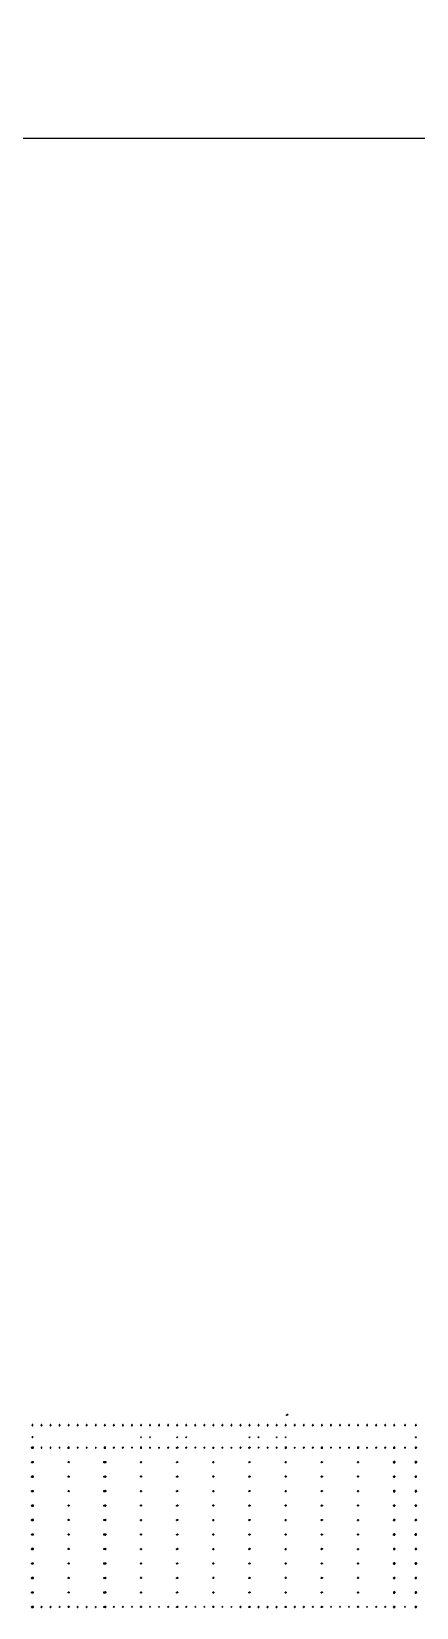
# Model space of a CAD drawing. Header units: feet. Extents: x -99009 to 3252343, y -11094690 to 9035152.
# Drawn here: x 2986324 to 3252343, y -3031960 to -1943305 of the extents above; entities that cross this region are included whole.
import ezdxf

# ---------------------------------------------------------------- set-up
doc = ezdxf.new("R2010")
doc.units = ezdxf.units.FT
doc.linetypes.add('CENTER', pattern=[2, 1.25, -0.25, 0.25, -0.25])
for name, color, linetype in [('ASSEM_MEMBER_1', 7, 'Continuous'), ('PEB COL', 5, 'Continuous'), ('WALL DIMENSIONS', 40, 'Continuous')]:
    doc.layers.add(name, color=color, linetype=linetype)
pattern_1 = [(140, (4602856.9, -324974.3), (159.3909, 1821.8467), [190.5, -2095.5]), (85, (4602856.9, -324974.3), (-1910.5685, -352.4342), [152.4, -1676.4058]), (190.451445, (4602870.1, -324822.5), (-1751.1775, 1469.4125), [161.9001, -1780.9024]), (136.1842, (4602348.9, -324974.3), (420.4233, 2710.7904), [285.75, -3143.25]), (186.63556, (4602384, -324748.4), (-2474.2612, 2374.0413), [242.8502, -2671.356]), (81.18415, (4602349, -324974.3), (-2474.2612, 2374.0413), [228.5997, -2514.5973]), (111, (4602475.9, -324720.3), (1022.652, 1516.1439), [190.5, -2095.5]), (56, (4602475.9, -324720.3), (-1841.8797, 618.0203), [152.4, -1676.4]), (161.451445, (4602561, -324594), (-819.2277, 2134.1642), [161.9001, -1780.8994]), (127.5, (4602856.87, -324974.3), (-845.55039, 30.88603), [0, -1656.08, 0, -1701.8, 0, -1682.75]), (97.5, (4602856.9, -324974.3), (-1001.80575, 668.19663), [0, -970.28, 0, -1617.98, 0, -641.35]), (57.5, (4602856.9, -325540.7), (57.28744, 1355.90595), [0, -635, 0, -1981.2, 0, -2628.9]), (47.5, (4602856.9, -325794.7), (-254.2649, 1481.2918), [0, -825.5, 0, -1315.72, 0, -1866.9])]
pattern_2 = [(320, (4602856.9, -324974.3), (-159.3909, -1821.8467), [190.5, -2095.5]), (265, (4602856.9, -324974.3), (1910.5685, 352.4342), [152.4, -1676.4058]), (10.451445, (4602843.6, -325126.1), (1751.1775, -1469.4125), [161.9001, -1780.9024]), (316.1842, (4603364.9, -324974.3), (-420.4233, -2710.7904), [285.75, -3143.25]), (6.63556, (4603329.8, -325200.2), (2474.2612, -2374.0413), [242.8502, -2671.356]), (261.18415, (4603365, -324974.3), (2474.2612, -2374.0413), [228.5997, -2514.5973]), (291, (4603237.9, -325228.3), (-1022.652, -1516.1439), [190.5, -2095.5]), (236, (4603237.9, -325228.3), (1841.8797, -618.0203), [152.4, -1676.4]), (341.451445, (4603152.6, -325354.6), (819.2277, -2134.1642), [161.9001, -1780.8994]), (307.5, (4602856.87, -324974.3), (845.55039, -30.88603), [0, -1656.08, 0, -1701.8, 0, -1682.75]), (277.5, (4602856.9, -324974.3), (1001.80575, -668.19663), [0, -970.28, 0, -1617.98, 0, -641.35]), (237.5, (4602856.9, -324407.86), (-57.28744, -1355.90595), [0, -635, 0, -1981.2, 0, -2628.9]), (227.5, (4602856.9, -324153.9), (254.2649, -1481.2918), [0, -825.5, 0, -1315.72, 0, -1866.9])]

# ---------------------------------------------------------------- blocks, each defined once
blk = doc.blocks.new('24')
h = blk.add_hatch(color=7)
h.dxf.hatch_style = 1
edge = h.paths.add_edge_path()
edge.add_ellipse((0, 0), major_axis=(15, 0), ratio=1, start_angle=0, end_angle=360)
at = {"color": 1}
for p, q in [((-30, 0), (30, 0)), ((0, 30), (0, -30))]:
    blk.add_line(p, q, dxfattribs=at)
at = {"color": 7}
blk.add_circle((0, 0), 15, dxfattribs=at)
blk = doc.blocks.new('zw$CD60')
at = {"color": 1}
for p, rotation in [((-50, 50), 270), ((50, -50), 90.00000000000001)]:
    blk.add_blockref('24', p, dxfattribs=dict(at, rotation=rotation))
at = {"color": 1, "xscale": -1}
for p, rotation in [((50, 50), 89.99999999999982), ((-50, -50), 270)]:
    blk.add_blockref('24', p, dxfattribs=dict(at, rotation=rotation))
blk = doc.blocks.new('WEFWEFWEFWE')
at = {"color": 1}
blk.add_lwpolyline([(1053586, 406859), (1053586, 408029), (1053986, 408029), (1053986, 406859)], close=True, dxfattribs=at)
at = {"color": 4}
for points in [[(1053674, 407929), (1053586, 407929), (1053586, 407919), (1053674, 407919)], [(1053674, 406959), (1053586, 406959), (1053586, 406969), (1053674, 406969)], [(1053789, 407929), (1053783, 407929), (1053783, 408029), (1053789, 408029)], [(1053789, 406959), (1053783, 406959), (1053783, 406859), (1053789, 406859)], [(1053899, 407929), (1053986, 407929), (1053986, 407919), (1053899, 407919)], [(1053899, 406959), (1053986, 406959), (1053986, 406969), (1053899, 406969)]]:
    blk.add_lwpolyline(points, close=True, dxfattribs=at)
at = {"color": 3}
blk.add_lwpolyline([(1053674, 406959), (1053899, 406959), (1053899, 406969), (1053789, 406969), (1053789, 407919), (1053899, 407919), (1053899, 407929), (1053674, 407929), (1053674, 407919), (1053783, 407919), (1053783, 406969), (1053674, 406969)], close=True, dxfattribs=at)
at = {"color": 7}
for centre in [(1053736, 407494), (1053836, 407394)]:
    blk.add_circle(centre, 15, dxfattribs=at)
at = {"color": 1, "xscale": -1, "rotation": 180}
for p in [(1053686, 407929), (1053886, 407929)]:
    blk.add_blockref('zw$CD60', p, dxfattribs=at)
at = {"color": 1}
for p in [(1053686, 406959), (1053886, 406959)]:
    blk.add_blockref('zw$CD60', p, dxfattribs=at)
blk = doc.blocks.new('EDWDWFDWEDW')
at = {"color": 1}
blk.add_lwpolyline([(1053961, 432080), (1053961, 432808), (1053611, 432808), (1053611, 432080)], close=True, dxfattribs=at)
at = {"color": 3}
blk.add_lwpolyline([(1053961, 432182), (1053611, 432182), (1053611, 432194), (1053783, 432194), (1053783, 432694), (1053611, 432694), (1053611, 432706), (1053961, 432706), (1053961, 432694), (1053789, 432694), (1053789, 432194), (1053961, 432194)], close=True, dxfattribs=at)
at = {"color": 4}
for points in [[(1053783, 432706), (1053789, 432706), (1053789, 432808), (1053783, 432808)], [(1053783, 432182), (1053789, 432182), (1053789, 432080), (1053783, 432080)]]:
    blk.add_lwpolyline(points, close=True, dxfattribs=at)
at = {"color": 1, "rotation": 180}
blk.add_blockref('zw$CD60', (1053786, 432708), dxfattribs=at)
at = {"color": 1, "xscale": -1}
blk.add_blockref('zw$CD60', (1053786, 432180), dxfattribs=at)
blk = doc.blocks.new('A1')
at = {"color": 1}
blk.add_lwpolyline([(943986, 406857), (943986, 408031), (943586, 408031), (943586, 406857)], close=True, dxfattribs=at)
at = {"color": 4}
for points in [[(943674, 407931), (943586, 407931), (943586, 407919), (943674, 407919)], [(943674, 406957), (943586, 406957), (943586, 406969), (943674, 406969)], [(943783, 407931), (943790, 407931), (943790, 408031), (943783, 408031)], [(943783, 406957), (943790, 406957), (943790, 406857), (943783, 406857)], [(943899, 407931), (943986, 407931), (943986, 407919), (943899, 407919)], [(943899, 406957), (943986, 406957), (943986, 406969), (943899, 406969)]]:
    blk.add_lwpolyline(points, close=True, dxfattribs=at)
at = {"color": 3}
blk.add_lwpolyline([(943899, 406957), (943674, 406957), (943674, 406969), (943783, 406969), (943783, 407919), (943674, 407919), (943674, 407931), (943899, 407931), (943899, 407919), (943790, 407919), (943790, 406969), (943899, 406969)], close=True, dxfattribs=at)
at = {"color": 7}
for centre in [(943736, 407394), (943836, 407494)]:
    blk.add_circle(centre, 15, dxfattribs=at)
at = {"color": 1, "rotation": 180}
for p in [(943686, 407931), (943886, 407931)]:
    blk.add_blockref('zw$CD60', p, dxfattribs=at)
at = {"color": 1, "xscale": -1}
for p in [(943686, 406957), (943886, 406957)]:
    blk.add_blockref('zw$CD60', p, dxfattribs=at)
blk = doc.blocks.new('m30ab')
at = {"color": 7}
for p, q in [((-111, 75), (-39, 75)), ((-100, 101), (-49, 50)), ((-49, 101), (-100, 50)), ((-75, 111), (-75, 39)), ((39, 75), (111, 75)), ((50, 101), (101, 50)), ((101, 101), (50, 50)), ((75, 111), (75, 39)), ((-111, -75), (-39, -75)), ((-100, -49), (-49, -100)), ((-49, -49), (-100, -100)), ((-75, -39), (-75, -111)), ((39, -75), (111, -75)), ((50, -49), (101, -100)), ((101, -49), (50, -100)), ((75, -39), (75, -111))]:
    blk.add_line(p, q, dxfattribs=at)
for centre in [(-75, 75), (75, 75), (-75, -75), (75, -75)]:
    blk.add_circle(centre, 18, dxfattribs=at)
blk = doc.blocks.new('C')
at = {"color": 1}
blk.add_lwpolyline([(1054071, 456822), (1054071, 458066), (1053501, 458066), (1053501, 456822)], close=True, dxfattribs=at)
at = {"color": 4}
for points in [[(1053611, 457919), (1053501, 457919), (1053501, 457931), (1053611, 457931)], [(1053783, 457931), (1053790, 457931), (1053790, 458066), (1053783, 458066)], [(1053961, 457919), (1054071, 457919), (1054071, 457931), (1053961, 457931)], [(1053611, 456969), (1053501, 456969), (1053501, 456957), (1053611, 456957)], [(1053783, 456957), (1053790, 456957), (1053790, 456822), (1053783, 456822)], [(1053961, 456969), (1054071, 456969), (1054071, 456957), (1053961, 456957)]]:
    blk.add_lwpolyline(points, close=True, dxfattribs=at)
at = {"color": 3}
blk.add_lwpolyline([(1053961, 456957), (1053611, 456957), (1053611, 456969), (1053783, 456969), (1053783, 457919), (1053611, 457919), (1053611, 457931), (1053961, 457931), (1053961, 457919), (1053790, 457919), (1053790, 456969), (1053961, 456969)], close=True, dxfattribs=at)
at = {"color": 7}
for centre in [(1053711, 457369), (1053861, 457519)]:
    blk.add_circle(centre, 18, dxfattribs=at)
at = {"color": 1}
for p, rotation in [((1053636, 457931), 270), ((1053937, 456956), 90.00000000000011)]:
    blk.add_blockref('m30ab', p, dxfattribs=dict(at, rotation=rotation))
at = {"color": 1, "xscale": -1}
for p, rotation in [((1053937, 457931), 89.99999999999991), ((1053636, 456956), 270)]:
    blk.add_blockref('m30ab', p, dxfattribs=dict(at, rotation=rotation))
blk = doc.blocks.new('WEDFWEFWEFEWFWE')
at = {"color": 1}
blk.add_lwpolyline([(1053661, 482084), (1053661, 482804), (1053911, 482804), (1053911, 482084)], close=True, dxfattribs=at)
at = {"color": 3}
blk.add_lwpolyline([(1053661, 482184), (1053911, 482184), (1053911, 482194), (1053789, 482194), (1053789, 482694), (1053911, 482694), (1053911, 482704), (1053661, 482704), (1053661, 482694), (1053784, 482694), (1053784, 482194), (1053661, 482194)], close=True, dxfattribs=at)
at = {"color": 4}
for points in [[(1053784, 482704), (1053789, 482704), (1053789, 482804), (1053784, 482804)], [(1053784, 482184), (1053789, 482184), (1053789, 482084), (1053784, 482084)]]:
    blk.add_lwpolyline(points, close=True, dxfattribs=at)
at = {"color": 1, "rotation": 180}
blk.add_blockref('zw$CD60', (1053786, 482704), dxfattribs=at)
at = {"color": 1, "xscale": -1}
blk.add_blockref('zw$CD60', (1053786, 482184), dxfattribs=at)
blk = doc.blocks.new('FC1624E')
at = {"color": 1}
blk.add_lwpolyline([(1043586, 507084), (1043586, 507804), (1043986, 507804), (1043986, 507084)], close=True, dxfattribs=at)
at = {"color": 4}
for points in [[(1043649, 507704), (1043586, 507704), (1043586, 507694), (1043649, 507694)], [(1043649, 507184), (1043586, 507184), (1043586, 507194), (1043649, 507194)], [(1043784, 507704), (1043789, 507704), (1043789, 507804), (1043784, 507804)], [(1043784, 507184), (1043789, 507184), (1043789, 507084), (1043784, 507084)], [(1043924, 507704), (1043986, 507704), (1043986, 507694), (1043924, 507694)], [(1043924, 507184), (1043986, 507184), (1043986, 507194), (1043924, 507194)]]:
    blk.add_lwpolyline(points, close=True, dxfattribs=at)
at = {"color": 3}
blk.add_lwpolyline([(1043649, 507184), (1043924, 507184), (1043924, 507194), (1043789, 507194), (1043789, 507694), (1043924, 507694), (1043924, 507704), (1043649, 507704), (1043649, 507694), (1043784, 507694), (1043784, 507194), (1043649, 507194)], close=True, dxfattribs=at)
at = {"color": 1, "xscale": -1, "rotation": 180}
for p in [(1043686, 507704), (1043886, 507704)]:
    blk.add_blockref('zw$CD60', p, dxfattribs=at)
at = {"color": 1}
for p in [(1043686, 507184), (1043886, 507184)]:
    blk.add_blockref('zw$CD60', p, dxfattribs=at)
blk = doc.blocks.new('FC1624E1')
at = {"color": 1}
blk.add_lwpolyline([(943586, 507084), (943586, 507804), (943986, 507804), (943986, 507084)], close=True, dxfattribs=at)
at = {"color": 4}
for points in [[(943649, 507704), (943586, 507704), (943586, 507694), (943649, 507694)], [(943649, 507184), (943586, 507184), (943586, 507194), (943649, 507194)], [(943784, 507704), (943789, 507704), (943789, 507804), (943784, 507804)], [(943784, 507184), (943789, 507184), (943789, 507084), (943784, 507084)], [(943924, 507704), (943986, 507704), (943986, 507694), (943924, 507694)], [(943924, 507184), (943986, 507184), (943986, 507194), (943924, 507194)]]:
    blk.add_lwpolyline(points, close=True, dxfattribs=at)
at = {"color": 3}
blk.add_lwpolyline([(943649, 507184), (943924, 507184), (943924, 507194), (943789, 507194), (943789, 507694), (943924, 507694), (943924, 507704), (943649, 507704), (943649, 507694), (943784, 507694), (943784, 507194), (943649, 507194)], close=True, dxfattribs=at)
at = {"color": 1, "xscale": -1, "rotation": 180}
for p in [(943686, 507704), (943886, 507704)]:
    blk.add_blockref('zw$CD60', p, dxfattribs=at)
at = {"color": 1}
for p in [(943686, 507184), (943886, 507184)]:
    blk.add_blockref('zw$CD60', p, dxfattribs=at)
blk = doc.blocks.new('FD830D1')
at = {"color": 1}
blk.add_lwpolyline([(943911, 482084), (943911, 482804), (943661, 482804), (943661, 482084)], close=True, dxfattribs=at)
at = {"color": 3}
blk.add_lwpolyline([(943911, 482184), (943661, 482184), (943661, 482194), (943784, 482194), (943784, 482694), (943661, 482694), (943661, 482704), (943911, 482704), (943911, 482694), (943789, 482694), (943789, 482194), (943911, 482194)], close=True, dxfattribs=at)
at = {"color": 4}
for points in [[(943789, 482704), (943784, 482704), (943784, 482804), (943789, 482804)], [(943789, 482184), (943784, 482184), (943784, 482084), (943789, 482084)]]:
    blk.add_lwpolyline(points, close=True, dxfattribs=at)
at = {"color": 1, "xscale": -1, "rotation": 179.9999999999999}
blk.add_blockref('zw$CD60', (943786, 482704), dxfattribs=at)
at = {"color": 1}
blk.add_blockref('zw$CD60', (943786, 482184), dxfattribs=at)
blk = doc.blocks.new('FC1630F')
at = {"color": 1}
blk.add_lwpolyline([(1043501, 657045), (1043501, 657843), (1044071, 657843), (1044071, 657045)], close=True, dxfattribs=at)
at = {"color": 4}
for points in [[(1043599, 657694), (1043501, 657694), (1043501, 657708), (1043599, 657708)], [(1043599, 657194), (1043501, 657194), (1043501, 657180), (1043599, 657180)], [(1043789, 657708), (1043789, 657843), (1043783, 657843), (1043783, 657708)], [(1043789, 657180), (1043789, 657045), (1043783, 657045), (1043783, 657180)], [(1043974, 657694), (1044071, 657694), (1044071, 657708), (1043974, 657708)], [(1043974, 657194), (1044071, 657194), (1044071, 657180), (1043974, 657180)]]:
    blk.add_lwpolyline(points, close=True, dxfattribs=at)
at = {"color": 3}
blk.add_lwpolyline([(1043599, 657180), (1043974, 657180), (1043974, 657194), (1043789, 657194), (1043789, 657694), (1043974, 657694), (1043974, 657708), (1043599, 657708), (1043599, 657694), (1043783, 657694), (1043783, 657194), (1043599, 657194)], close=True, dxfattribs=at)
at = {"color": 1}
for p, rotation in [((1043636, 657708), 270.0000000000001), ((1043937, 657179), 90.00000000000001)]:
    blk.add_blockref('m30ab', p, dxfattribs=dict(at, rotation=rotation))
at = {"color": 1, "xscale": -1}
for p, rotation in [((1043636, 657179), 270), ((1043937, 657708), 89.99999999999999)]:
    blk.add_blockref('m30ab', p, dxfattribs=dict(at, rotation=rotation))
blk = doc.blocks.new('WEFWFWEWE')
h = blk.add_hatch(color=256)
h.dxf.hatch_style = 1
h.paths.add_polyline_path([(1053686, 413744), (1053673, 413744, 0.41421356), (1053686, 413731)])
h.paths.add_polyline_path([(1053686, 413757), (1053686, 413744), (1053699, 413744, 0.41421356)])
h = blk.add_hatch(color=256)
h.dxf.hatch_style = 1
h.paths.add_polyline_path([(1053786, 413744), (1053773, 413744, 0.41421356), (1053786, 413731)])
h.paths.add_polyline_path([(1053786, 413757), (1053786, 413744), (1053799, 413744, 0.41421356)])
h = blk.add_hatch(color=256)
h.dxf.hatch_style = 1
h.paths.add_polyline_path([(1053886, 413744), (1053873, 413744, 0.41421356), (1053886, 413731)])
h.paths.add_polyline_path([(1053886, 413757), (1053886, 413744), (1053899, 413744, 0.41421356)])
h = blk.add_hatch(color=256)
h.dxf.hatch_style = 1
h.paths.add_polyline_path([(1053686, 413644), (1053673, 413644, 0.41421356), (1053686, 413631)])
h.paths.add_polyline_path([(1053686, 413657), (1053686, 413644), (1053699, 413644, 0.41421356)])
h = blk.add_hatch(color=256)
h.dxf.hatch_style = 1
h.paths.add_polyline_path([(1053786, 413644), (1053773, 413644, 0.41421356), (1053786, 413631)])
h.paths.add_polyline_path([(1053786, 413657), (1053786, 413644), (1053799, 413644, 0.41421356)])
h = blk.add_hatch(color=256)
h.dxf.hatch_style = 1
h.paths.add_polyline_path([(1053886, 413644), (1053873, 413644, 0.41421356), (1053886, 413631)])
h.paths.add_polyline_path([(1053886, 413657), (1053886, 413644), (1053899, 413644, 0.41421356)])
at = {"color": 7, "linetype": 'CENTER'}
for p, q in [((1053660, 413744), (1053712, 413744)), ((1053686, 413770), (1053686, 413718)), ((1053760, 413744), (1053812, 413744)), ((1053786, 413770), (1053786, 413718)), ((1053860, 413744), (1053912, 413744)), ((1053886, 413770), (1053886, 413718)), ((1053660, 413644), (1053712, 413644)), ((1053686, 413670), (1053686, 413618)), ((1053760, 413644), (1053812, 413644)), ((1053786, 413670), (1053786, 413618)), ((1053860, 413644), (1053912, 413644)), ((1053886, 413670), (1053886, 413618))]:
    blk.add_line(p, q, dxfattribs=at)
at = {"color": 3}
blk.add_lwpolyline([(1053536, 413794), (1054036, 413794), (1054036, 413594), (1053536, 413594)], close=True, dxfattribs=at)
at = {"color": 1}
blk.add_lwpolyline([(1053553, 413794), (1053553, 413594), (1053561, 413594), (1053561, 413691), (1054011, 413691), (1054011, 413594), (1054019, 413594), (1054019, 413794), (1054011, 413794), (1054011, 413696), (1053561, 413696), (1053561, 413794)], close=True, dxfattribs=at)
at = {"color": 7}
for centre in [(1053686, 413744), (1053786, 413744), (1053886, 413744), (1053686, 413644), (1053786, 413644), (1053886, 413644)]:
    blk.add_circle(centre, 13, dxfattribs=at)
for centre in [(1053686, 413744), (1053786, 413744), (1053886, 413744), (1053686, 413644), (1053786, 413644), (1053886, 413644)]:
    blk.add_circle(centre, 13)
blk = doc.blocks.new('BR424G3')
at = {"color": 3}
blk.add_lwpolyline([(943614, 488794), (943959, 488794), (943959, 488594), (943614, 488594)], close=True, dxfattribs=at)
at = {"color": 1}
blk.add_lwpolyline([(943629, 488794), (943629, 488594), (943636, 488594), (943636, 488691), (943936, 488691), (943936, 488594), (943943, 488594), (943943, 488794), (943936, 488794), (943936, 488696), (943636, 488696), (943636, 488794)], close=True, dxfattribs=at)
at = {"color": 1, "xscale": -1, "rotation": 180}
blk.add_blockref('zw$CD60', (943786, 488694), dxfattribs=at)
blk = doc.blocks.new('zw$7752')
h = blk.add_hatch(color=256)
h.dxf.hatch_style = 1
h.paths.add_polyline_path([(26, 126), (13, 126, 0.41421356), (26, 113)])
h.paths.add_polyline_path([(26, 139), (26, 126), (39, 126, 0.41421356)])
h = blk.add_hatch(color=256)
h.dxf.hatch_style = 1
h.paths.add_polyline_path([(26, 26), (13, 26, 0.41421356), (26, 13)])
h.paths.add_polyline_path([(26, 39), (26, 26), (39, 26, 0.41421356)])
h = blk.add_hatch(color=256)
h.dxf.hatch_style = 1
h.paths.add_polyline_path([(126, 126), (113, 126, 0.41421356), (126, 113)])
h.paths.add_polyline_path([(126, 139), (126, 126), (139, 126, 0.41421356)])
h = blk.add_hatch(color=256)
h.dxf.hatch_style = 1
h.paths.add_polyline_path([(126, 26), (113, 26, 0.41421356), (126, 13)])
h.paths.add_polyline_path([(126, 39), (126, 26), (139, 26, 0.41421356)])
at = {"color": 7, "linetype": 'CENTER'}
for p, q in [((0, 126), (52, 126)), ((0, 26), (52, 26)), ((26, 152), (26, 100)), ((26, 52), (26, 0)), ((100, 126), (152, 126)), ((100, 26), (152, 26)), ((126, 152), (126, 100)), ((126, 52), (126, 0))]:
    blk.add_line(p, q, dxfattribs=at)
at = {"color": 7}
for centre in [(26, 126), (26, 26), (126, 126), (126, 26)]:
    blk.add_circle(centre, 13, dxfattribs=at)
for centre in [(26, 126), (26, 26), (126, 126), (126, 26)]:
    blk.add_circle(centre, 13)
blk = doc.blocks.new('BR420G')
at = {"color": 3}
blk.add_lwpolyline([(943611, 476294), (943961, 476294), (943961, 476094), (943611, 476094)], close=True, dxfattribs=at)
at = {"color": 1}
blk.add_lwpolyline([(943629, 476294), (943629, 476094), (943636, 476094), (943636, 476191), (943936, 476191), (943936, 476094), (943943, 476094), (943943, 476294), (943936, 476294), (943936, 476196), (943636, 476196), (943636, 476294)], close=True, dxfattribs=at)
blk.add_blockref('zw$7752', (943710, 476118))
blk = doc.blocks.new('FD830J')
at = {"color": 1}
blk.add_lwpolyline([(928669, 407579), (927883, 407579), (927883, 407309), (928669, 407309)], close=True, dxfattribs=at)
at = {"color": 4}
for points in [[(928018, 407446), (928018, 407441), (927883, 407441), (927883, 407446)], [(928534, 407446), (928534, 407441), (928669, 407441), (928669, 407446)]]:
    blk.add_lwpolyline(points, close=True, dxfattribs=at)
at = {"color": 3}
blk.add_lwpolyline([(928534, 407544), (928534, 407344), (928526, 407344), (928526, 407441), (928026, 407441), (928026, 407344), (928018, 407344), (928018, 407544), (928026, 407544), (928026, 407446), (928526, 407446), (928526, 407544)], close=True, dxfattribs=at)
at = {"color": 1, "xscale": -1, "rotation": 179.9999999999999}
blk.add_blockref('m30ab', (928018, 407444), dxfattribs=at)
at = {"color": 1, "rotation": 180}
blk.add_blockref('m30ab', (928535, 407444), dxfattribs=at)
blk = doc.blocks.new('FC1630K')
at = {"color": 1}
blk.add_lwpolyline([(1044071, 664472), (1044071, 665266), (1043501, 665266), (1043501, 664472)], close=True, dxfattribs=at)
at = {"color": 4}
for points in [[(1043636, 665119), (1043501, 665119), (1043501, 665131), (1043636, 665131)], [(1043636, 664619), (1043501, 664619), (1043501, 664607), (1043636, 664607)], [(1043789, 665131), (1043789, 665266), (1043783, 665266), (1043783, 665131)], [(1043789, 664607), (1043789, 664472), (1043783, 664472), (1043783, 664607)], [(1043936, 665119), (1044071, 665119), (1044071, 665131), (1043936, 665131)], [(1043936, 664619), (1044071, 664619), (1044071, 664607), (1043936, 664607)]]:
    blk.add_lwpolyline(points, close=True, dxfattribs=at)
at = {"color": 3}
blk.add_lwpolyline([(1043936, 664607), (1043636, 664607), (1043636, 664619), (1043783, 664619), (1043783, 665119), (1043636, 665119), (1043636, 665131), (1043936, 665131), (1043936, 665119), (1043789, 665119), (1043789, 664619), (1043936, 664619)], close=True, dxfattribs=at)
at = {"color": 1}
for p, rotation in [((1043636, 665131), 270), ((1043937, 664606), 90)]:
    blk.add_blockref('m30ab', p, dxfattribs=dict(at, rotation=rotation))
at = {"color": 1, "xscale": -1}
for p, rotation in [((1043636, 664606), 270), ((1043937, 665131), 90)]:
    blk.add_blockref('m30ab', p, dxfattribs=dict(at, rotation=rotation))
blk = doc.blocks.new('FD824G1')
at = {"color": 1}
blk.add_lwpolyline([(943453, 413594), (944119, 413594), (944119, 413794), (943453, 413794)], close=True, dxfattribs=at)
at = {"color": 4}
for points in [[(943553, 413691), (943553, 413696), (943453, 413696), (943453, 413691)], [(944019, 413691), (944019, 413696), (944119, 413696), (944119, 413691)]]:
    blk.add_lwpolyline(points, close=True, dxfattribs=at)
at = {"color": 3}
blk.add_lwpolyline([(943553, 413594), (943553, 413794), (943561, 413794), (943561, 413696), (944011, 413696), (944011, 413794), (944019, 413794), (944019, 413594), (944011, 413594), (944011, 413691), (943561, 413691), (943561, 413594)], close=True, dxfattribs=at)
at = {"color": 1, "rotation": 270}
blk.add_blockref('zw$CD60', (943553, 413694), dxfattribs=at)
at = {"color": 1, "xscale": -1, "rotation": 89.99999999999993}
blk.add_blockref('zw$CD60', (944019, 413694), dxfattribs=at)
blk = doc.blocks.new('WEFWEDFEWFWEF')
at = {"color": 1}
blk.add_lwpolyline([(1053586, 582082), (1053586, 582806), (1053986, 582806), (1053986, 582082)], close=True, dxfattribs=at)
at = {"color": 4}
for points in [[(1053624, 582694), (1053586, 582694), (1053586, 582706), (1053624, 582706)], [(1053624, 582194), (1053586, 582194), (1053586, 582182), (1053624, 582182)], [(1053789, 582706), (1053783, 582706), (1053783, 582806), (1053789, 582806)], [(1053789, 582182), (1053783, 582182), (1053783, 582082), (1053789, 582082)], [(1053949, 582694), (1053986, 582694), (1053986, 582706), (1053949, 582706)], [(1053949, 582194), (1053986, 582194), (1053986, 582182), (1053949, 582182)]]:
    blk.add_lwpolyline(points, close=True, dxfattribs=at)
at = {"color": 3}
blk.add_lwpolyline([(1053624, 582182), (1053949, 582182), (1053949, 582194), (1053789, 582194), (1053789, 582694), (1053949, 582694), (1053949, 582706), (1053624, 582706), (1053624, 582694), (1053783, 582694), (1053783, 582194), (1053624, 582194)], close=True, dxfattribs=at)
at = {"color": 1, "xscale": -1, "rotation": 180}
for p in [(1053686, 582706), (1053886, 582706)]:
    blk.add_blockref('zw$CD60', p, dxfattribs=at)
at = {"color": 1}
for p in [(1053686, 582182), (1053886, 582182)]:
    blk.add_blockref('zw$CD60', p, dxfattribs=at)
blk = doc.blocks.new('FC1624E2')
at = {"color": 1}
blk.add_lwpolyline([(1053586, 557082), (1053586, 557806), (1053986, 557806), (1053986, 557082)], close=True, dxfattribs=at)
at = {"color": 4}
for points in [[(1053636, 557706), (1053586, 557706), (1053586, 557694), (1053636, 557694)], [(1053636, 557182), (1053586, 557182), (1053586, 557194), (1053636, 557194)], [(1053784, 557706), (1053789, 557706), (1053789, 557806), (1053784, 557806)], [(1053784, 557182), (1053789, 557182), (1053789, 557082), (1053784, 557082)], [(1053936, 557706), (1053986, 557706), (1053986, 557694), (1053936, 557694)], [(1053936, 557182), (1053986, 557182), (1053986, 557194), (1053936, 557194)]]:
    blk.add_lwpolyline(points, close=True, dxfattribs=at)
at = {"color": 3}
blk.add_lwpolyline([(1053636, 557182), (1053936, 557182), (1053936, 557194), (1053789, 557194), (1053789, 557694), (1053936, 557694), (1053936, 557706), (1053636, 557706), (1053636, 557694), (1053784, 557694), (1053784, 557194), (1053636, 557194)], close=True, dxfattribs=at)
at = {"color": 1, "xscale": -1, "rotation": 180}
for p in [(1053686, 557706), (1053886, 557706)]:
    blk.add_blockref('zw$CD60', p, dxfattribs=at)
at = {"color": 1}
for p in [(1053686, 557182), (1053886, 557182)]:
    blk.add_blockref('zw$CD60', p, dxfattribs=at)
blk = doc.blocks.new('FD824G4')
at = {"color": 3}
blk.add_lwpolyline([(943529, 463794), (944043, 463794), (944043, 463594), (943529, 463594)], close=True, dxfattribs=at)
at = {"color": 4}
for points in [[(943629, 463696), (943629, 463691), (943529, 463691), (943529, 463696)], [(943943, 463696), (943943, 463691), (944043, 463691), (944043, 463696)]]:
    blk.add_lwpolyline(points, close=True, dxfattribs=at)
at = {"color": 1}
blk.add_lwpolyline([(943629, 463794), (943629, 463594), (943636, 463594), (943636, 463691), (943936, 463691), (943936, 463594), (943943, 463594), (943943, 463794), (943936, 463794), (943936, 463696), (943636, 463696), (943636, 463794)], close=True, dxfattribs=at)
at = {"color": 1, "xscale": -1, "rotation": 270}
blk.add_blockref('zw$CD60', (943629, 463694), dxfattribs=at)
at = {"color": 1, "rotation": 90}
blk.add_blockref('zw$CD60', (943943, 463694), dxfattribs=at)
blk = doc.blocks.new('BE420G6')
at = {"color": 3}
blk.add_lwpolyline([(936381, 672481), (936781, 672481), (936781, 672256), (936381, 672256)], close=True, dxfattribs=at)
at = {"color": 1}
blk.add_lwpolyline([(936397, 672481), (936397, 672256), (936406, 672256), (936406, 672366), (936756, 672366), (936756, 672256), (936765, 672256), (936765, 672481), (936756, 672481), (936756, 672371), (936406, 672371), (936406, 672481)], close=True, dxfattribs=at)
blk.add_blockref('zw$7752', (936505, 672293))
blk = doc.blocks.new('TGY')
at = {"color": 3}
blk.add_lwpolyline([(1150065, 546134), (1150279, 546134), (1150279, 545934), (1150065, 545934)], close=True, dxfattribs=at)
at = {"color": 1}
blk.add_lwpolyline([(1150065, 546122), (1150065, 545947), (1150072, 545947), (1150072, 546032), (1150272, 546032), (1150272, 545947), (1150279, 545947), (1150279, 546122), (1150272, 546122), (1150272, 546037), (1150072, 546037), (1150072, 546122)], close=True, dxfattribs=at)
blk.add_blockref('zw$7752', (1150096, 545958))
blk = doc.blocks.new('zw$93EB')
at = {"color": 7, "lineweight": 0}
for p, q in [((-276, 434), (-431, 276)), ((-431, -276), (-431, 276)), ((-291, 138), (-275, 138)), ((-291, -138), (-291, 138)), ((-276, 434), (276, 434)), ((-275, -138), (-275, 138)), ((-275, 4), (275, 4)), ((-138, 294), (-138, 278)), ((138, 294), (-138, 294)), ((138, 278), (-138, 278)), ((-4, 4), (-4, 278)), ((4, 4), (4, 278)), ((138, 294), (138, 278)), ((275, -138), (275, 138)), ((291, 138), (275, 138)), ((276, 434), (431, 276)), ((291, -138), (291, 138)), ((431, -276), (431, 276)), ((-276, -434), (-431, -276)), ((-291, -138), (-275, -138)), ((-276, -434), (276, -434)), ((-275, -4), (275, -4)), ((138, -278), (-138, -278)), ((-138, -294), (-138, -278)), ((138, -294), (-138, -294)), ((-4, -4), (-4, -278)), ((4, -4), (4, -278)), ((138, -294), (138, -278)), ((291, -138), (275, -138)), ((276, -434), (431, -276))]:
    blk.add_line(p, q, dxfattribs=at)
at = {"color": 1, "lineweight": 0}
for p, q in [((-406, 215), (378, 215)), ((-406, 75), (378, 75)), ((-366, -244), (-366, 261)), ((-248, 370), (255, 370)), ((-215, -411), (-215, 408)), ((-75, -410), (-75, 409)), ((0, -410), (0, 444)), ((75, -410), (75, 409)), ((215, -411), (215, 408)), ((366, -244), (366, 261)), ((-406, -75), (378, -75)), ((-406, -215), (378, -215)), ((-248, -370), (255, -370))]:
    blk.add_line(p, q, dxfattribs=at)
at = {"color": 5, "lineweight": 0}
blk.add_line((-246, -387), (-246, -387), dxfattribs=at)
at = {"color": 3, "lineweight": 0}
for points in [[(-291, 150), (-431, 150), (-431, 140), (-291, 140)], [(-291, 150), (-431, 150), (-431, 140), (-291, 140)], [(-291, 150), (-431, 150), (-431, 140), (-291, 140)], [(-291, 150), (-431, 150), (-431, 140), (-291, 140)], [(-291, 5), (-431, 5), (-431, -5), (-291, -5)], [(-291, 5), (-431, 5), (-431, -5), (-291, -5)], [(-413, 278), (-291, 278), (-291, 294), (-413, 294)], [(-275, 138), (-275, 419), (-291, 419), (-291, 138)], [(-138, 278), (-275, 278), (-275, 294), (-138, 294)], [(-5, 294), (-5, 434), (5, 434), (5, 294)], [(138, 278), (275, 278), (275, 294), (138, 294)], [(275, 138), (275, 419), (291, 419), (291, 138)], [(413, 278), (291, 278), (291, 294), (413, 294)], [(291, 150), (431, 150), (431, 140), (291, 140)], [(291, 150), (431, 150), (431, 140), (291, 140)], [(291, 150), (431, 150), (431, 140), (291, 140)], [(291, 150), (431, 150), (431, 140), (291, 140)], [(291, 5), (431, 5), (431, -5), (291, -5)], [(-291, -150), (-431, -150), (-431, -140), (-291, -140)], [(-291, -150), (-431, -150), (-431, -140), (-291, -140)], [(-291, -150), (-431, -150), (-431, -140), (-291, -140)], [(-291, -150), (-431, -150), (-431, -140), (-291, -140)], [(-413, -278), (-291, -278), (-291, -294), (-413, -294)], [(-275, -138), (-275, -419), (-291, -419), (-291, -138)], [(-138, -278), (-275, -278), (-275, -294), (-138, -294)], [(-5, -294), (-5, -434), (5, -434), (5, -294)], [(138, -278), (275, -278), (275, -294), (138, -294)], [(275, -138), (275, -419), (291, -419), (291, -138)], [(291, -150), (431, -150), (431, -140), (291, -140)], [(291, -150), (431, -150), (431, -140), (291, -140)], [(291, -150), (431, -150), (431, -140), (291, -140)], [(291, -150), (431, -150), (431, -140), (291, -140)], [(413, -278), (291, -278), (291, -294), (413, -294)]]:
    blk.add_lwpolyline(points, close=True, dxfattribs=at)
at = {"color": 2, "lineweight": 0}
for centre in [(-366, 215), (-366, 75), (-215, 370), (-215, 215), (-215, 75), (-75, 370), (-75, 215), (75, 370), (75, 215), (75, 215), (215, 370), (215, 215), (215, 75), (366, 215), (366, 75), (-366, -75), (-366, -215), (-215, -75), (-215, -215), (-215, -370), (-75, -215), (-75, -370), (75, -215), (75, -215), (75, -370), (215, -75), (215, -215), (215, -370), (366, -75), (366, -215)]:
    blk.add_circle(centre, 18, dxfattribs=at)
blk = doc.blocks.new('zw$D17B')
at = {"color": 1, "lineweight": 0}
for p, q in [((-406, 150), (378, 150)), ((-406, 50), (378, 50)), ((-237, -207), (-237, 213)), ((-207, 240), (213, 240)), ((-150, -413), (-150, 372)), ((-50, -410), (-50, 372)), ((0, -410), (0, 444)), ((50, -410), (50, 372)), ((150, -413), (150, 372)), ((237, -207), (237, 213)), ((337, -207), (337, 213)), ((-406, -50), (378, -50)), ((-406, -150), (378, -150)), ((-207, -340), (213, -340))]:
    blk.add_line(p, q, dxfattribs=at)
at = {"color": 7, "lineweight": 0}
for p, q in [((-387, 246), (-246, 387)), ((-387, -246), (-387, 246)), ((-287, 138), (-275, 138)), ((-287, -138), (-287, 138)), ((-275, -138), (-275, 138)), ((-275, 2), (275, 2)), ((-246, 387), (246, 387)), ((-138, 290), (-138, 278)), ((138, 290), (-138, 290)), ((138, 278), (-138, 278)), ((-2, 2), (-2, 278)), ((2, 2), (2, 278)), ((138, 290), (138, 278)), ((246, 387), (387, 246)), ((275, -138), (275, 138)), ((287, 138), (275, 138)), ((287, -138), (287, 138)), ((387, -246), (387, 246)), ((-246, -387), (-387, -246)), ((-287, -138), (-275, -138)), ((-275, -2), (275, -2)), ((-246, -387), (246, -387)), ((138, -278), (-138, -278)), ((-138, -290), (-138, -278)), ((138, -290), (-138, -290)), ((-2, -2), (-2, -278)), ((2, -2), (2, -278)), ((138, -290), (138, -278)), ((246, -387), (387, -246)), ((287, -138), (275, -138))]:
    blk.add_line(p, q, dxfattribs=at)
at = {"color": 5, "lineweight": 0}
blk.add_line((-246, -387), (-246, -387), dxfattribs=at)
at = {"color": 3, "lineweight": 0}
for points in [[(-287, 105), (-387, 105), (-387, 95), (-287, 95)], [(-287, 105), (-387, 105), (-387, 95), (-287, 95)], [(-287, 5), (-387, 5), (-387, -5), (-287, -5)], [(-287, 5), (-387, 5), (-387, -5), (-287, -5)], [(-344, 278), (-287, 278), (-287, 290), (-344, 290)], [(-275, 138), (-275, 346), (-287, 346), (-287, 138)], [(-138, 278), (-275, 278), (-275, 290), (-138, 290)], [(-105, 290), (-105, 387), (-95, 387), (-95, 290)], [(-5, 290), (-5, 387), (5, 387), (5, 290)], [(105, 290), (105, 387), (95, 387), (95, 290)], [(138, 278), (275, 278), (275, 290), (138, 290)], [(275, 138), (275, 346), (287, 346), (287, 138)], [(343, 278), (287, 278), (287, 290), (343, 290)], [(287, 105), (387, 105), (387, 95), (287, 95)], [(287, 5), (387, 5), (387, -5), (287, -5)], [(-287, -105), (-387, -105), (-387, -95), (-287, -95)], [(-287, -105), (-387, -105), (-387, -95), (-287, -95)], [(-344, -278), (-287, -278), (-287, -290), (-344, -290)], [(-275, -138), (-275, -346), (-287, -346), (-287, -138)], [(-138, -278), (-275, -278), (-275, -290), (-138, -290)], [(-105, -290), (-105, -387), (-95, -387), (-95, -290)], [(-5, -290), (-5, -387), (5, -387), (5, -290)], [(105, -290), (105, -387), (95, -387), (95, -290)], [(138, -278), (275, -278), (275, -290), (138, -290)], [(275, -138), (275, -346), (287, -346), (287, -138)], [(287, -105), (387, -105), (387, -95), (287, -95)], [(343, -278), (287, -278), (287, -290), (343, -290)]]:
    blk.add_lwpolyline(points, close=True, dxfattribs=at)
at = {"color": 2, "lineweight": 0}
for centre in [(-337, 150), (-337, 50), (-237, 150), (-237, 50), (-150, 340), (-150, 240), (-50, 340), (-50, 240), (50, 340), (50, 240), (150, 340), (150, 240), (237, 150), (237, 50), (337, 150), (337, 50), (-337, -50), (-337, -150), (-237, -50), (-237, -150), (-150, -240), (-150, -340), (-50, -240), (-50, -340), (50, -240), (50, -340), (150, -240), (150, -340), (237, -50), (237, -150), (337, -50), (337, -150)]:
    blk.add_circle(centre, 12, dxfattribs=at)
blk = doc.blocks.new('FD830G5')
at = {"color": 1}
blk.add_lwpolyline([(928619, 407579), (927933, 407579), (927933, 407309), (928619, 407309)], close=True, dxfattribs=at)
at = {"color": 4}
for points in [[(928068, 407446), (928068, 407441), (927933, 407441), (927933, 407446)], [(928484, 407446), (928484, 407441), (928619, 407441), (928619, 407446)]]:
    blk.add_lwpolyline(points, close=True, dxfattribs=at)
at = {"color": 3}
blk.add_lwpolyline([(928484, 407569), (928484, 407319), (928476, 407319), (928476, 407441), (928076, 407441), (928076, 407319), (928068, 407319), (928068, 407569), (928076, 407569), (928076, 407446), (928476, 407446), (928476, 407569)], close=True, dxfattribs=at)
at = {"color": 1, "xscale": -1, "rotation": 179.9999999999999}
blk.add_blockref('m30ab', (928068, 407444), dxfattribs=at)
at = {"color": 1, "rotation": 180}
blk.add_blockref('m30ab', (928485, 407444), dxfattribs=at)
blk = doc.blocks.new('PEB COL')
h = blk.add_hatch(color=256)
h.dxf.hatch_style = 1
h.paths.add_polyline_path([(143700, -125410), (143700, -125397, 0.41421356), (143687, -125410)])
h.paths.add_polyline_path([(143713, -125410), (143700, -125410), (143700, -125423, 0.41421356)])
h = blk.add_hatch(color=256)
h.dxf.hatch_style = 1
h.paths.add_polyline_path([(143700, -125510), (143700, -125497, 0.41421356), (143687, -125510)])
h.paths.add_polyline_path([(143713, -125510), (143700, -125510), (143700, -125523, 0.41421356)])
h = blk.add_hatch(color=256)
h.dxf.hatch_style = 1
h.paths.add_polyline_path([(143700, -125610), (143700, -125597, 0.41421356), (143687, -125610)])
h.paths.add_polyline_path([(143713, -125610), (143700, -125610), (143700, -125623, 0.41421356)])
h = blk.add_hatch(color=256)
h.dxf.hatch_style = 1
h.paths.add_polyline_path([(143800, -125410), (143800, -125397, 0.41421356), (143787, -125410)])
h.paths.add_polyline_path([(143813, -125410), (143800, -125410), (143800, -125423, 0.41421356)])
h = blk.add_hatch(color=256)
h.dxf.hatch_style = 1
h.paths.add_polyline_path([(143800, -125510), (143800, -125497, 0.41421356), (143787, -125510)])
h.paths.add_polyline_path([(143813, -125510), (143800, -125510), (143800, -125523, 0.41421356)])
h = blk.add_hatch(color=256)
h.dxf.hatch_style = 1
h.paths.add_polyline_path([(143800, -125610), (143800, -125597, 0.41421356), (143787, -125610)])
h.paths.add_polyline_path([(143813, -125610), (143800, -125610), (143800, -125623, 0.41421356)])
h = blk.add_hatch(color=256)
h.dxf.hatch_style = 1
h.paths.add_polyline_path([(156200, -125410), (156200, -125397, 0.41421356), (156187, -125410)])
h.paths.add_polyline_path([(156213, -125410), (156200, -125410), (156200, -125423, 0.41421356)])
h = blk.add_hatch(color=256)
h.dxf.hatch_style = 1
h.paths.add_polyline_path([(156200, -125510), (156200, -125497, 0.41421356), (156187, -125510)])
h.paths.add_polyline_path([(156213, -125510), (156200, -125510), (156200, -125523, 0.41421356)])
h = blk.add_hatch(color=256)
h.dxf.hatch_style = 1
h.paths.add_polyline_path([(156200, -125610), (156200, -125597, 0.41421356), (156187, -125610)])
h.paths.add_polyline_path([(156213, -125610), (156200, -125610), (156200, -125623, 0.41421356)])
h = blk.add_hatch(color=256)
h.dxf.hatch_style = 1
h.paths.add_polyline_path([(156300, -125410), (156300, -125397, 0.41421356), (156287, -125410)])
h.paths.add_polyline_path([(156313, -125410), (156300, -125410), (156300, -125423, 0.41421356)])
h = blk.add_hatch(color=256)
h.dxf.hatch_style = 1
h.paths.add_polyline_path([(156300, -125510), (156300, -125497, 0.41421356), (156287, -125510)])
h.paths.add_polyline_path([(156313, -125510), (156300, -125510), (156300, -125523, 0.41421356)])
h = blk.add_hatch(color=256)
h.dxf.hatch_style = 1
h.paths.add_polyline_path([(156300, -125610), (156300, -125597, 0.41421356), (156287, -125610)])
h.paths.add_polyline_path([(156313, -125610), (156300, -125610), (156300, -125623, 0.41421356)])
h = blk.add_hatch(color=256)
h.dxf.hatch_style = 1
h.paths.add_polyline_path([(162450, -125410), (162450, -125397, 0.41421356), (162437, -125410)])
h.paths.add_polyline_path([(162463, -125410), (162450, -125410), (162450, -125423, 0.41421356)])
h = blk.add_hatch(color=256)
h.dxf.hatch_style = 1
h.paths.add_polyline_path([(162450, -125510), (162450, -125497, 0.41421356), (162437, -125510)])
h.paths.add_polyline_path([(162463, -125510), (162450, -125510), (162450, -125523, 0.41421356)])
h = blk.add_hatch(color=256)
h.dxf.hatch_style = 1
h.paths.add_polyline_path([(162450, -125610), (162450, -125597, 0.41421356), (162437, -125610)])
h.paths.add_polyline_path([(162463, -125610), (162450, -125610), (162450, -125623, 0.41421356)])
h = blk.add_hatch(color=256)
h.dxf.hatch_style = 1
h.paths.add_polyline_path([(162550, -125410), (162550, -125397, 0.41421356), (162537, -125410)])
h.paths.add_polyline_path([(162563, -125410), (162550, -125410), (162550, -125423, 0.41421356)])
h = blk.add_hatch(color=256)
h.dxf.hatch_style = 1
h.paths.add_polyline_path([(162550, -125510), (162550, -125497, 0.41421356), (162537, -125510)])
h.paths.add_polyline_path([(162563, -125510), (162550, -125510), (162550, -125523, 0.41421356)])
h = blk.add_hatch(color=256)
h.dxf.hatch_style = 1
h.paths.add_polyline_path([(162550, -125610), (162550, -125597, 0.41421356), (162537, -125610)])
h.paths.add_polyline_path([(162563, -125610), (162550, -125610), (162550, -125623, 0.41421356)])
h = blk.add_hatch(color=256)
h.dxf.hatch_style = 1
h.paths.add_polyline_path([(168700, -125410), (168700, -125397, 0.41421356), (168687, -125410)])
h.paths.add_polyline_path([(168713, -125410), (168700, -125410), (168700, -125423, 0.41421356)])
h = blk.add_hatch(color=256)
h.dxf.hatch_style = 1
h.paths.add_polyline_path([(168700, -125510), (168700, -125497, 0.41421356), (168687, -125510)])
h.paths.add_polyline_path([(168713, -125510), (168700, -125510), (168700, -125523, 0.41421356)])
h = blk.add_hatch(color=256)
h.dxf.hatch_style = 1
h.paths.add_polyline_path([(168700, -125610), (168700, -125597, 0.41421356), (168687, -125610)])
h.paths.add_polyline_path([(168713, -125610), (168700, -125610), (168700, -125623, 0.41421356)])
h = blk.add_hatch(color=256)
h.dxf.hatch_style = 1
h.paths.add_polyline_path([(168800, -125410), (168800, -125397, 0.41421356), (168787, -125410)])
h.paths.add_polyline_path([(168813, -125410), (168800, -125410), (168800, -125423, 0.41421356)])
h = blk.add_hatch(color=256)
h.dxf.hatch_style = 1
h.paths.add_polyline_path([(168800, -125510), (168800, -125497, 0.41421356), (168787, -125510)])
h.paths.add_polyline_path([(168813, -125510), (168800, -125510), (168800, -125523, 0.41421356)])
h = blk.add_hatch(color=256)
h.dxf.hatch_style = 1
h.paths.add_polyline_path([(168800, -125610), (168800, -125597, 0.41421356), (168787, -125610)])
h.paths.add_polyline_path([(168813, -125610), (168800, -125610), (168800, -125623, 0.41421356)])
h = blk.add_hatch(color=256)
h.dxf.hatch_style = 1
h.paths.add_polyline_path([(181200, -125410), (181200, -125397, 0.41421356), (181187, -125410)])
h.paths.add_polyline_path([(181213, -125410), (181200, -125410), (181200, -125423, 0.41421356)])
h = blk.add_hatch(color=256)
h.dxf.hatch_style = 1
h.paths.add_polyline_path([(181200, -125510), (181200, -125497, 0.41421356), (181187, -125510)])
h.paths.add_polyline_path([(181213, -125510), (181200, -125510), (181200, -125523, 0.41421356)])
h = blk.add_hatch(color=256)
h.dxf.hatch_style = 1
h.paths.add_polyline_path([(181200, -125610), (181200, -125597, 0.41421356), (181187, -125610)])
h.paths.add_polyline_path([(181213, -125610), (181200, -125610), (181200, -125623, 0.41421356)])
h = blk.add_hatch(color=256)
h.dxf.hatch_style = 1
h.paths.add_polyline_path([(181300, -125410), (181300, -125397, 0.41421356), (181287, -125410)])
h.paths.add_polyline_path([(181313, -125410), (181300, -125410), (181300, -125423, 0.41421356)])
h = blk.add_hatch(color=256)
h.dxf.hatch_style = 1
h.paths.add_polyline_path([(181300, -125510), (181300, -125497, 0.41421356), (181287, -125510)])
h.paths.add_polyline_path([(181313, -125510), (181300, -125510), (181300, -125523, 0.41421356)])
h = blk.add_hatch(color=256)
h.dxf.hatch_style = 1
h.paths.add_polyline_path([(181300, -125610), (181300, -125597, 0.41421356), (181287, -125610)])
h.paths.add_polyline_path([(181313, -125610), (181300, -125610), (181300, -125623, 0.41421356)])
h = blk.add_hatch(color=256)
h.dxf.hatch_style = 1
h.paths.add_polyline_path([(187450, -125410), (187450, -125397, 0.41421356), (187437, -125410)])
h.paths.add_polyline_path([(187463, -125410), (187450, -125410), (187450, -125423, 0.41421356)])
h = blk.add_hatch(color=256)
h.dxf.hatch_style = 1
h.paths.add_polyline_path([(187450, -125510), (187450, -125497, 0.41421356), (187437, -125510)])
h.paths.add_polyline_path([(187463, -125510), (187450, -125510), (187450, -125523, 0.41421356)])
h = blk.add_hatch(color=256)
h.dxf.hatch_style = 1
h.paths.add_polyline_path([(187450, -125610), (187450, -125597, 0.41421356), (187437, -125610)])
h.paths.add_polyline_path([(187463, -125610), (187450, -125610), (187450, -125623, 0.41421356)])
h = blk.add_hatch(color=256)
h.dxf.hatch_style = 1
h.paths.add_polyline_path([(187550, -125410), (187550, -125397, 0.41421356), (187537, -125410)])
h.paths.add_polyline_path([(187563, -125410), (187550, -125410), (187550, -125423, 0.41421356)])
h = blk.add_hatch(color=256)
h.dxf.hatch_style = 1
h.paths.add_polyline_path([(187550, -125510), (187550, -125497, 0.41421356), (187537, -125510)])
h.paths.add_polyline_path([(187563, -125510), (187550, -125510), (187550, -125523, 0.41421356)])
h = blk.add_hatch(color=256)
h.dxf.hatch_style = 1
h.paths.add_polyline_path([(187550, -125610), (187550, -125597, 0.41421356), (187537, -125610)])
h.paths.add_polyline_path([(187563, -125610), (187550, -125610), (187550, -125623, 0.41421356)])
at = {"color": 7, "linetype": 'CENTER', "lineweight": 5}
for p, q in [((143726, -125410), (143674, -125410)), ((143726, -125510), (143674, -125510)), ((143726, -125610), (143674, -125610)), ((143700, -125384), (143700, -125436)), ((143700, -125484), (143700, -125536)), ((143700, -125584), (143700, -125636)), ((143826, -125410), (143774, -125410)), ((143826, -125510), (143774, -125510)), ((143826, -125610), (143774, -125610)), ((143800, -125384), (143800, -125436)), ((143800, -125484), (143800, -125536)), ((143800, -125584), (143800, -125636)), ((156226, -125410), (156174, -125410)), ((156226, -125510), (156174, -125510)), ((156226, -125610), (156174, -125610)), ((156200, -125384), (156200, -125436)), ((156200, -125484), (156200, -125536)), ((156200, -125584), (156200, -125636)), ((156326, -125410), (156274, -125410)), ((156326, -125510), (156274, -125510)), ((156326, -125610), (156274, -125610)), ((156300, -125384), (156300, -125436)), ((156300, -125484), (156300, -125536)), ((156300, -125584), (156300, -125636)), ((162476, -125410), (162424, -125410)), ((162476, -125510), (162424, -125510)), ((162476, -125610), (162424, -125610)), ((162450, -125384), (162450, -125436)), ((162450, -125484), (162450, -125536)), ((162450, -125584), (162450, -125636)), ((162576, -125410), (162524, -125410)), ((162576, -125510), (162524, -125510)), ((162576, -125610), (162524, -125610)), ((162550, -125384), (162550, -125436)), ((162550, -125484), (162550, -125536)), ((162550, -125584), (162550, -125636)), ((168726, -125410), (168674, -125410)), ((168726, -125510), (168674, -125510)), ((168726, -125610), (168674, -125610)), ((168700, -125384), (168700, -125436)), ((168700, -125484), (168700, -125536)), ((168700, -125584), (168700, -125636)), ((168826, -125410), (168774, -125410)), ((168826, -125510), (168774, -125510)), ((168826, -125610), (168774, -125610)), ((168800, -125384), (168800, -125436)), ((168800, -125484), (168800, -125536)), ((168800, -125584), (168800, -125636)), ((181226, -125410), (181174, -125410)), ((181226, -125510), (181174, -125510)), ((181226, -125610), (181174, -125610)), ((181200, -125384), (181200, -125436)), ((181200, -125484), (181200, -125536)), ((181200, -125584), (181200, -125636)), ((181326, -125410), (181274, -125410)), ((181326, -125510), (181274, -125510)), ((181326, -125610), (181274, -125610)), ((181300, -125384), (181300, -125436)), ((181300, -125484), (181300, -125536)), ((181300, -125584), (181300, -125636)), ((187476, -125410), (187424, -125410)), ((187476, -125510), (187424, -125510)), ((187476, -125610), (187424, -125610)), ((187450, -125384), (187450, -125436)), ((187450, -125484), (187450, -125536)), ((187450, -125584), (187450, -125636)), ((187576, -125410), (187524, -125410)), ((187576, -125510), (187524, -125510)), ((187576, -125610), (187524, -125610)), ((187550, -125384), (187550, -125436)), ((187550, -125484), (187550, -125536)), ((187550, -125584), (187550, -125636))]:
    blk.add_line(p, q, dxfattribs=at)
at = {"color": 3}
for points in [[(143925, -125255), (143925, -125765), (143575, -125765), (143575, -125255)], [(156425, -125255), (156425, -125765), (156075, -125765), (156075, -125255)], [(162675, -125255), (162675, -125765), (162325, -125765), (162325, -125255)], [(168925, -125255), (168925, -125765), (168575, -125765), (168575, -125255)], [(181425, -125255), (181425, -125765), (181075, -125765), (181075, -125255)], [(187675, -125255), (187675, -125765), (187325, -125765), (187325, -125255)], [(257525, -125335), (257525, -125685), (257325, -125685), (257325, -125335)]]:
    blk.add_lwpolyline(points, close=True, dxfattribs=at)
at = {"color": 1}
for points in [[(143925, -125270), (143575, -125270), (143575, -125285), (143746, -125285), (143746, -125735), (143575, -125735), (143575, -125750), (143925, -125750), (143925, -125735), (143754, -125735), (143754, -125285), (143925, -125285)], [(156425, -125270), (156075, -125270), (156075, -125285), (156246, -125285), (156246, -125735), (156075, -125735), (156075, -125750), (156425, -125750), (156425, -125735), (156254, -125735), (156254, -125285), (156425, -125285)], [(162675, -125270), (162325, -125270), (162325, -125285), (162496, -125285), (162496, -125735), (162325, -125735), (162325, -125750), (162675, -125750), (162675, -125735), (162504, -125735), (162504, -125285), (162675, -125285)], [(168925, -125270), (168575, -125270), (168575, -125285), (168746, -125285), (168746, -125735), (168575, -125735), (168575, -125750), (168925, -125750), (168925, -125735), (168754, -125735), (168754, -125285), (168925, -125285)], [(181425, -125270), (181075, -125270), (181075, -125285), (181246, -125285), (181246, -125735), (181075, -125735), (181075, -125750), (181425, -125750), (181425, -125735), (181254, -125735), (181254, -125285), (181425, -125285)], [(187675, -125270), (187325, -125270), (187325, -125285), (187496, -125285), (187496, -125735), (187325, -125735), (187325, -125750), (187675, -125750), (187675, -125735), (187504, -125735), (187504, -125285), (187675, -125285)], [(257325, -125667), (257525, -125667), (257525, -125660), (257428, -125660), (257428, -125360), (257525, -125360), (257525, -125353), (257325, -125353), (257325, -125360), (257423, -125360), (257423, -125660), (257325, -125660)]]:
    blk.add_lwpolyline(points, close=True, dxfattribs=at)
at = {"color": 7}
for centre in [(143700, -125410), (143700, -125510), (143700, -125610), (143800, -125410), (143800, -125510), (143800, -125610), (156200, -125410), (156200, -125510), (156200, -125610), (156300, -125410), (156300, -125510), (156300, -125610), (162450, -125410), (162450, -125510), (162450, -125610), (162550, -125410), (162550, -125510), (162550, -125610), (168700, -125410), (168700, -125510), (168700, -125610), (168800, -125410), (168800, -125510), (168800, -125610), (181200, -125410), (181200, -125510), (181200, -125610), (181300, -125410), (181300, -125510), (181300, -125610), (187450, -125410), (187450, -125510), (187450, -125610), (187550, -125410), (187550, -125510), (187550, -125610)]:
    blk.add_circle(centre, 13, dxfattribs=at)
for centre in [(143700, -125410), (143700, -125510), (143700, -125610), (143800, -125410), (143800, -125510), (143800, -125610), (156200, -125410), (156200, -125510), (156200, -125610), (156300, -125410), (156300, -125510), (156300, -125610), (162450, -125410), (162450, -125510), (162450, -125610), (162550, -125410), (162550, -125510), (162550, -125610), (168700, -125410), (168700, -125510), (168700, -125610), (168800, -125410), (168800, -125510), (168800, -125610), (181200, -125410), (181200, -125510), (181200, -125610), (181300, -125410), (181300, -125510), (181300, -125610), (187450, -125410), (187450, -125510), (187450, -125610), (187550, -125410), (187550, -125510), (187550, -125610)]:
    blk.add_circle(centre, 13)
for name, p, rotation in [('FD830J', (-407444, 928276), 270), ('FD830J', (-401194, 928276), 270), ('FD830J', (-394944, 928276), 270), ('FD830J', (-388694, 928276), 270), ('FD830J', (-382444, 928276), 270), ('FD830J', (-376194, 928276), 270), ('FD830J', (-369944, 928276), 270), ('FD830J', (-363694, 928276), 270), ('FD830J', (-357444, 928276), 270), ('FD830J', (-351194, 928276), 270), ('FD830J', (-344944, 928276), 270), ('FD830J', (-338694, 928276), 270), ('FD830J', (-332444, 928276), 270), ('FD830J', (-326194, 928276), 270), ('FD830J', (-319944, 928276), 270), ('FD830J', (-313694, 928276), 270), ('FD830J', (-307444, 928276), 270), ('FD830J', (-301194, 928276), 270), ('FD830J', (-294944, 928276), 270), ('FD830J', (-288694, 928276), 270), ('FD830J', (-282444, 928276), 270), ('FD830J', (-276194, 928276), 270), ('FD830J', (-269944, 928276), 270), ('FD830J', (-263694, 928276), 270), ('FD830J', (-257444, 928276), 270), ('FD830J', (-251194, 928276), 270), ('FD830J', (-244944, 928276), 270), ('FD830J', (-238694, 928276), 270), ('FD830J', (-232444, 928276), 270), ('FD830J', (-226194, 928276), 270), ('FD830J', (-219944, 928276), 270), ('FD830J', (-213694, 928276), 270), ('FD830J', (-207444, 928276), 270), ('FD830J', (-201194, 928276), 270), ('FD830J', (-194944, 928276), 270), ('FD830J', (-188694, 928276), 270), ('FD830J', (-182444, 928276), 270), ('FD830J', (-176194, 928276), 270), ('FD830J', (-169944, 928276), 270), ('FD830J', (-163694, 928276), 270), ('FD830J', (-157444, 928276), 270), ('FD830J', (-150019, 928276), 270), ('FD830J', (-142519, 928276), 270), ('BE420G6', (1201506, 664064), 180), ('A1', (-407444, 928276), 270), ('FD824G1', (-407444, 928276), 270), ('FD824G1', (-401194, 928276), 270), ('FD824G1', (-394944, 928276), 270), ('FD824G1', (-382444, 928276), 270), ('FD824G1', (-376194, 928276), 270), ('FD824G1', (-369944, 928276), 270), ('FD824G4', (-407444, 928276), 270), ('FD824G4', (-401194, 928276), 270), ('FD824G4', (-394944, 928276), 270), ('BR424G3', (-407444, 928276), 270), ('BR424G3', (-401194, 928276), 270), ('BR424G3', (-394944, 928276), 270), ('FC1624E1', (-407444, 928276), 270), ('BR424G3', (-382444, 928276), 270), ('BR424G3', (-376194, 928276), 270), ('BR424G3', (-369944, 928276), 270), ('FD830D1', (-357444, 928276), 270), ('BR424G3', (-357444, 928276), 270), ('BR424G3', (-351194, 928276), 270), ('BR424G3', (-344944, 928276), 270), ('FC1624E1', (-357444, 928276), 270), ('BR424G3', (-332444, 928276), 270), ('BR424G3', (-326194, 928276), 270), ('BR424G3', (-319944, 928276), 270), ('FD824G4', (-282444, 928276), 270), ('FD824G4', (-276194, 928276), 270), ('FD824G4', (-269944, 928276), 270), ('FD824G4', (-257444, 928276), 270), ('FD824G4', (-251194, 928276), 270), ('FD824G4', (-244944, 928276), 270), ('FD824G4', (-232444, 928276), 270), ('FD824G4', (-226194, 928276), 270), ('FD824G4', (-219944, 928276), 270), ('FD830G5', (-150019, 912766), 270), ('FC1630K', (-399944, 1028276), 270), ('FC1624E', (-407444, 1018276), 270), ('FC1624E', (-357444, 1018276), 270), ('FC1624E', (-307444, 1018276), 270), ('FC1630K', (-399944, 1018276), 270), ('FC1624E', (-407444, 1008276), 270), ('FC1624E', (-357444, 1008276), 270), ('FC1624E', (-307444, 1008276), 270), ('FC1630K', (-399944, 1008276), 270), ('FC1624E', (-407444, 998276), 270), ('FC1624E', (-357444, 998276), 270), ('FC1624E', (-307444, 998276), 270), ('FC1630K', (-399944, 998276), 270), ('FC1624E', (-407444, 988276), 270), ('FC1624E', (-407444, 978276), 270), ('FC1624E', (-357444, 988276), 270), ('FC1624E', (-357444, 978276), 270), ('FC1624E', (-307444, 988276), 270), ('FC1624E', (-307444, 978276), 270), ('FC1630K', (-399944, 988276), 270), ('FC1630K', (-399944, 978276), 270), ('FC1624E', (-407444, 968276), 270), ('FC1624E', (-357444, 968276), 270), ('FC1624E', (-307444, 968276), 270), ('FC1630K', (-399944, 968276), 270), ('FC1624E', (-407444, 958276), 270), ('FC1624E', (-357444, 958276), 270), ('FC1624E', (-307444, 958276), 270), ('FC1630K', (-399944, 958276), 270), ('FC1624E', (-407444, 948276), 270), ('FC1624E', (-357444, 948276), 270), ('FC1624E', (-307444, 948276), 270), ('FC1630K', (-399944, 948276), 270), ('FC1624E', (-407444, 938276), 270), ('FC1624E', (-357444, 938276), 270), ('FC1624E', (-307444, 938276), 270), ('FC1630K', (-399944, 938276), 270), ('FC1624E', (-407444, 928276), 270), ('FC1624E', (-357444, 928276), 270), ('FC1624E', (-307444, 928276), 270), ('FC1630K', (-399944, 928276), 270), ('WEFWFWEWE', (-407444, 928276), 270), ('WEFWFWEWE', (-401194, 928276), 270), ('WEFWFWEWE', (-394944, 928276), 270), ('EDWDWFDWEDW', (-407444, 928276), 270), ('WEFWFWEWE', (-382444, 928276), 270), ('WEFWFWEWE', (-376194, 928276), 270), ('WEFWFWEWE', (-369944, 928276), 270), ('BR420G', (-419944, 818276), 270), ('BR420G', (-413694, 818276), 270), ('BR420G', (-407444, 818276), 270), ('BR420G', (-394944, 818276), 270), ('BR420G', (-388694, 818276), 270), ('BR420G', (-382444, 818276), 270), ('FC1624E', (-407444, 918276), 270), ('BR420G', (-369944, 818276), 270), ('BR420G', (-363694, 818276), 270), ('BR420G', (-357444, 818276), 270), ('BR420G', (-344944, 818276), 270), ('BR420G', (-338694, 818276), 270), ('FC1624E2', (-407444, 928276), 270), ('WEFWEDFEWFWEF', (-407444, 928276), 270), ('BR420G', (-282444, 818276), 270), ('FC1624E', (-307444, 918276), 270), ('BR420G', (-269944, 818276), 270), ('BR420G', (-263694, 818276), 270), ('BR420G', (-257444, 818276), 270), ('BR420G', (-244944, 818276), 270), ('BR420G', (-238694, 818276), 270), ('BR420G', (-232444, 818276), 270), ('zw$7752', (257349, -125434), 270), ('FC1630K', (-399944, 918276), 270)]:
    blk.add_blockref(name, p, dxfattribs=dict(rotation=rotation))
at = {"xscale": -1}
for name, p, rotation in [('BE420G6', (-936581, 664064), 180), ('WEFWEFWEFWE', (-407444, -1079296), 270), ('EDWDWFDWEDW', (-407444, -1079296), 270), ('C', (-407444, -1079296), 270), ('WEDFWEFWEFEWFWE', (-407444, -1079296), 270), ('WEDFWEFWEFEWFWE', (-357444, -1079296), 270), ('WEDFWEFWEFEWFWE', (-307444, -1079296), 270), ('WEDFWEFWEFEWFWE', (-257444, -1079296), 270), ('FC1630F', (-407444, -1069296), 270), ('WEFWEFWEFWE', (-407444, -1089296), 270), ('EDWDWFDWEDW', (-407444, -1089296), 270), ('C', (-407444, -1089296), 270), ('WEDFWEFWEFEWFWE', (-407444, -1089296), 270), ('WEDFWEFWEFEWFWE', (-357444, -1089296), 270), ('WEDFWEFWEFEWFWE', (-307444, -1089296), 270), ('WEDFWEFWEFEWFWE', (-257444, -1089296), 270), ('FC1630F', (-407444, -1079296), 270), ('WEFWEFWEFWE', (-407444, -1099296), 270), ('EDWDWFDWEDW', (-407444, -1099296), 270), ('C', (-407444, -1099296), 270), ('WEDFWEFWEFEWFWE', (-407444, -1099296), 270), ('WEDFWEFWEFEWFWE', (-357444, -1099296), 270), ('WEDFWEFWEFEWFWE', (-307444, -1099296), 270), ('WEDFWEFWEFEWFWE', (-257444, -1099296), 270), ('FC1630F', (-407444, -1089296), 270), ('WEFWEFWEFWE', (-407444, -1109296), 270), ('WEFWEFWEFWE', (-407444, -1119296), 270), ('EDWDWFDWEDW', (-407444, -1109296), 270), ('C', (-407444, -1109296), 270), ('C', (-407444, -1119296), 270), ('WEDFWEFWEFEWFWE', (-407444, -1109296), 270), ('WEDFWEFWEFEWFWE', (-357444, -1109296), 270), ('WEDFWEFWEFEWFWE', (-307444, -1109296), 270), ('WEDFWEFWEFEWFWE', (-257444, -1109296), 270), ('FC1630F', (-407444, -1099296), 270), ('FC1630F', (-407444, -1109296), 270), ('WEFWEFWEFWE', (-407444, -1129296), 270), ('EDWDWFDWEDW', (-407444, -1119296), 270), ('EDWDWFDWEDW', (-407444, -1129296), 270), ('C', (-407444, -1129296), 270), ('WEDFWEFWEFEWFWE', (-407444, -1119296), 270), ('WEDFWEFWEFEWFWE', (-407444, -1129296), 270), ('WEDFWEFWEFEWFWE', (-357444, -1119296), 270), ('WEDFWEFWEFEWFWE', (-357444, -1129296), 270), ('WEDFWEFWEFEWFWE', (-307444, -1119296), 270), ('WEDFWEFWEFEWFWE', (-307444, -1129296), 270), ('WEDFWEFWEFEWFWE', (-257444, -1119296), 270), ('WEDFWEFWEFEWFWE', (-257444, -1129296), 270), ('FC1630F', (-407444, -1119296), 270), ('WEFWEFWEFWE', (-407444, -1139296), 270), ('EDWDWFDWEDW', (-407444, -1139296), 270), ('C', (-407444, -1139296), 270), ('WEDFWEFWEFEWFWE', (-407444, -1139296), 270), ('WEDFWEFWEFEWFWE', (-357444, -1139296), 270), ('WEDFWEFWEFEWFWE', (-307444, -1139296), 270), ('WEDFWEFWEFEWFWE', (-257444, -1139296), 270), ('FC1630F', (-407444, -1129296), 270), ('WEFWEFWEFWE', (-407444, -1149296), 270), ('EDWDWFDWEDW', (-407444, -1149296), 270), ('C', (-407444, -1149296), 270), ('WEDFWEFWEFEWFWE', (-407444, -1149296), 270), ('WEDFWEFWEFEWFWE', (-357444, -1149296), 270), ('WEDFWEFWEFEWFWE', (-307444, -1149296), 270), ('WEDFWEFWEFEWFWE', (-257444, -1149296), 270), ('FC1630F', (-407444, -1139296), 270), ('WEFWEFWEFWE', (-407444, -1159296), 270), ('EDWDWFDWEDW', (-407444, -1159296), 270), ('C', (-407444, -1159296), 270), ('WEDFWEFWEFEWFWE', (-407444, -1159296), 270), ('WEDFWEFWEFEWFWE', (-357444, -1159296), 270), ('WEDFWEFWEFEWFWE', (-307444, -1159296), 270), ('WEDFWEFWEFEWFWE', (-257444, -1159296), 270), ('FC1630F', (-407444, -1149296), 270), ('WEFWEFWEFWE', (-407444, -1169296), 270), ('EDWDWFDWEDW', (-407444, -1169296), 270), ('C', (-407444, -1169296), 270), ('WEDFWEFWEFEWFWE', (-407444, -1169296), 270), ('WEDFWEFWEFEWFWE', (-357444, -1169296), 270), ('WEDFWEFWEFEWFWE', (-307444, -1169296), 270), ('WEDFWEFWEFEWFWE', (-257444, -1169296), 270), ('FC1630F', (-407444, -1159296), 270), ('WEFWEFWEFWE', (-407444, -1179296), 270), ('C', (-407444, -1179296), 270), ('WEDFWEFWEFEWFWE', (-407444, -1179296), 270), ('WEDFWEFWEFEWFWE', (-357444, -1179296), 270), ('WEDFWEFWEFEWFWE', (-257444, -1179296), 270), ('FC1630F', (-407444, -1169296), 270)]:
    blk.add_blockref(name, p, dxfattribs=dict(at, rotation=rotation))
for p in [(-1075172, -554339), (-1068922, -554339), (-1050172, -554339), (-1043922, -554339), (-1000172, -554339), (-993922, -554339), (-981422, -554339), (-975172, -554339)]:
    blk.add_blockref('TGY', p)
at = {"color": 5, "lineweight": 0}
for name, p in [('zw$93EB', (25000, -15510)), ('zw$93EB', (50000, -15510)), ('zw$D17B', (75000, -15510)), ('zw$D17B', (175000, -15510)), ('zw$D17B', (200000, -15510)), ('zw$D17B', (225000, -15510)), ('zw$93EB', (250000, -15510))]:
    blk.add_blockref(name, p, dxfattribs=at)
blk = doc.blocks.new('CAMERA 01')
at = {"layer": 'ASSEM_MEMBER_1', "color": 7, "linetype": 'Continuous', "transparency": 33554684}
for p, q in [((1848639, -2439), (1848639, -2439)), ((1848675, -2472), (1848649, -2463)), ((1848656, -2216), (1848656, -2216)), ((1848656, -2402), (1848656, -2402)), ((1848672, -2179), (1848672, -2179)), ((1848691, -2313), (1848691, -2313)), ((1848691, -2313), (1848691, -2313)), ((1848720, -2100), (1848720, -2100)), ((1848726, -2104), (1848720, -2100)), ((1848725, -2385), (1848725, -2385)), ((1848763, -2402), (1848725, -2385)), ((1848725, -2385), (1848725, -2385)), ((1848725, -2385), (1848725, -2385)), ((1848730, -2331), (1848730, -2331)), ((1848730, -2331), (1848730, -2331)), ((1848730, -2331), (1848730, -2331)), ((1848730, -2331), (1848730, -2331)), ((1848747, -2102), (1848746, -2102)), ((1848747, -2102), (1848746, -2102)), ((1848746, -2102), (1848747, -2102)), ((1848754, -2105), (1848747, -2102)), ((1848753, -2105), (1848747, -2102)), ((1848750, -2104), (1848751, -2096)), ((1848752, -2095), (1848752, -2095)), ((1848752, -2095), (1848752, -2095)), ((1848752, -2095), (1848752, -2095)), ((1848752, -2095), (1848758, -2098)), ((1848753, -2105), (1848754, -2105)), ((1848755, -2106), (1848754, -2105)), ((1848757, -2106), (1848758, -2098)), ((1848758, -2110), (1848758, -2110)), ((1848758, -2110), (1848758, -2110)), ((1848763, -2402), (1848763, -2402)), ((1848781, -2411), (1848765, -2403)), ((1848785, -2411), (1848785, -2411)), ((1848785, -2411), (1848785, -2411)), ((1848795, -2415), (1848796, -2415)), ((1848796, -2415), (1848797, -2416)), ((1848796, -2415), (1848796, -2415)), ((1848796, -2415), (1848796, -2415)), ((1848796, -2415), (1848796, -2415)), ((1848797, -2416), (1848798, -2416)), ((1848798, -2416), (1848801, -2417)), ((1848798, -2416), (1848798, -2416)), ((1848798, -2416), (1848798, -2416)), ((1848798, -2416), (1848798, -2416)), ((1848798, -2416), (1848798, -2416)), ((1848801, -2417), (1848801, -2417)), ((1848928, -2273), (1848802, -2216)), ((1848808, -2230), (1848806, -2231)), ((1848807, -2231), (1848806, -2231)), ((1848809, -2229), (1848897, -2269)), ((1848833, -2121), (1848810, -2108)), ((1848889, -2266), (1848810, -2231)), ((1848811, -2231), (1848810, -2231)), ((1848895, -2269), (1848811, -2231)), ((1848814, -2420), (1848817, -2419)), ((1848827, -2371), (1848837, -2369)), ((1848833, -2121), (1848833, -2121)), ((1848839, -2185), (1848839, -2185)), ((1848855, -2147), (1848855, -2147)), ((1848856, -2415), (1848855, -2422)), ((1848856, -2415), (1848855, -2422)), ((1848855, -2422), (1848855, -2422)), ((1848856, -2415), (1848856, -2415)), ((1848856, -2415), (1848856, -2415)), ((1849190, -2566), (1848856, -2415)), ((1848873, -2466), (1849162, -2596)), ((1848874, -2467), (1849162, -2598)), ((1848895, -2269), (1848889, -2266)), ((1848895, -2269), (1848895, -2269)), ((1848899, -2284), (1848899, -2278)), ((1848899, -2283), (1848900, -2278)), ((1848901, -2278), (1848901, -2283)), ((1848903, -2558), (1848903, -2558)), ((1848903, -2558), (1849028, -2614)), ((1849015, -2601), (1849015, -2601)), ((1849016, -2602), (1849016, -2602)), ((1849016, -2602), (1849126, -2651)), ((1849126, -2651), (1849016, -2602)), ((1849016, -2602), (1849016, -2602)), ((1849017, -2602), (1849017, -2602)), ((1849018, -2604), (1849128, -2654)), ((1849020, -2609), (1849019, -2609)), ((1849019, -2609), (1849019, -2609)), ((1849082, -2239), (1849024, -2245)), ((1849024, -2245), (1849024, -2245)), ((1849101, -2279), (1849024, -2245)), ((1849024, -2245), (1849024, -2245)), ((1849024, -2245), (1849024, -2245)), ((1849028, -2614), (1849028, -2614)), ((1849030, -2615), (1849079, -2637)), ((1849030, -2615), (1849030, -2615)), ((1849030, -2615), (1849030, -2615)), ((1849087, -2638), (1849064, -2627)), ((1849065, -2628), (1849064, -2627)), ((1849065, -2628), (1849087, -2638)), ((1849077, -2637), (1849077, -2636)), ((1849079, -2637), (1849077, -2637)), ((1849078, -2636), (1849079, -2634)), ((1849087, -2638), (1849087, -2638)), ((1849087, -2638), (1849087, -2638)), ((1849087, -2638), (1849087, -2638)), ((1849101, -2285), (1849101, -2277)), ((1849101, -2286), (1849101, -2278)), ((1849101, -2287), (1849102, -2279)), ((1849101, -2647), (1849102, -2648)), ((1849102, -2275), (1849102, -2275)), ((1849102, -2277), (1849102, -2276)), ((1849102, -2277), (1849102, -2277)), ((1849102, -2278), (1849102, -2278)), ((1849102, -2288), (1849103, -2280)), ((1849102, -2648), (1849151, -2670)), ((1849103, -2279), (1849103, -2279)), ((1849103, -2289), (1849104, -2281)), ((1849104, -2274), (1849104, -2274)), ((1849104, -2280), (1849104, -2280)), ((1849107, -2273), (1849105, -2273)), ((1849105, -2274), (1849105, -2274)), ((1849105, -2274), (1849105, -2274)), ((1849105, -2274), (1849105, -2274)), ((1849105, -2290), (1849106, -2281)), ((1849105, -2290), (1849106, -2282)), ((1849106, -2291), (1849105, -2290)), ((1849105, -2290), (1849105, -2290)), ((1849107, -2291), (1849108, -2282)), ((1849107, -2291), (1849108, -2282)), ((1849107, -2291), (1849107, -2291)), ((1849108, -2282), (1849108, -2282)), ((1849109, -2272), (1849115, -2271)), ((1849136, -2284), (1849109, -2272)), ((1849109, -2292), (1849110, -2283)), ((1849109, -2292), (1849110, -2283)), ((1849109, -2292), (1849109, -2292)), ((1849109, -2292), (1849109, -2292)), ((1849110, -2283), (1849110, -2283)), ((1849112, -2293), (1849112, -2283)), ((1849112, -2293), (1849113, -2284)), ((1849112, -2293), (1849112, -2293)), ((1849112, -2293), (1849112, -2293)), ((1849113, -2284), (1849113, -2284)), ((1849114, -2293), (1849115, -2284)), ((1849115, -2271), (1849142, -2283)), ((1849115, -2293), (1849116, -2284)), ((1849117, -2294), (1849118, -2285)), ((1849118, -2294), (1849119, -2285)), ((1849121, -2294), (1849121, -2285)), ((1849121, -2294), (1849122, -2285)), ((1849123, -2295), (1849150, -2307)), ((1849124, -2295), (1849124, -2286)), ((1849124, -2295), (1849125, -2286)), ((1849126, -2651), (1849126, -2651)), ((1849126, -2651), (1849127, -2652)), ((1849127, -2295), (1849128, -2286)), ((1849127, -2295), (1849128, -2286)), ((1849482, -2406), (1849128, -2246)), ((1849128, -2246), (1849128, -2246)), ((1849130, -2295), (1849131, -2286)), ((1849131, -2295), (1849131, -2286)), ((1849133, -2295), (1849134, -2286)), ((1849133, -2297), (1849159, -2309)), ((1849134, -2295), (1849134, -2286)), ((1849134, -2298), (1849134, -2295)), ((1849135, -2295), (1849166, -2309)), ((1849142, -2283), (1849136, -2284)), ((1849136, -2295), (1849137, -2286)), ((1849136, -2295), (1849136, -2295)), ((1849137, -2286), (1849137, -2285)), ((1849137, -2295), (1849137, -2285)), ((1849139, -2294), (1849140, -2285)), ((1849139, -2294), (1849140, -2285)), ((1849139, -2294), (1849139, -2294)), ((1849139, -2294), (1849139, -2294)), ((1849140, -2285), (1849140, -2285)), ((1849140, -2662), (1849142, -2664)), ((1849141, -2294), (1849142, -2285)), ((1849141, -2294), (1849141, -2294)), ((1849142, -2275), (1849144, -2276)), ((1849142, -2294), (1849142, -2284)), ((1849142, -2285), (1849142, -2285)), ((1849142, -2293), (1849142, -2293)), ((1849142, -2664), (1849142, -2664)), ((1849153, -2671), (1849142, -2664)), ((1849142, -2664), (1849142, -2664)), ((1849142, -2664), (1849142, -2664)), ((1849142, -2664), (1849142, -2664)), ((1849143, -2293), (1849143, -2293)), ((1849168, -2304), (1849143, -2293)), ((1849144, -2276), (1849146, -2277)), ((1849144, -2293), (1849144, -2284)), ((1849144, -2293), (1849144, -2285)), ((1849144, -2293), (1849144, -2293)), ((1849144, -2293), (1849144, -2293)), ((1849145, -2292), (1849146, -2284)), ((1849146, -2276), (1849146, -2277)), ((1849146, -2277), (1849146, -2277)), ((1849146, -2277), (1849146, -2277)), ((1849146, -2277), (1849146, -2277)), ((1849146, -2284), (1849146, -2283)), ((1849147, -2278), (1849147, -2278)), ((1849147, -2283), (1849147, -2282)), ((1849147, -2292), (1849147, -2283)), ((1849148, -2279), (1849148, -2279)), ((1849148, -2281), (1849148, -2280)), ((1849148, -2282), (1849148, -2281)), ((1849148, -2291), (1849148, -2282)), ((1849149, -2280), (1849149, -2280)), ((1849149, -2289), (1849149, -2281)), ((1849149, -2290), (1849149, -2282)), ((1849151, -2670), (1849152, -2670)), ((1849153, -2671), (1849191, -2688)), ((1849153, -2671), (1849153, -2671)), ((1849381, -2406), (1849166, -2309)), ((1849167, -2308), (1849168, -2304)), ((1849172, -2599), (1849172, -2599)), ((1849172, -2599), (1849175, -2599)), ((1849190, -2566), (1849186, -2580)), ((1849188, -2581), (1849193, -2567)), ((1849188, -2581), (1849191, -2580)), ((1849191, -2580), (1849196, -2566)), ((1849192, -2581), (1849191, -2581)), ((1849194, -2689), (1849227, -2702)), ((1849197, -2605), (1849197, -2605)), ((1849197, -2605), (1849197, -2605)), ((1849197, -2608), (1849197, -2608)), ((1849197, -2608), (1849197, -2608)), ((1849200, -2565), (1849200, -2566)), ((1849200, -2565), (1849200, -2566)), ((1849202, -2579), (1849201, -2580)), ((1849201, -2580), (1849201, -2581)), ((1849201, -2580), (1849201, -2581)), ((1849201, -2580), (1849201, -2581)), ((1849201, -2580), (1849201, -2581)), ((1849202, -2567), (1849202, -2568)), ((1849203, -2567), (1849202, -2569)), ((1849203, -2567), (1849202, -2569)), ((1849202, -2567), (1849202, -2568)), ((1849202, -2578), (1849202, -2579)), ((1849203, -2568), (1849203, -2567)), ((1849203, -2568), (1849203, -2567)), ((1849204, -2653), (1849204, -2653)), ((1849204, -2653), (1849204, -2653)), ((1849206, -2678), (1849206, -2678)), ((1849207, -2677), (1849207, -2677)), ((1849227, -2702), (1849227, -2702)), ((1849263, -2565), (1849263, -2565)), ((1849263, -2565), (1849263, -2565)), ((1849263, -2565), (1849263, -2565)), ((1849263, -2565), (1849263, -2565)), ((1849274, -2708), (1849321, -2702)), ((1849294, -2645), (1849289, -2644)), ((1849290, -2645), (1849290, -2645)), ((1849290, -2645), (1849290, -2645)), ((1849290, -2645), (1849290, -2645)), ((1849292, -2628), (1849292, -2627)), ((1849292, -2627), (1849292, -2627)), ((1849319, -2688), (1849320, -2688)), ((1849320, -2688), (1849322, -2693)), ((1849320, -2696), (1849323, -2697)), ((1849321, -2702), (1849320, -2702)), ((1849322, -2698), (1849323, -2697)), ((1849322, -2698), (1849323, -2697)), ((1849339, -2424), (1849340, -2425)), ((1849340, -2424), (1849342, -2422)), ((1849343, -2419), (1849344, -2419)), ((1849343, -2419), (1849344, -2419)), ((1849373, -2470), (1849369, -2468)), ((1849381, -2419), (1849380, -2419)), ((1849381, -2419), (1849380, -2419)), ((1849404, -2543), (1849404, -2544)), ((1849404, -2543), (1849404, -2544)), ((1849405, -2543), (1849405, -2543)), ((1849405, -2543), (1849405, -2543)), ((1849440, -2414), (1849425, -2406)), ((1849431, -2417), (1849429, -2416)), ((1849436, -2428), (1849436, -2428)), ((1849436, -2428), (1849436, -2428)), ((1849440, -2414), (1849440, -2414)), ((1849458, -2534), (1849463, -2535)), ((1849458, -2534), (1849458, -2534)), ((1849466, -2534), (1849468, -2534)), ((1849475, -2544), (1849470, -2541)), ((1849501, -2513), (1849472, -2499)), ((1849484, -2545), (1849475, -2544)), ((1849484, -2545), (1849487, -2544)), ((1849498, -2527), (1849501, -2513)), ((1849498, -2527), (1849501, -2527)), ((1849504, -2512), (1849501, -2527)), ((1849501, -2527), (1849502, -2526)), ((1849505, -2512), (1849502, -2526)), ((1849505, -2512), (1849504, -2512)), ((1849504, -2512), (1849504, -2512))]:
    blk.add_line(p, q, dxfattribs=at)
for points in [[(1848632, -2424), (1848634, -2416), (1848639, -2408), (1848646, -2403), (1848649, -2402), (1848656, -2402)], [(1848639, -2439), (1848637, -2437), (1848633, -2431), (1848632, -2424)], [(1848649, -2201), (1848651, -2193), (1848656, -2185), (1848662, -2180), (1848666, -2179), (1848672, -2179)], [(1848656, -2216), (1848654, -2215), (1848650, -2209), (1848649, -2201)], [(1848781, -2411), (1848781, -2411), (1848783, -2411), (1848784, -2411), (1848784, -2411)], [(1848784, -2411), (1848785, -2411), (1848786, -2411)], [(1848784, -2411), (1848784, -2411), (1848784, -2411), (1848784, -2411), (1848784, -2411), (1848785, -2411), (1848785, -2411), (1848785, -2411), (1848785, -2411), (1848786, -2411), (1848786, -2412), (1848786, -2412), (1848787, -2412), (1848788, -2412), (1848788, -2412), (1848789, -2412), (1848790, -2413), (1848791, -2413), (1848792, -2414), (1848793, -2414), (1848795, -2415)], [(1848801, -2417), (1848808, -2420), (1848814, -2420)], [(1848811, -2231), (1848809, -2231), (1848808, -2230)], [(1848832, -2170), (1848834, -2162), (1848839, -2154), (1848845, -2148), (1848849, -2147), (1848855, -2147)], [(1848839, -2185), (1848837, -2184), (1848833, -2177), (1848832, -2170)], [(1848892, -2308), (1848889, -2311), (1848870, -2340), (1848858, -2377), (1848852, -2419)], [(1848852, -2419), (1848852, -2462), (1848858, -2501), (1848864, -2518), (1848882, -2544), (1848903, -2558)], [(1849024, -2245), (1848986, -2253), (1848936, -2271), (1848904, -2294), (1848893, -2307), (1848874, -2338), (1848861, -2384), (1848856, -2415)], [(1849015, -2601), (1849015, -2601), (1849016, -2602)], [(1849017, -2602), (1849016, -2603), (1849016, -2605), (1849017, -2606), (1849018, -2607), (1849019, -2609)], [(1849019, -2609), (1849027, -2614), (1849030, -2615)], [(1849077, -2637), (1849081, -2638), (1849088, -2641), (1849094, -2643)], [(1849128, -2246), (1849102, -2240), (1849082, -2239)], [(1849087, -2638), (1849091, -2641), (1849096, -2644), (1849101, -2647)], [(1849127, -2652), (1849131, -2655), (1849134, -2657), (1849140, -2662)], [(1849142, -2664), (1849149, -2669), (1849153, -2671)], [(1849227, -2702), (1849243, -2706), (1849274, -2708)], [(1849321, -2702), (1849372, -2690), (1849404, -2677), (1849427, -2661), (1849443, -2642), (1849455, -2618), (1849464, -2583), (1849471, -2533)], [(1849471, -2533), (1849472, -2485), (1849468, -2453), (1849459, -2431), (1849446, -2417), (1849440, -2414)], [(1849505, -2512), (1849511, -2462), (1849506, -2432), (1849501, -2422), (1849482, -2406)]]:
    blk.add_lwpolyline(points, dxfattribs=at)
for centre, radius, start, end in [((1848803, -2326), 233, 173.872176, 175.696938), ((1848811, -2327), 242, 170.239357, 173.855306), ((1848818, -2328), 249, 167.853551, 170.237511), ((1848741, -2331), 171, 192.39806, 197.793284), ((1848830, -2331), 261, 158.406721, 167.786774), ((1848834, -2332), 265, 157.370244, 158.421766), ((1848833, -2332), 264, 147.06301, 157.399816), ((1848820, -2336), 220, 175.701448, 177.175241), ((1848821, -2324), 250, 139.702933, 147.102758), ((1848735, -2354), 132, 207.583035, 212.053844), ((1848685, -2364), 105, 236.462721, 250.087629), ((1848646, -2425), 14.6, 176.130054, 177.97819), ((1848680, -2204), 32, 174.318264, 175.244033), ((1848791, -2295), 208, 126.66427, 131.575136), ((1848800, -2321), 109, 175.70389, 175.835558), ((1848762, -2242), 148, 106.857846, 108.303586), ((1848762, -2240), 146, 106.662023, 106.85491), ((1848838, -2338), 108, 175.706338, 175.940956), ((1848851, -2341), 122, 161.111356, 166.577174), ((1848854, -2342), 125, 154.97262, 161.129818), ((1848854, -2342), 125, 149.728966, 154.98113), ((1848791, -2351), 58.2, 215.064411, 222.717586), ((1848851, -2340), 122, 142.841492, 149.730062), ((1848758, -2216), 121, 92.393394, 92.628257), ((1848746, -2119), 15.7, 59.565037, 61.86762), ((1848848, -2337), 117, 142.301678, 142.795724), ((1848785, -2357), 50.5, 233.002919, 245.647291), ((1848784, -2356), 50.4, 245.690873, 247.653145), ((1848784, -2356), 50.4, 247.653284, 247.994159), ((1848779, -2265), 54.5, 82.946682, 89.043895), ((1848759, -2200), 105, 61.303789, 77.810766), ((1848786, -2402), 9.58, 261.950164, 262.538282), ((1848782, -2428), 17.2, 79.625029, 80.073263), ((1848774, -2458), 47.5, 71.77662, 72.477021), ((1848781, -2262), 50.2, 68.20511, 73.347179), ((1848721, -2588), 189, 65.949511, 66.492854), ((1848742, -2539), 135, 65.68839, 66.327263), ((1848830, -2344), 78.3, 245.678018, 246.518709), ((1848781, -2261), 49.8, 65.692497, 67.474066), ((1848781, -2261), 49.8, 67.474196, 68.197962), ((1848780, -2261), 49.8, 63.699045, 66.438425), ((1848817, -2374), 46.2, 248.905268, 249.496213), ((1848817, -2376), 43.6, 249.50062, 249.634884), ((1848821, -2295), 65.4, 102.532623, 102.746074), ((1848854, -2171), 22.2, 176.271148, 177.474347), ((1848907, -2428), 52.1, 173.27966, 173.626812), ((1848882, -2449), 20.3, 241.739733, 245.618744), ((1849009, -2395), 146, 148.71478, 152.611278), ((1848893, -2273), 4.03, 60.84568, 65.649354), ((1848926, -2334), 57, 89.411478, 93.695508), ((1848926, -2333), 55.7, 88.572686, 89.403755), ((1849007, -2405), 151, 119.114707, 121.600393), ((1848906, -2321), 53.4, 61.757701, 65.709369), ((1849045, -2574), 43.9, 230.859413, 233.920908), ((1849037, -2587), 27.5, 230.860157, 231.155812), ((1849128, -2844), 608, 99.072116, 99.8726), ((1849050, -2565), 54.2, 244.964245, 245.674473), ((1849050, -2565), 53.8, 244.261908, 245.677015), ((1849050, -2565), 53.6, 244.571295, 244.963609), ((1849050, -2564), 54.8, 245.673664, 245.969099), ((1849096, -2596), 44.5, 224.705516, 225.229691), ((1849099, -2596), 44.7, 241.941825, 243.150183), ((1849122, -2603), 48.8, 225.588452, 231.62452), ((1849122, -2603), 49.1, 231.623736, 234.305558), ((1849105, -2277), 2.52, 154.245584, 157.546234), ((1849101, -2271), 4.72, 286.559922, 287.816006), ((1849101, -2272), 4.72, 288.087222, 288.465476), ((1849104, -2277), 2.16, 179.701477, 183.351252), ((1849105, -2277), 3.11, 203.872656, 206.741449), ((1849106, -2278), 4.31, 134.62954, 136.93724), ((1849107, -2275), 5.68, 221.343752, 223.262888), ((1849111, -2292), 19.2, 112.940938, 113.753069), ((1849108, -2281), 8.01, 121.499397, 123.025957), ((1849107, -2280), 6.12, 114.812991, 115.848588), ((1849110, -2272), 10.4, 232.941271, 234.226383), ((1849111, -2286), 13.8, 113.005579, 113.712168), ((1849110, -2281), 8.59, 118.87777, 120.816628), ((1849105, -2290), 0.282, 230.21449, 243.449443), ((1849111, -2287), 14.3, 112.662775, 113.007723), ((1849114, -2266), 17.4, 240.866867, 241.776062), ((1849113, -2288), 16.5, 109.739549, 110.36567), ((1849116, -2272), 20.7, 244.220891, 244.656945), ((1849118, -2266), 27.1, 247.073892, 247.299305), ((1849117, -2267), 26.4, 246.616021, 247.074927), ((1849116, -2272), 21.8, 244.659158, 245.704225), ((1849118, -2257), 26.7, 246.617698, 247.302013), ((1849121, -2257), 37.4, 251.049771, 251.485919), ((1849120, -2263), 31.4, 249.693163, 249.82646), ((1849120, -2263), 30.6, 249.172626, 249.694788), ((1849122, -2247), 37.5, 251.05046, 251.59558), ((1849125, -2236), 48.9, 254.657471, 255.114012), ((1849125, -2245), 48.9, 254.657345, 255.089585), ((1849127, -2235), 59.7, 257.736325, 258.136083), ((1849126, -2241), 54, 257.021342, 257.466385), ((1849128, -2226), 59.7, 257.736325, 258.136083), ((1849129, -2226), 68.6, 260.479287, 260.843752), ((1849129, -2217), 68.6, 260.479287, 260.843752), ((1849130, -2211), 74.5, 263.020789, 263.365818), ((1849130, -2220), 74.5, 263.020789, 263.365818), ((1849131, -2209), 76.6, 265.46429, 265.802904), ((1849130, -2218), 76.6, 265.46429, 265.802904), ((1849122, -2659), 8.9, 63.023842, 65.329742), ((1849123, -2657), 6.71, 65.348888, 67.377935), ((1849130, -2220), 74.7, 267.899237, 268.243562), ((1849130, -2211), 74.7, 267.899237, 268.243562), ((1849130, -2226), 69, 270.413882, 270.776841), ((1849130, -2217), 69, 270.413882, 270.776841), ((1849130, -2235), 60.3, 273.107774, 273.504995), ((1849131, -2225), 60.3, 273.107774, 273.504995), ((1849136, -2266), 17.8, 266.434432, 274.72699), ((1849131, -2245), 50.1, 276.108604, 276.258392), ((1849131, -2246), 49.3, 276.257985, 276.560747), ((1849132, -2236), 49.6, 276.107537, 276.560086), ((1849132, -2256), 38.7, 279.592802, 279.770783), ((1849133, -2257), 37.8, 279.860117, 280.131436), ((1849133, -2263), 32.1, 281.281398, 281.400548), ((1849133, -2263), 31.7, 281.400396, 281.594041), ((1849133, -2264), 31.1, 281.593636, 281.908972), ((1849133, -2247), 38.6, 279.592546, 279.860131), ((1849133, -2248), 37.8, 279.860117, 280.131436), ((1849171, -2624), 49.6, 231.942313, 234.184887), ((1849135, -2273), 21.3, 286.449666, 286.855482), ((1849135, -2274), 20.5, 286.855064, 287.335841), ((1849135, -2267), 27.5, 283.83174, 284.278734), ((1849135, -2268), 26.8, 284.279699, 284.507157), ((1849132, -2298), 25.9, 67.205124, 67.42493), ((1849132, -2297), 24.4, 65.717492, 67.212194), ((1849135, -2258), 27.3, 283.830083, 284.504531), ((1849138, -2267), 17.9, 289.268083, 290.161098), ((1849140, -2283), 8.47, 50.69371, 51.685867), ((1849138, -2288), 13.8, 57.61039, 58.319624), ((1849139, -2288), 13.3, 57.244983, 57.608279), ((1849140, -2283), 8.15, 50.353825, 50.689422), ((1849141, -2274), 10.7, 296.67119, 297.928928), ((1849142, -2283), 7.73, 47.727964, 49.290124), ((1849143, -2283), 6.51, 55.814894, 56.432916), ((1849137, -2293), 18.4, 57.460977, 58.349182), ((1849143, -2278), 5.89, 307.386827, 309.260548), ((1849174, -2618), 56.6, 241.651912, 243.99749), ((1849144, -2281), 4.16, 33.481854, 35.844542), ((1849150, -2275), 4.71, 243.56614, 244.777663), ((1849146, -2280), 2.46, 12.468095, 15.818098), ((1849151, -2276), 4.71, 242.890127, 243.207052), ((1849146, -2280), 2.18, 346.568022, 350.197963), ((1849145, -2280), 3.21, 323.527363, 326.336955), ((1849175, -2617), 58.5, 243.992515, 245.339003), ((1849178, -2617), 59.3, 245.110789, 245.674015), ((1849169, -2580), 17.3, 245.725032, 248.573896), ((1849170, -2585), 14.6, 280.161099, 284.400581), ((1849169, -2584), 14.9, 284.417056, 290.013312), ((1849565, -2617), 375, 179.402803, 179.585148), ((1849151, -2568), 41.8, 340.663374, 343.269), ((1849215, -2636), 57.6, 245.695828, 246.42136), ((1849215, -2636), 57.6, 245.695355, 246.421801), ((1849215, -2636), 56.6, 244.850533, 245.695647), ((1849886, -2633), 696, 175.340282, 175.706413), ((1849216, -2634), 59.6, 246.429345, 248.506173), ((1849216, -2634), 59.6, 246.429628, 248.483388), ((1849619, -2618), 422, 178.247572, 178.562848), ((1849563, -2617), 366, 178.641937, 180.415126), ((1849865, -2631), 668, 175.69985, 176.101978), ((1849794, -2626), 597, 174.266222, 175.750756), ((1849812, -2626), 613, 174.578403, 175.586091), ((1849885, -2631), 686, 175.570948, 175.703526), ((1849877, -2629), 677, 175.702836, 175.836815), ((1849343, -2626), 143, 187.682656, 188.001928), ((1849329, -2628), 129, 187.978419, 190.783817), ((1849835, -2626), 635, 174.746646, 175.71099), ((1849809, -2624), 609, 174.838535, 175.42083), ((1849867, -2629), 668, 175.41454, 175.704603), ((1849870, -2629), 670, 175.7019, 175.948537), ((1849328, -2626), 128, 188.613401, 188.995359), ((1849312, -2631), 112, 190.855972, 191.580263), ((1849308, -2632), 108, 191.581587, 192.124), ((1849305, -2632), 104, 192.1243, 192.619418), ((1849298, -2631), 96.9, 192.952248, 193.192702), ((1849297, -2631), 95.6, 193.025541, 193.551952), ((1849296, -2632), 95.3, 193.192434, 193.528812), ((1849294, -2632), 92.7, 193.527694, 194.11729), ((1849294, -2632), 92.4, 193.551651, 194.141707), ((1849248, -2654), 46.8, 211.638008, 213.877827), ((1849246, -2658), 44.2, 230.626666, 231.576805), ((1849246, -2658), 44.5, 231.582651, 238.381762), ((1849245, -2656), 42.4, 232.584826, 233.614854), ((1849246, -2658), 42.3, 230.433165, 230.831029), ((1849245, -2652), 46.7, 236.910694, 242.804581), ((1849246, -2658), 42.5, 230.831656, 231.859217), ((1849246, -2655), 44.5, 233.66515, 239.879816), ((1849244, -2639), 58.1, 249.012875, 249.50056), ((1849244, -2641), 56.8, 248.066162, 248.742694), ((1849246, -2649), 49.7, 242.754579, 243.230944), ((1849248, -2654), 48.8, 238.37609, 243.605381), ((1849249, -2650), 49.4, 239.87645, 244.847656), ((1849248, -2647), 52.7, 243.268339, 247.613126), ((1849248, -2646), 45.5, 239.670528, 245.774934), ((1849254, -2636), 64.9, 251.837169, 254.076187), ((1849254, -2639), 62.9, 250.652236, 252.966649), ((1849254, -2631), 61.8, 252.918029, 254.090098), ((1849254, -2631), 61.8, 252.929548, 254.103111), ((1849254, -2628), 65.3, 254.096407, 255.818309), ((1849369, -2578), 115, 173.685567, 175.698001), ((1849370, -2578), 115, 173.706564, 173.96733), ((1849370, -2578), 114, 173.967239, 174.337532), ((1849369, -2578), 113, 174.335729, 175.701154), ((1849366, -2577), 108, 175.697782, 177.895981), ((1849365, -2577), 108, 175.697782, 177.895981), ((1849359, -2573), 96.4, 174.130781, 174.299779), ((1849359, -2573), 96.3, 174.179833, 175.192442), ((1849358, -2572), 95.4, 174.297648, 175.594004), ((1849358, -2573), 95.4, 175.193334, 175.63162), ((1849330, -2576), 66.6, 195.320367, 200.465283), ((1849371, -2575), 108, 157.49651, 164.329939), ((1849326, -2577), 62.3, 200.463012, 203.80768), ((1849372, -2575), 110, 150.892317, 157.521292), ((1849370, -2574), 107, 144.042362, 150.894744), ((1849311, -2596), 52, 232.089005, 250.076333), ((1849313, -2595), 53, 231.784045, 232.012011), ((1849313, -2595), 52.8, 232.01175, 232.890982), ((1849307, -2595), 52, 239.514812, 246.086235), ((1849365, -2571), 101, 136.993903, 144.022513), ((1849313, -2595), 50.4, 237.05169, 238.569207), ((1849313, -2595), 50.7, 237.009954, 238.517622), ((1849307, -2595), 51.9, 246.097754, 250.107401), ((1849307, -2595), 52.4, 249.45615, 249.785836), ((1849307, -2595), 52.4, 249.785878, 250.675551), ((1849310, -2588), 42.9, 242.996167, 245.690803), ((1849310, -2588), 42.3, 242.888979, 245.692717), ((1849310, -2588), 43.3, 242.087504, 244.31241), ((1849307, -2595), 52.8, 251.148562, 254.9126), ((1849307, -2595), 52.4, 250.675528, 251.090291), ((1849311, -2597), 52.4, 246.114095, 249.889667), ((1849307, -2595), 52.3, 251.200126, 254.978232), ((1849311, -2597), 52.3, 245.695257, 246.112685), ((1849310, -2588), 43.2, 244.313019, 244.623282), ((1849308, -2587), 42.9, 248.482963, 249.392419), ((1849308, -2587), 42.9, 247.844058, 248.482933), ((1849311, -2597), 52.4, 249.889307, 250.380091), ((1849304, -2661), 15.6, 320.197374, 324.157335), ((1849305, -2661), 15.1, 318.463945, 320.185376), ((1849311, -2665), 8.04, 306.411905, 312.584938), ((1849304, -2661), 15.7, 347.412695, 350.474827), ((1849312, -2664), 8.32, 355.644526, 3.585556), ((1849312, -2584), 64, 278.114997, 280.165632), ((1849437, -2986), 570, 99.846363, 101.237501), ((1849424, -2919), 502, 101.134077, 101.276806), ((1849434, -2970), 553, 99.824236, 101.122338), ((1849449, -3034), 622, 99.859202, 100.133553), ((1849444, -3024), 609, 99.488168, 99.863404), ((1849444, -3023), 608, 99.491188, 99.863144), ((1849340, -2526), 48.4, 87.189829, 90.69569), ((1849305, -2563), 86.1, 296.85421, 299.934049), ((1849303, -2562), 89.2, 297.828222, 301.161278), ((1849305, -2561), 86, 299.961752, 300.339724), ((1849304, -2561), 86.6, 300.037104, 300.444134), ((1849341, -2521), 43.2, 68.492486, 69.464252), ((1849340, -2520), 42.8, 65.691593, 68.336096), ((1849341, -2520), 42.3, 65.695828, 68.411426), ((1849348, -2516), 52.4, 66.423186, 79.142714), ((1849348, -2518), 53, 78.497101, 79.46297), ((1849341, -2520), 43.1, 66.511764, 68.492179), ((1849338, -2520), 42.9, 62.99169, 64.21752), ((1849344, -2514), 51.9, 65.307297, 70.717271), ((1849348, -2518), 50.7, 72.946576, 74.457507), ((1849347, -2518), 50.4, 72.854788, 74.374939), ((1849344, -2514), 51.8, 61.281751, 65.299933), ((1849344, -2513), 51.8, 61.52018, 64.36683), ((1849344, -2513), 52.4, 61.595128, 63.097607), ((1849344, -2513), 52.4, 60.714867, 61.595198), ((1849344, -2513), 52, 60.76348, 61.521116), ((1849348, -2516), 51.7, 61.28191, 66.367797), ((1849344, -2514), 52.8, 56.475981, 60.709164), ((1849348, -2515), 52.3, 61.43566, 65.693927), ((1849344, -2513), 52.3, 57.517669, 60.761129), ((1849344, -2514), 52.5, 56.451976, 57.519198), ((1849343, -2515), 54, 48.434129, 56.406249), ((1849343, -2514), 53.4, 54.500994, 56.478756), ((1849347, -2516), 52.4, 51.847808, 61.272057), ((1849399, -2683), 264, 93.935361, 94.501365), ((1849398, -2670), 252, 93.138888, 94.509342), ((1849406, -2709), 299, 94.936414, 95.17197), ((1849405, -2701), 291, 94.717811, 94.936314), ((1849403, -2676), 266, 93.372662, 94.736008), ((1849397, -2663), 244, 93.34251, 93.765083), ((1849278, -2533), 126, 327.382505, 327.73748), ((1849292, -2536), 95.3, 354.178462, 355.700664), ((1849293, -2536), 96, 354.178462, 355.700664), ((1849340, -2523), 62.3, 33.572384, 36.754603), ((1849338, -2525), 65.1, 29.471962, 33.578779), ((1849317, -2534), 88, 9.338477, 12.988461), ((1849295, -2536), 108, 355.697782, 357.895981), ((1849295, -2536), 108, 355.697782, 357.895981), ((1849291, -2535), 114, 354.336836, 355.245349), ((1849292, -2535), 113, 355.246009, 355.702954), ((1849292, -2535), 113, 355.553932, 355.703153), ((1849291, -2535), 114, 354.24565, 355.55179), ((1849291, -2534), 115, 355.48522, 355.703119), ((1849403, -2508), 91.4, 80.578128, 81.329487), ((1849404, -2502), 85.1, 78.800636, 80.589528), ((1849405, -2496), 79.4, 77.881115, 78.789521), ((1849407, -2488), 70.9, 74.000216, 77.935497), ((1849406, -2480), 60.5, 71.372208, 74.471831), ((1849406, -2480), 60, 71.369242, 74.494374), ((1849408, -2487), 73.4, 75.704768, 76.33558), ((1849409, -2473), 52.7, 65.791412, 71.417972), ((1849409, -2489), 77.8, 76.751327, 77.046419), ((1849409, -2487), 76.3, 76.179038, 76.752181), ((1849409, -2488), 74.9, 76.159542, 76.724606), ((1849408, -2485), 71.6, 75.10906, 75.70455), ((1849410, -2479), 65.5, 71.159077, 75.15927), ((1849409, -2482), 64.6, 73.522652, 73.941955), ((1849410, -2481), 69.9, 72.250253, 76.2258), ((1849409, -2473), 60.2, 68.668427, 72.342758), ((1849411, -2464), 43.9, 57.362596, 64.260261), ((1849408, -2460), 48.8, 61.714383, 62.285938), ((1849412, -2471), 56.7, 66.547521, 71.153231), ((1849412, -2466), 53.4, 63.825427, 68.678808), ((1849413, -2473), 61.2, 67.96192, 72.244315), ((1849415, -2467), 52.9, 63.101241, 67.944078), ((1849414, -2461), 47.9, 57.383382, 63.835573), ((1849415, -2465), 50.6, 60.540213, 66.555841), ((1849413, -2463), 41.9, 57.351035, 59.025934), ((1849413, -2463), 41.7, 57.288365, 59.015882), ((1849414, -2462), 41, 56.239886, 57.250207), ((1849414, -2462), 40.9, 56.272508, 57.285503), ((1849415, -2461), 39.6, 50.703499, 56.253831), ((1849417, -2464), 49.4, 61.850882, 63.056204), ((1849418, -2462), 47.5, 58.806393, 61.861934), ((1849417, -2461), 46.1, 57.335548, 60.494427), ((1849482, -2532), 13.1, 279.881022, 291.21301), ((1849485, -2531), 13.2, 279.90688, 292.56675), ((1849463, -2518), 39.6, 346.864019, 348.057742), ((1849438, -2458), 71.8, 9.734321, 13.539157)]:
    blk.add_arc(centre, radius, start, end, dxfattribs=at)
for points, knots in [([(1848649, -2463), (1848643, -2460), (1848630, -2454), (1848613, -2441), (1848598, -2425), (1848586, -2406), (1848577, -2384), (1848569, -2352), (1848568, -2326), (1848569, -2309)], [0, 0, 0, 0, 0.11221459, 0.22560759, 0.34196127, 0.46269938, 0.58876011, 0.72055555, 1, 1, 1, 1]), ([(1848569, -2309), (1848571, -2285), (1848579, -2251), (1848598, -2208), (1848617, -2178), (1848639, -2151), (1848664, -2129), (1848691, -2111), (1848710, -2103), (1848720, -2100)], [0, 0, 0, 0, 0.25757178, 0.38923555, 0.51995298, 0.64779492, 0.77110502, 0.88868468, 1, 1, 1, 1]), ([(1848570, -2308), (1848570, -2311), (1848569, -2320), (1848569, -2329), (1848570, -2336)], [0, 0, 0, 0, 0.25316213, 1, 1, 1, 1]), ([(1848570, -2336), (1848570, -2339), (1848571, -2349), (1848572, -2360), (1848574, -2368)], [0, 0, 0, 0, 0.25492342, 1, 1, 1, 1]), ([(1848578, -2383), (1848579, -2385), (1848581, -2393), (1848585, -2401), (1848588, -2407)], [0, 0, 0, 0, 0.25487255, 1, 1, 1, 1]), ([(1848588, -2407), (1848589, -2408), (1848592, -2414), (1848595, -2419), (1848598, -2423)], [0, 0, 0, 0, 0.25338087, 1, 1, 1, 1]), ([(1848616, -2420), (1848612, -2413), (1848605, -2398), (1848598, -2373), (1848595, -2347), (1848595, -2328), (1848596, -2319)], [0, 0, 0, 0, 0.23297099, 0.47753268, 0.73356995, 1, 1, 1, 1]), ([(1848596, -2319), (1848597, -2307), (1848600, -2283), (1848611, -2248), (1848627, -2215), (1848640, -2194), (1848648, -2184)], [0, 0, 0, 0, 0.24539178, 0.49661808, 0.74958412, 1, 1, 1, 1]), ([(1848598, -2423), (1848599, -2424), (1848603, -2430), (1848608, -2435), (1848611, -2439)], [0, 0, 0, 0, 0.25345246, 1, 1, 1, 1]), ([(1848618, -2415), (1848615, -2409), (1848609, -2395), (1848603, -2373), (1848600, -2350), (1848600, -2333), (1848601, -2325)], [0, 0, 0, 0, 0.23449572, 0.47952002, 0.73500702, 1, 1, 1, 1]), ([(1848601, -2320), (1848602, -2308), (1848606, -2284), (1848616, -2250), (1848632, -2217), (1848651, -2187), (1848675, -2160), (1848701, -2139), (1848729, -2123), (1848758, -2114), (1848786, -2111), (1848809, -2115), (1848826, -2121), (1848842, -2129), (1848860, -2144), (1848877, -2167), (1848889, -2195), (1848896, -2226), (1848897, -2248), (1848897, -2259)], [0, 0, 0, 0, 0.06968756, 0.14102081, 0.21282994, 0.28389012, 0.35303361, 0.41932694, 0.48211355, 0.54124236, 0.59705712, 0.65054661, 0.67691027, 0.70326493, 0.75665417, 0.8123133, 0.87124407, 0.93385843, 1, 1, 1, 1]), ([(1848689, -2312), (1848686, -2311), (1848679, -2310), (1848669, -2310), (1848658, -2311), (1848647, -2312), (1848635, -2314), (1848620, -2316), (1848609, -2318), (1848601, -2320)], [0, 0, 0, 0, 0.11306529, 0.23241447, 0.35636344, 0.48295408, 0.61106612, 0.74016163, 1, 1, 1, 1]), ([(1848611, -2439), (1848613, -2440), (1848618, -2444), (1848623, -2449), (1848627, -2451)], [0, 0, 0, 0, 0.25227952, 1, 1, 1, 1]), ([(1848675, -2472), (1848668, -2470), (1848657, -2464), (1848641, -2452), (1848627, -2438), (1848619, -2426), (1848616, -2420)], [0, 0, 0, 0, 0.24307058, 0.48844543, 0.73976598, 1, 1, 1, 1]), ([(1848636, -2441), (1848635, -2440), (1848631, -2435), (1848626, -2429), (1848623, -2424)], [0, 0, 0, 0, 0.24650296, 1, 1, 1, 1]), ([(1848653, -2139), (1848651, -2141), (1848643, -2148), (1848636, -2156), (1848630, -2162)], [0, 0, 0, 0, 0.24663605, 1, 1, 1, 1]), ([(1848632, -2424), (1848631, -2427), (1848632, -2432), (1848635, -2437), (1848638, -2440), (1848641, -2442), (1848644, -2442), (1848647, -2442), (1848651, -2441), (1848654, -2439), (1848657, -2437), (1848661, -2433), (1848664, -2428), (1848666, -2422), (1848667, -2420), (1848667, -2418)], [0, 0, 0, 0, 0.12974229, 0.24502296, 0.29873858, 0.35142063, 0.40470459, 0.46030347, 0.51908913, 0.58168629, 0.64797704, 0.7171098, 0.85965163, 0.93080123, 1, 1, 1, 1]), ([(1848667, -2418), (1848667, -2417), (1848667, -2414), (1848666, -2411), (1848665, -2407), (1848663, -2404), (1848661, -2402), (1848658, -2401), (1848655, -2400), (1848651, -2400), (1848648, -2401), (1848644, -2403), (1848641, -2405), (1848638, -2408), (1848636, -2411), (1848634, -2415), (1848632, -2419), (1848632, -2422), (1848632, -2424)], [0, 0, 0, 0, 0.06597158, 0.12844496, 0.18741354, 0.24320492, 0.29703821, 0.35023817, 0.40434631, 0.46057135, 0.51985233, 0.58253083, 0.64848608, 0.71731799, 0.78788345, 0.85935551, 0.93044981, 1, 1, 1, 1]), ([(1848632, -2424), (1848632, -2424), (1848632, -2424), (1848632, -2424), (1848632, -2424), (1848632, -2424)], [0, 0, 0, 0, 0.32733247, 0.61371703, 1, 1, 1, 1]), ([(1848643, -2410), (1848643, -2413), (1848641, -2420), (1848636, -2426), (1848633, -2427)], [0, 0, 0, 0, 0.51075478, 1, 1, 1, 1]), ([(1848645, -2410), (1848645, -2412), (1848644, -2416), (1848640, -2423), (1848636, -2427), (1848633, -2429)], [0, 0, 0, 0, 0.25472961, 0.51474597, 1, 1, 1, 1]), ([(1848633, -2422), (1848635, -2420), (1848637, -2417), (1848639, -2413), (1848639, -2411)], [0, 0, 0, 0, 0.49455751, 1, 1, 1, 1]), ([(1848839, -2409), (1848832, -2417), (1848816, -2433), (1848790, -2453), (1848763, -2467), (1848734, -2475), (1848706, -2476), (1848680, -2471), (1848656, -2459), (1848642, -2448), (1848636, -2441)], [0, 0, 0, 0, 0.14597777, 0.28558404, 0.41770368, 0.54223529, 0.66014149, 0.77363343, 0.88578571, 1, 1, 1, 1]), ([(1848639, -2411), (1848639, -2410), (1848639, -2410), (1848639, -2409), (1848639, -2409)], [0, 0, 0, 0, 0.25313295, 1, 1, 1, 1]), ([(1848664, -2418), (1848664, -2421), (1848662, -2428), (1848656, -2435), (1848651, -2439), (1848647, -2440), (1848642, -2440), (1848640, -2439), (1848639, -2439)], [0, 0, 0, 0, 0.27420054, 0.54644558, 0.67258039, 0.78899929, 0.89681363, 1, 1, 1, 1]), ([(1848643, -2405), (1848643, -2405), (1848643, -2406), (1848643, -2407), (1848643, -2407)], [0, 0, 0, 0, 0.2465464, 1, 1, 1, 1]), ([(1848643, -2407), (1848643, -2408), (1848643, -2408), (1848643, -2409), (1848643, -2410)], [0, 0, 0, 0, 0.24684097, 1, 1, 1, 1]), ([(1848644, -2404), (1848644, -2404), (1848645, -2406), (1848645, -2408), (1848645, -2410)], [0, 0, 0, 0, 0.24158826, 1, 1, 1, 1]), ([(1848648, -2184), (1848655, -2175), (1848671, -2157), (1848698, -2135), (1848727, -2119), (1848747, -2112), (1848758, -2110)], [0, 0, 0, 0, 0.26901684, 0.52674305, 0.77063662, 1, 1, 1, 1]), ([(1848683, -2196), (1848684, -2194), (1848683, -2192), (1848682, -2187), (1848680, -2182), (1848677, -2179), (1848674, -2178), (1848671, -2177), (1848667, -2177), (1848664, -2178), (1848661, -2180), (1848657, -2182), (1848655, -2185), (1848652, -2189), (1848650, -2193), (1848649, -2197), (1848649, -2200), (1848648, -2201)], [0, 0, 0, 0, 0.06721183, 0.13119332, 0.2478221, 0.30208714, 0.35506243, 0.4083683, 0.4636014, 0.52186564, 0.58374326, 0.6491443, 0.71748442, 0.78793498, 0.85930001, 0.93038189, 1, 1, 1, 1]), ([(1848649, -2201), (1848649, -2201), (1848649, -2201), (1848649, -2202), (1848648, -2202), (1848648, -2202)], [0, 0, 0, 0, 0.32430157, 0.61144948, 1, 1, 1, 1]), ([(1848648, -2202), (1848648, -2203), (1848648, -2206), (1848649, -2211), (1848651, -2215), (1848653, -2217), (1848655, -2218)], [0, 0, 0, 0, 0.27492016, 0.532604, 0.77298656, 1, 1, 1, 1]), ([(1848660, -2187), (1848660, -2191), (1848657, -2198), (1848652, -2203), (1848649, -2205)], [0, 0, 0, 0, 0.5106715, 1, 1, 1, 1]), ([(1848661, -2187), (1848661, -2189), (1848660, -2193), (1848657, -2200), (1848653, -2205), (1848650, -2206)], [0, 0, 0, 0, 0.2546577, 0.51461513, 1, 1, 1, 1]), ([(1848650, -2199), (1848651, -2198), (1848654, -2194), (1848655, -2190), (1848655, -2188)], [0, 0, 0, 0, 0.49450597, 1, 1, 1, 1]), ([(1848655, -2188), (1848655, -2188), (1848656, -2187), (1848656, -2187), (1848655, -2186)], [0, 0, 0, 0, 0.25354089, 1, 1, 1, 1]), ([(1848655, -2218), (1848656, -2219), (1848659, -2220), (1848663, -2220), (1848668, -2219), (1848673, -2216), (1848677, -2212), (1848680, -2207), (1848682, -2203), (1848683, -2199), (1848683, -2197), (1848683, -2196)], [0, 0, 0, 0, 0.10474218, 0.21265546, 0.32809325, 0.45264636, 0.58526301, 0.72323651, 0.86283453, 0.93209511, 1, 1, 1, 1]), ([(1848681, -2195), (1848681, -2199), (1848679, -2206), (1848674, -2213), (1848668, -2216), (1848664, -2218), (1848659, -2218), (1848657, -2217), (1848656, -2216)], [0, 0, 0, 0, 0.27362836, 0.54274467, 0.66843155, 0.78558682, 0.89501667, 1, 1, 1, 1]), ([(1848656, -2402), (1848657, -2402), (1848660, -2404), (1848663, -2408), (1848664, -2413), (1848664, -2416), (1848664, -2418)], [0, 0, 0, 0, 0.22832104, 0.46492145, 0.72096475, 1, 1, 1, 1]), ([(1848660, -2182), (1848660, -2183), (1848660, -2183), (1848660, -2184), (1848660, -2185)], [0, 0, 0, 0, 0.24615796, 1, 1, 1, 1]), ([(1848660, -2185), (1848660, -2185), (1848660, -2186), (1848660, -2187), (1848660, -2187)], [0, 0, 0, 0, 0.24683931, 1, 1, 1, 1]), ([(1848661, -2181), (1848661, -2182), (1848661, -2184), (1848662, -2186), (1848661, -2187)], [0, 0, 0, 0, 0.24117495, 1, 1, 1, 1]), ([(1848664, -2418), (1848665, -2418), (1848665, -2418), (1848666, -2418), (1848667, -2418)], [0, 0, 0, 0, 0.49008542, 1, 1, 1, 1]), ([(1848691, -2113), (1848689, -2114), (1848681, -2118), (1848673, -2124), (1848667, -2128)], [0, 0, 0, 0, 0.24562087, 1, 1, 1, 1]), ([(1848672, -2179), (1848674, -2180), (1848676, -2181), (1848679, -2185), (1848681, -2190), (1848681, -2194), (1848681, -2195)], [0, 0, 0, 0, 0.22419154, 0.46127159, 0.71980358, 1, 1, 1, 1]), ([(1848675, -2472), (1848681, -2474), (1848695, -2478), (1848716, -2479), (1848738, -2476), (1848768, -2467), (1848804, -2447), (1848828, -2423), (1848840, -2410)], [0, 0, 0, 0, 0.110733, 0.22384973, 0.34076592, 0.46247943, 0.7213264, 1, 1, 1, 1]), ([(1848681, -2195), (1848681, -2196), (1848682, -2196), (1848683, -2196), (1848683, -2196)], [0, 0, 0, 0, 0.48722173, 1, 1, 1, 1]), ([(1848780, -2211), (1848775, -2211), (1848764, -2212), (1848748, -2218), (1848733, -2228), (1848719, -2241), (1848708, -2256), (1848698, -2274), (1848692, -2293), (1848690, -2306), (1848689, -2312)], [0, 0, 0, 0, 0.10570322, 0.21858077, 0.33914135, 0.46660653, 0.59907818, 0.73403915, 0.8686039, 1, 1, 1, 1]), ([(1848689, -2312), (1848689, -2319), (1848689, -2331), (1848693, -2349), (1848699, -2361), (1848705, -2370), (1848708, -2374), (1848710, -2376)], [0, 0, 0, 0, 0.27418676, 0.53228317, 0.77326278, 0.88818946, 1, 1, 1, 1]), ([(1848725, -2385), (1848722, -2384), (1848717, -2381), (1848709, -2374), (1848703, -2367), (1848698, -2358), (1848694, -2348), (1848691, -2333), (1848690, -2321), (1848691, -2313)], [0, 0, 0, 0, 0.11192036, 0.22554988, 0.34239314, 0.46361276, 0.58994658, 0.72168472, 1, 1, 1, 1]), ([(1848691, -2313), (1848690, -2321), (1848691, -2333), (1848694, -2348), (1848698, -2358), (1848703, -2367), (1848709, -2374), (1848717, -2381), (1848722, -2384), (1848725, -2385)], [0, 0, 0, 0, 0.2793843, 0.41143116, 0.53787683, 0.65899227, 0.77552081, 0.88866393, 1, 1, 1, 1]), ([(1848716, -2102), (1848714, -2102), (1848705, -2106), (1848697, -2109), (1848691, -2113)], [0, 0, 0, 0, 0.24518488, 1, 1, 1, 1]), ([(1848691, -2313), (1848691, -2305), (1848694, -2290), (1848702, -2268), (1848715, -2248), (1848730, -2232), (1848747, -2219), (1848763, -2213), (1848776, -2211), (1848785, -2211), (1848794, -2213), (1848799, -2215), (1848802, -2216)], [0, 0, 0, 0, 0.13540553, 0.27404932, 0.41194148, 0.54522109, 0.67088293, 0.78750553, 0.842734, 0.89621742, 0.94843981, 1, 1, 1, 1]), ([(1848795, -2214), (1848793, -2213), (1848787, -2212), (1848779, -2211), (1848770, -2212), (1848758, -2215), (1848743, -2222), (1848727, -2235), (1848713, -2251), (1848702, -2270), (1848694, -2291), (1848692, -2306), (1848691, -2313)], [0, 0, 0, 0, 0.05115819, 0.10340903, 0.15723865, 0.21300489, 0.3308519, 0.45731092, 0.59066175, 0.72795602, 0.86561226, 1, 1, 1, 1]), ([(1848710, -2376), (1848713, -2378), (1848717, -2381), (1848723, -2384), (1848725, -2385)], [0, 0, 0, 0, 0.50284368, 1, 1, 1, 1]), ([(1848753, -2107), (1848751, -2107), (1848746, -2107), (1848739, -2107), (1848732, -2106), (1848728, -2104), (1848726, -2104)], [0, 0, 0, 0, 0.24941331, 0.5212179, 0.78133484, 1, 1, 1, 1]), ([(1848746, -2102), (1848745, -2102), (1848739, -2102), (1848733, -2103), (1848728, -2104)], [0, 0, 0, 0, 0.24683385, 1, 1, 1, 1]), ([(1848728, -2330), (1848729, -2318), (1848734, -2300), (1848744, -2278), (1848754, -2263), (1848766, -2251), (1848780, -2240), (1848794, -2233), (1848804, -2230), (1848809, -2229)], [0, 0, 0, 0, 0.26109029, 0.39435563, 0.52602318, 0.65386484, 0.77607122, 0.89150998, 1, 1, 1, 1]), ([(1848763, -2402), (1848760, -2401), (1848754, -2398), (1848747, -2391), (1848741, -2384), (1848736, -2375), (1848732, -2365), (1848728, -2350), (1848728, -2338), (1848728, -2330)], [0, 0, 0, 0, 0.11133558, 0.22447892, 0.34100779, 0.46212353, 0.58856949, 0.72061611, 1, 1, 1, 1]), ([(1848730, -2331), (1848731, -2319), (1848735, -2302), (1848745, -2281), (1848754, -2266), (1848766, -2253), (1848778, -2243), (1848792, -2235), (1848802, -2232), (1848806, -2231)], [0, 0, 0, 0, 0.25937013, 0.39179851, 0.52293831, 0.65072882, 0.77346045, 0.88999616, 1, 1, 1, 1]), ([(1848806, -2231), (1848802, -2232), (1848792, -2235), (1848779, -2243), (1848766, -2253), (1848755, -2266), (1848745, -2281), (1848735, -2302), (1848731, -2319), (1848730, -2331)], [0, 0, 0, 0, 0.10967479, 0.22606129, 0.3487729, 0.47662529, 0.60787208, 0.74042461, 1, 1, 1, 1]), ([(1848730, -2330), (1848730, -2329), (1848731, -2323), (1848732, -2317), (1848733, -2312)], [0, 0, 0, 0, 0.24676942, 1, 1, 1, 1]), ([(1848765, -2403), (1848762, -2402), (1848756, -2399), (1848749, -2392), (1848742, -2384), (1848737, -2375), (1848733, -2365), (1848730, -2351), (1848730, -2339), (1848730, -2331)], [0, 0, 0, 0, 0.11192623, 0.22555038, 0.34238689, 0.46359934, 0.58992871, 0.72166959, 1, 1, 1, 1]), ([(1848730, -2331), (1848730, -2336), (1848730, -2346), (1848732, -2360), (1848736, -2373), (1848741, -2381), (1848743, -2385)], [0, 0, 0, 0, 0.26904964, 0.52592441, 0.76945441, 1, 1, 1, 1]), ([(1848730, -2347), (1848730, -2345), (1848730, -2340), (1848730, -2335), (1848730, -2331)], [0, 0, 0, 0, 0.24584028, 1, 1, 1, 1]), ([(1848748, -2391), (1848749, -2392), (1848751, -2394), (1848753, -2396), (1848755, -2397)], [0, 0, 0, 0, 0.25259167, 1, 1, 1, 1]), ([(1848752, -2095), (1848752, -2095), (1848751, -2095), (1848751, -2095), (1848751, -2096), (1848751, -2096), (1848751, -2096)], [0, 0, 0, 0, 0.20413349, 0.43099388, 0.69714542, 1, 1, 1, 1]), ([(1848752, -2095), (1848757, -2095), (1848767, -2095), (1848782, -2097), (1848796, -2101), (1848805, -2105), (1848810, -2108)], [0, 0, 0, 0, 0.25540637, 0.50595995, 0.75345038, 1, 1, 1, 1]), ([(1848781, -2097), (1848779, -2097), (1848770, -2095), (1848760, -2095), (1848753, -2095)], [0, 0, 0, 0, 0.24678312, 1, 1, 1, 1]), ([(1848762, -2102), (1848762, -2104), (1848760, -2105), (1848758, -2106), (1848756, -2106), (1848755, -2106), (1848753, -2107)], [0, 0, 0, 0, 0.34489265, 0.47987274, 0.63494598, 1, 1, 1, 1]), ([(1848754, -2106), (1848754, -2106), (1848754, -2106), (1848754, -2106), (1848755, -2106)], [0, 0, 0, 0, 0.26654754, 1, 1, 1, 1]), ([(1848755, -2266), (1848756, -2265), (1848759, -2261), (1848762, -2257), (1848765, -2255)], [0, 0, 0, 0, 0.25269823, 1, 1, 1, 1]), ([(1848758, -2098), (1848758, -2098), (1848760, -2099), (1848761, -2100), (1848762, -2101), (1848762, -2102), (1848762, -2102)], [0, 0, 0, 0, 0.34397887, 0.62144662, 0.83407626, 1, 1, 1, 1]), ([(1848758, -2110), (1848764, -2109), (1848778, -2107), (1848797, -2108), (1848816, -2113), (1848828, -2118), (1848833, -2121)], [0, 0, 0, 0, 0.25970922, 0.51093307, 0.75653885, 1, 1, 1, 1]), ([(1848765, -2255), (1848765, -2254), (1848769, -2251), (1848772, -2248), (1848774, -2246)], [0, 0, 0, 0, 0.25336783, 1, 1, 1, 1]), ([(1848784, -2411), (1848784, -2411), (1848784, -2411), (1848783, -2411), (1848782, -2410), (1848782, -2410), (1848782, -2410), (1848782, -2410), (1848782, -2410), (1848781, -2410), (1848781, -2410), (1848781, -2410), (1848781, -2411), (1848781, -2411), (1848781, -2411), (1848781, -2411)], [0, 0, 0, 0, 0.25700239, 0.47298619, 0.64821632, 0.720618, 0.78277247, 0.83452016, 0.87574056, 0.90641465, 0.92684801, 0.93884397, 0.95039273, 0.97004716, 1, 1, 1, 1]), ([(1848785, -2411), (1848785, -2411), (1848784, -2411), (1848784, -2411), (1848784, -2411), (1848784, -2411), (1848784, -2411), (1848784, -2411), (1848784, -2411), (1848784, -2411), (1848784, -2411)], [0, 0, 0, 0, 0.26454089, 0.46705544, 0.60819527, 0.68861741, 0.70944319, 0.74880279, 0.84595902, 1, 1, 1, 1]), ([(1848796, -2415), (1848794, -2414), (1848791, -2413), (1848787, -2411), (1848785, -2411), (1848784, -2411)], [0, 0, 0, 0, 0.58710641, 0.81666832, 1, 1, 1, 1]), ([(1848789, -2412), (1848788, -2412), (1848787, -2412), (1848785, -2411), (1848785, -2411)], [0, 0, 0, 0, 0.6145683, 1, 1, 1, 1]), ([(1848800, -2215), (1848798, -2214), (1848794, -2213), (1848789, -2212), (1848786, -2211)], [0, 0, 0, 0, 0.24861186, 1, 1, 1, 1]), ([(1848796, -2415), (1848795, -2415), (1848793, -2414), (1848791, -2413), (1848789, -2412)], [0, 0, 0, 0, 0.29076326, 1, 1, 1, 1]), ([(1848801, -2417), (1848801, -2417), (1848800, -2417), (1848799, -2416), (1848799, -2416)], [0, 0, 0, 0, 0.23769221, 1, 1, 1, 1]), ([(1848817, -2370), (1848816, -2374), (1848816, -2382), (1848815, -2392), (1848815, -2398), (1848814, -2403), (1848814, -2406), (1848813, -2410), (1848813, -2412), (1848812, -2415), (1848811, -2416), (1848810, -2418), (1848809, -2418), (1848808, -2419), (1848807, -2419), (1848804, -2418), (1848802, -2418), (1848801, -2417)], [0, 0, 0, 0, 0.21951069, 0.41136266, 0.49485337, 0.56952533, 0.6352178, 0.69202862, 0.74031142, 0.78061217, 0.81395457, 0.84243297, 0.85609096, 0.87021292, 0.90260116, 0.94473654, 1, 1, 1, 1]), ([(1848810, -2231), (1848810, -2231), (1848809, -2231), (1848808, -2231), (1848807, -2231), (1848807, -2231)], [0, 0, 0, 0, 0.21946225, 0.4836087, 1, 1, 1, 1]), ([(1848809, -2229), (1848808, -2229), (1848808, -2230), (1848808, -2230), (1848808, -2231)], [0, 0, 0, 0, 0.36252021, 1, 1, 1, 1]), ([(1848817, -2419), (1848817, -2419), (1848816, -2420), (1848815, -2420), (1848814, -2420)], [0, 0, 0, 0, 0.48930358, 1, 1, 1, 1]), ([(1848817, -2370), (1848818, -2358), (1848822, -2341), (1848832, -2319), (1848842, -2304), (1848854, -2291), (1848867, -2281), (1848880, -2273), (1848890, -2270), (1848895, -2269)], [0, 0, 0, 0, 0.26039919, 0.39335393, 0.52484616, 0.65270469, 0.7751432, 0.89100149, 1, 1, 1, 1]), ([(1848817, -2370), (1848817, -2370), (1848819, -2371), (1848822, -2371), (1848825, -2371), (1848826, -2371), (1848827, -2371)], [0, 0, 0, 0, 0.20954114, 0.48327073, 0.76652592, 1, 1, 1, 1]), ([(1848827, -2371), (1848827, -2374), (1848826, -2380), (1848826, -2389), (1848825, -2397), (1848824, -2403), (1848822, -2409), (1848821, -2413), (1848820, -2415), (1848819, -2417), (1848818, -2418), (1848817, -2419), (1848817, -2419)], [0, 0, 0, 0, 0.19223461, 0.36859365, 0.52535007, 0.66046493, 0.77345884, 0.86529399, 0.90409823, 0.93884797, 0.97039936, 1, 1, 1, 1]), ([(1848838, -2406), (1848836, -2408), (1848834, -2411), (1848828, -2415), (1848823, -2418), (1848819, -2419), (1848817, -2419)], [0, 0, 0, 0, 0.26666343, 0.51956759, 0.76243395, 1, 1, 1, 1]), ([(1848817, -2419), (1848819, -2419), (1848823, -2418), (1848828, -2415), (1848834, -2411), (1848836, -2407), (1848838, -2406)], [0, 0, 0, 0, 0.23463252, 0.47595785, 0.72969625, 1, 1, 1, 1]), ([(1848827, -2371), (1848828, -2360), (1848832, -2344), (1848841, -2324), (1848850, -2311), (1848861, -2299), (1848873, -2289), (1848886, -2282), (1848895, -2279), (1848899, -2278)], [0, 0, 0, 0, 0.2603743, 0.39331655, 0.52480105, 0.65265928, 0.77510619, 0.89098073, 1, 1, 1, 1]), ([(1848832, -2170), (1848831, -2172), (1848832, -2175), (1848833, -2179), (1848835, -2183), (1848837, -2185), (1848838, -2186)], [0, 0, 0, 0, 0.27691461, 0.5366362, 0.77689481, 1, 1, 1, 1]), ([(1848866, -2164), (1848866, -2161), (1848866, -2156), (1848863, -2151), (1848860, -2148), (1848857, -2146), (1848854, -2145), (1848850, -2146), (1848847, -2146), (1848843, -2148), (1848840, -2151), (1848837, -2155), (1848834, -2160), (1848832, -2165), (1848832, -2168), (1848832, -2169)], [0, 0, 0, 0, 0.13039151, 0.2462077, 0.3000779, 0.35278249, 0.40592011, 0.46116527, 0.51944171, 0.58137516, 0.64700637, 0.71556354, 0.85783049, 0.92956074, 1, 1, 1, 1]), ([(1848832, -2170), (1848832, -2170), (1848832, -2170), (1848832, -2170), (1848832, -2170), (1848832, -2170)], [0, 0, 0, 0, 0.31913306, 0.60699868, 1, 1, 1, 1]), ([(1848898, -2259), (1848899, -2244), (1848898, -2222), (1848891, -2194), (1848883, -2175), (1848874, -2158), (1848862, -2143), (1848849, -2130), (1848838, -2124), (1848833, -2121)], [0, 0, 0, 0, 0.27577583, 0.4069075, 0.53321588, 0.65495157, 0.7726895, 0.88732212, 1, 1, 1, 1]), ([(1848843, -2156), (1848842, -2159), (1848840, -2166), (1848836, -2171), (1848833, -2173)], [0, 0, 0, 0, 0.50947993, 1, 1, 1, 1]), ([(1848844, -2156), (1848844, -2158), (1848843, -2161), (1848840, -2168), (1848836, -2173), (1848833, -2174)], [0, 0, 0, 0, 0.25394057, 0.51330661, 1, 1, 1, 1]), ([(1848833, -2167), (1848834, -2166), (1848837, -2162), (1848838, -2158), (1848838, -2156)], [0, 0, 0, 0, 0.49604707, 1, 1, 1, 1]), ([(1848836, -2378), (1848835, -2384), (1848835, -2394), (1848838, -2410), (1848843, -2424), (1848848, -2432), (1848851, -2436)], [0, 0, 0, 0, 0.26891557, 0.52546855, 0.76881571, 1, 1, 1, 1]), ([(1848922, -2277), (1848917, -2278), (1848907, -2280), (1848891, -2286), (1848877, -2296), (1848864, -2309), (1848853, -2325), (1848842, -2347), (1848837, -2366), (1848836, -2379)], [0, 0, 0, 0, 0.10693713, 0.22102191, 0.34243227, 0.47017292, 0.60238086, 0.73664435, 1, 1, 1, 1]), ([(1848894, -2285), (1848886, -2289), (1848875, -2297), (1848862, -2311), (1848851, -2327), (1848840, -2349), (1848836, -2368), (1848836, -2378)], [0, 0, 0, 0, 0.23586796, 0.36054245, 0.48819042, 0.74655978, 1, 1, 1, 1]), ([(1848836, -2379), (1848836, -2384), (1848836, -2395), (1848838, -2410), (1848843, -2424), (1848848, -2432), (1848851, -2435)], [0, 0, 0, 0, 0.2704644, 0.52774803, 0.77068312, 1, 1, 1, 1]), ([(1848836, -2408), (1848836, -2408), (1848837, -2408), (1848837, -2407), (1848838, -2407)], [0, 0, 0, 0, 0.24584279, 1, 1, 1, 1]), ([(1848838, -2156), (1848838, -2156), (1848838, -2156), (1848838, -2155), (1848838, -2155)], [0, 0, 0, 0, 0.25308054, 1, 1, 1, 1]), ([(1848838, -2186), (1848838, -2186), (1848840, -2187), (1848842, -2188), (1848846, -2189), (1848851, -2187), (1848856, -2184), (1848859, -2181), (1848861, -2178), (1848863, -2175), (1848864, -2172), (1848865, -2170), (1848866, -2167), (1848866, -2165), (1848866, -2164)], [0, 0, 0, 0, 0.05174548, 0.10301097, 0.20737611, 0.31999437, 0.44365399, 0.57760367, 0.64734262, 0.71813121, 0.78953976, 0.86070023, 0.93123795, 1, 1, 1, 1]), ([(1848863, -2164), (1848863, -2167), (1848861, -2174), (1848856, -2181), (1848851, -2185), (1848847, -2186), (1848842, -2186), (1848840, -2185), (1848839, -2185)], [0, 0, 0, 0, 0.2784883, 0.55218596, 0.67770896, 0.79254312, 0.89829565, 1, 1, 1, 1]), ([(1848842, -2151), (1848843, -2151), (1848843, -2152), (1848843, -2152), (1848843, -2153)], [0, 0, 0, 0, 0.24627881, 1, 1, 1, 1]), ([(1848843, -2153), (1848843, -2153), (1848843, -2154), (1848843, -2155), (1848843, -2156)], [0, 0, 0, 0, 0.24683931, 1, 1, 1, 1]), ([(1848844, -2150), (1848844, -2150), (1848844, -2152), (1848844, -2154), (1848844, -2156)], [0, 0, 0, 0, 0.24124557, 1, 1, 1, 1]), ([(1848852, -2419), (1848852, -2419), (1848852, -2420), (1848852, -2422), (1848852, -2422)], [0, 0, 0, 0, 0.24319846, 1, 1, 1, 1]), ([(1848852, -2422), (1848853, -2423), (1848853, -2423), (1848853, -2424), (1848854, -2425)], [0, 0, 0, 0, 0.2403156, 1, 1, 1, 1]), ([(1848873, -2467), (1848870, -2465), (1848865, -2461), (1848861, -2455), (1848857, -2447), (1848855, -2436), (1848854, -2427), (1848855, -2422)], [0, 0, 0, 0, 0.21374879, 0.33360858, 0.46091581, 0.72948407, 1, 1, 1, 1]), ([(1848855, -2147), (1848856, -2148), (1848859, -2150), (1848862, -2153), (1848863, -2158), (1848863, -2162), (1848863, -2164)], [0, 0, 0, 0, 0.22394695, 0.46032169, 0.71863873, 1, 1, 1, 1]), ([(1848873, -2466), (1848870, -2464), (1848866, -2461), (1848862, -2455), (1848858, -2447), (1848855, -2436), (1848855, -2427), (1848855, -2422)], [0, 0, 0, 0, 0.20664516, 0.32558455, 0.45337816, 0.72547178, 1, 1, 1, 1]), ([(1848864, -2370), (1848862, -2378), (1848859, -2392), (1848857, -2407), (1848856, -2415)], [0, 0, 0, 0, 0.50348702, 1, 1, 1, 1]), ([(1848863, -2164), (1848864, -2164), (1848865, -2164), (1848865, -2164), (1848866, -2164)], [0, 0, 0, 0, 0.48865215, 1, 1, 1, 1]), ([(1848868, -2355), (1848868, -2356), (1848866, -2361), (1848865, -2366), (1848864, -2370)], [0, 0, 0, 0, 0.25094027, 1, 1, 1, 1]), ([(1848879, -2328), (1848878, -2330), (1848874, -2339), (1848871, -2348), (1848868, -2355)], [0, 0, 0, 0, 0.2506134, 1, 1, 1, 1]), ([(1848869, -2465), (1848869, -2470), (1848868, -2481), (1848869, -2497), (1848871, -2512), (1848875, -2525), (1848879, -2536), (1848886, -2545), (1848894, -2553), (1848900, -2556), (1848903, -2558)], [0, 0, 0, 0, 0.1607342, 0.31094712, 0.4494349, 0.57576906, 0.69071715, 0.79678356, 0.89823419, 1, 1, 1, 1]), ([(1848873, -2466), (1848873, -2466), (1848873, -2467), (1848874, -2467), (1848874, -2467)], [0, 0, 0, 0, 0.54257211, 1, 1, 1, 1]), ([(1848928, -2276), (1848923, -2279), (1848915, -2284), (1848904, -2294), (1848893, -2306), (1848887, -2315), (1848884, -2320)], [0, 0, 0, 0, 0.23786969, 0.48437394, 0.73912066, 1, 1, 1, 1]), ([(1848928, -2277), (1848922, -2277), (1848910, -2278), (1848899, -2282), (1848894, -2285)], [0, 0, 0, 0, 0.48496263, 1, 1, 1, 1]), ([(1848895, -2269), (1848897, -2270), (1848898, -2272), (1848899, -2274), (1848900, -2276), (1848900, -2277), (1848900, -2278)], [0, 0, 0, 0, 0.46305312, 0.59599047, 0.7316328, 1, 1, 1, 1]), ([(1848896, -2270), (1848896, -2270), (1848896, -2270), (1848896, -2270), (1848895, -2269)], [0, 0, 0, 0, 0.25787442, 1, 1, 1, 1]), ([(1848896, -2270), (1848896, -2270), (1848896, -2269), (1848897, -2269), (1848897, -2269)], [0, 0, 0, 0, 0.53268385, 1, 1, 1, 1]), ([(1848899, -2278), (1848899, -2278), (1848899, -2276), (1848899, -2274), (1848898, -2272), (1848897, -2270), (1848896, -2270)], [0, 0, 0, 0, 0.2626196, 0.52839791, 0.7789942, 1, 1, 1, 1]), ([(1848897, -2269), (1848900, -2269), (1848905, -2268), (1848913, -2268), (1848920, -2270), (1848925, -2272), (1848928, -2273)], [0, 0, 0, 0, 0.25840118, 0.50983031, 0.75621211, 1, 1, 1, 1]), ([(1848897, -2269), (1848898, -2269), (1848899, -2270), (1848900, -2273), (1848901, -2275), (1848901, -2277), (1848901, -2278)], [0, 0, 0, 0, 0.20739555, 0.45492572, 0.72738542, 1, 1, 1, 1]), ([(1848899, -2278), (1848899, -2278), (1848899, -2278), (1848899, -2278), (1848900, -2278), (1848900, -2278)], [0, 0, 0, 0, 0.35610933, 0.64215325, 1, 1, 1, 1]), ([(1848901, -2278), (1848901, -2278), (1848900, -2278), (1848900, -2278), (1848900, -2278)], [0, 0, 0, 0, 0.49189767, 1, 1, 1, 1]), ([(1848901, -2278), (1848903, -2278), (1848908, -2277), (1848913, -2278), (1848916, -2278)], [0, 0, 0, 0, 0.50695705, 1, 1, 1, 1]), ([(1848953, -2264), (1848951, -2264), (1848944, -2267), (1848938, -2270), (1848933, -2273)], [0, 0, 0, 0, 0.24636531, 1, 1, 1, 1]), ([(1848980, -2254), (1848978, -2255), (1848968, -2258), (1848959, -2261), (1848953, -2264)], [0, 0, 0, 0, 0.24693016, 1, 1, 1, 1]), ([(1849024, -2245), (1849016, -2246), (1849002, -2249), (1848987, -2252), (1848980, -2254)], [0, 0, 0, 0, 0.49652305, 1, 1, 1, 1]), ([(1849014, -2601), (1849014, -2601), (1849014, -2601), (1849013, -2601), (1849013, -2601), (1849013, -2602), (1849013, -2603), (1849014, -2604), (1849015, -2606), (1849016, -2607), (1849017, -2608)], [0, 0, 0, 0, 0.05268359, 0.09479745, 0.12989473, 0.16340871, 0.24222253, 0.34824391, 0.63552536, 1, 1, 1, 1]), ([(1849014, -2602), (1849014, -2602), (1849014, -2602), (1849014, -2601), (1849015, -2601)], [0, 0, 0, 0, 0.47981345, 1, 1, 1, 1]), ([(1849015, -2601), (1849015, -2601), (1849015, -2601), (1849015, -2601), (1849014, -2601)], [0, 0, 0, 0, 0.27946864, 1, 1, 1, 1]), ([(1849015, -2604), (1849014, -2603), (1849014, -2603), (1849014, -2602), (1849014, -2602)], [0, 0, 0, 0, 0.5782066, 1, 1, 1, 1]), ([(1849015, -2601), (1849015, -2601), (1849015, -2601), (1849016, -2602), (1849016, -2602)], [0, 0, 0, 0, 0.41180026, 1, 1, 1, 1]), ([(1849016, -2602), (1849016, -2602), (1849016, -2602), (1849015, -2601), (1849015, -2601)], [0, 0, 0, 0, 0.26478583, 1, 1, 1, 1]), ([(1849016, -2605), (1849015, -2604), (1849015, -2604), (1849015, -2604), (1849015, -2604)], [0, 0, 0, 0, 0.26761727, 1, 1, 1, 1]), ([(1849018, -2604), (1849018, -2604), (1849017, -2604), (1849017, -2604), (1849016, -2604), (1849016, -2604), (1849016, -2605), (1849016, -2605), (1849016, -2605), (1849016, -2606), (1849017, -2606), (1849017, -2607), (1849018, -2608), (1849019, -2608), (1849019, -2609)], [0, 0, 0, 0, 0.1518788, 0.20287647, 0.2401988, 0.26994001, 0.30049558, 0.33763847, 0.38327759, 0.43741267, 0.49952346, 0.64446262, 0.81281823, 1, 1, 1, 1]), ([(1849017, -2608), (1849017, -2608), (1849018, -2608), (1849018, -2608), (1849018, -2608)], [0, 0, 0, 0, 0.2113251, 1, 1, 1, 1]), ([(1849018, -2603), (1849018, -2603), (1849018, -2604), (1849018, -2604), (1849018, -2604)], [0, 0, 0, 0, 0.44882625, 1, 1, 1, 1]), ([(1849030, -2615), (1849029, -2615), (1849025, -2613), (1849022, -2611), (1849020, -2609)], [0, 0, 0, 0, 0.24979206, 1, 1, 1, 1]), ([(1849078, -2239), (1849070, -2239), (1849055, -2240), (1849040, -2242), (1849033, -2243)], [0, 0, 0, 0, 0.49656965, 1, 1, 1, 1]), ([(1849065, -2628), (1849067, -2629), (1849071, -2633), (1849075, -2635), (1849077, -2636)], [0, 0, 0, 0, 0.50308719, 1, 1, 1, 1]), ([(1849078, -2636), (1849078, -2635), (1849074, -2634), (1849071, -2631), (1849068, -2629)], [0, 0, 0, 0, 0.24936464, 1, 1, 1, 1]), ([(1849077, -2636), (1849077, -2637), (1849078, -2637), (1849078, -2636), (1849078, -2636)], [0, 0, 0, 0, 0.4512222, 1, 1, 1, 1]), ([(1849109, -2241), (1849104, -2240), (1849093, -2239), (1849083, -2239), (1849078, -2239)], [0, 0, 0, 0, 0.49619829, 1, 1, 1, 1]), ([(1849078, -2636), (1849078, -2636), (1849078, -2636), (1849078, -2636), (1849078, -2636)], [0, 0, 0, 0, 0.75285127, 1, 1, 1, 1]), ([(1849092, -2641), (1849089, -2641), (1849085, -2639), (1849081, -2637), (1849079, -2636)], [0, 0, 0, 0, 0.53409093, 1, 1, 1, 1]), ([(1849101, -2647), (1849100, -2647), (1849097, -2645), (1849095, -2644), (1849093, -2643)], [0, 0, 0, 0, 0.24895797, 1, 1, 1, 1]), ([(1849102, -2277), (1849102, -2277), (1849102, -2277), (1849102, -2278), (1849101, -2278), (1849101, -2278), (1849101, -2278), (1849101, -2278)], [0, 0, 0, 0, 0.32648859, 0.61501798, 0.84384367, 0.93092875, 1, 1, 1, 1]), ([(1849102, -2277), (1849101, -2277), (1849101, -2277), (1849101, -2277), (1849101, -2277), (1849101, -2277)], [0, 0, 0, 0, 0.62527945, 0.84504596, 1, 1, 1, 1]), ([(1849101, -2277), (1849101, -2277), (1849101, -2277), (1849101, -2277), (1849101, -2277), (1849101, -2277), (1849102, -2277), (1849102, -2277), (1849102, -2277), (1849102, -2277), (1849102, -2277)], [0, 0, 0, 0, 0.05932896, 0.12315312, 0.20874205, 0.32108405, 0.45933465, 0.6208638, 0.80235317, 1, 1, 1, 1]), ([(1849101, -2278), (1849101, -2278), (1849101, -2278), (1849101, -2278), (1849101, -2278), (1849102, -2278), (1849102, -2278), (1849102, -2278), (1849102, -2278), (1849102, -2278)], [0, 0, 0, 0, 0.06683633, 0.13571311, 0.22402854, 0.33752597, 0.47539484, 0.63445566, 1, 1, 1, 1]), ([(1849101, -2285), (1849101, -2285), (1849101, -2285), (1849101, -2285), (1849101, -2285)], [0, 0, 0, 0, 0.20450408, 1, 1, 1, 1]), ([(1849101, -2286), (1849101, -2286), (1849101, -2286), (1849101, -2286), (1849101, -2286), (1849101, -2287), (1849101, -2287)], [0, 0, 0, 0, 0.13769138, 0.35589313, 0.64882356, 1, 1, 1, 1]), ([(1849101, -2287), (1849101, -2287), (1849101, -2287), (1849101, -2287), (1849101, -2287), (1849101, -2287), (1849102, -2288), (1849102, -2288), (1849102, -2288)], [0, 0, 0, 0, 0.04372793, 0.11387842, 0.21176465, 0.33525614, 0.64212546, 1, 1, 1, 1]), ([(1849104, -2274), (1849104, -2274), (1849103, -2275), (1849103, -2275), (1849103, -2275), (1849103, -2275), (1849103, -2275), (1849102, -2275), (1849102, -2275), (1849102, -2275)], [0, 0, 0, 0, 0.35648621, 0.52129941, 0.66993312, 0.79646081, 0.89544473, 0.96320361, 1, 1, 1, 1]), ([(1849103, -2275), (1849103, -2275), (1849103, -2275), (1849103, -2275), (1849102, -2275)], [0, 0, 0, 0, 0.25348252, 1, 1, 1, 1]), ([(1849102, -2275), (1849102, -2275), (1849102, -2276), (1849102, -2276), (1849102, -2276), (1849102, -2276), (1849102, -2276), (1849102, -2276)], [0, 0, 0, 0, 0.35689317, 0.65786479, 0.87662927, 0.94971708, 1, 1, 1, 1]), ([(1849102, -2275), (1849102, -2275), (1849102, -2275), (1849102, -2275), (1849103, -2275), (1849103, -2275), (1849103, -2275), (1849103, -2275), (1849103, -2275), (1849103, -2275)], [0, 0, 0, 0, 0.04360339, 0.09792697, 0.17825458, 0.28779431, 0.42631245, 0.59243436, 1, 1, 1, 1]), ([(1849102, -2276), (1849102, -2276), (1849102, -2276), (1849102, -2276), (1849102, -2277)], [0, 0, 0, 0, 0.52607959, 1, 1, 1, 1]), ([(1849102, -2276), (1849102, -2276), (1849102, -2276), (1849102, -2276), (1849102, -2276), (1849102, -2276), (1849102, -2276), (1849102, -2276), (1849102, -2276), (1849102, -2276)], [0, 0, 0, 0, 0.05184517, 0.11088301, 0.19377461, 0.30465548, 0.44298709, 0.60678542, 1, 1, 1, 1]), ([(1849102, -2278), (1849102, -2278), (1849102, -2278), (1849102, -2278), (1849102, -2279), (1849102, -2279), (1849102, -2279)], [0, 0, 0, 0, 0.3167711, 0.59738471, 0.82753951, 1, 1, 1, 1]), ([(1849102, -2279), (1849102, -2279), (1849102, -2279), (1849102, -2279), (1849102, -2279), (1849102, -2279), (1849102, -2279), (1849103, -2279), (1849103, -2279), (1849103, -2279)], [0, 0, 0, 0, 0.07386495, 0.14792322, 0.23894488, 0.35345634, 0.49079028, 0.64731148, 1, 1, 1, 1]), ([(1849102, -2288), (1849102, -2288), (1849102, -2288), (1849102, -2288), (1849102, -2288), (1849102, -2288), (1849102, -2288), (1849103, -2289), (1849103, -2289), (1849103, -2289), (1849103, -2289)], [0, 0, 0, 0, 0.01256054, 0.03287621, 0.09946813, 0.19968135, 0.32896977, 0.48038549, 0.64685902, 1, 1, 1, 1]), ([(1849108, -2281), (1849108, -2281), (1849107, -2280), (1849105, -2279), (1849104, -2278), (1849104, -2278), (1849104, -2277), (1849103, -2277), (1849103, -2276), (1849104, -2276), (1849104, -2275), (1849104, -2275), (1849105, -2274), (1849105, -2274), (1849105, -2274)], [0, 0, 0, 0, 0.18641149, 0.34488717, 0.47576891, 0.53191654, 0.58287834, 0.62994434, 0.67482635, 0.71952732, 0.76607807, 0.81625394, 0.87142123, 1, 1, 1, 1]), ([(1849103, -2275), (1849103, -2275), (1849103, -2275), (1849103, -2275), (1849103, -2275)], [0, 0, 0, 0, 0.23669731, 1, 1, 1, 1]), ([(1849103, -2279), (1849103, -2279), (1849103, -2279), (1849103, -2280), (1849103, -2280), (1849103, -2280)], [0, 0, 0, 0, 0.57798754, 0.81059658, 1, 1, 1, 1]), ([(1849103, -2280), (1849103, -2280), (1849103, -2280), (1849103, -2280), (1849103, -2280), (1849103, -2280), (1849103, -2280), (1849104, -2280), (1849104, -2280), (1849104, -2280)], [0, 0, 0, 0, 0.07979216, 0.15874798, 0.25262607, 0.36847208, 0.50556704, 0.65982803, 1, 1, 1, 1]), ([(1849103, -2289), (1849103, -2289), (1849103, -2289), (1849103, -2289), (1849103, -2289), (1849103, -2289), (1849103, -2289)], [0, 0, 0, 0, 0.09055346, 0.2840941, 0.5873962, 1, 1, 1, 1]), ([(1849103, -2289), (1849103, -2289), (1849104, -2289), (1849104, -2290), (1849104, -2290), (1849105, -2290), (1849105, -2290)], [0, 0, 0, 0, 0.16570397, 0.41527716, 0.70588584, 1, 1, 1, 1]), ([(1849105, -2274), (1849105, -2274), (1849105, -2274), (1849104, -2274), (1849104, -2274)], [0, 0, 0, 0, 0.53460112, 1, 1, 1, 1]), ([(1849104, -2274), (1849104, -2274), (1849104, -2274), (1849104, -2274), (1849104, -2274)], [0, 0, 0, 0, 0.30129109, 1, 1, 1, 1]), ([(1849104, -2274), (1849104, -2274), (1849104, -2274), (1849104, -2274), (1849104, -2274), (1849104, -2274)], [0, 0, 0, 0, 0.6799087, 0.88111642, 1, 1, 1, 1]), ([(1849104, -2274), (1849104, -2274), (1849104, -2274), (1849104, -2274), (1849104, -2274), (1849104, -2274), (1849104, -2274), (1849104, -2274)], [0, 0, 0, 0, 0.07812544, 0.15654098, 0.26565367, 0.57507137, 1, 1, 1, 1]), ([(1849104, -2274), (1849104, -2274), (1849104, -2274), (1849104, -2274), (1849104, -2274)], [0, 0, 0, 0, 0.21481375, 1, 1, 1, 1]), ([(1849104, -2280), (1849104, -2280), (1849104, -2280), (1849104, -2281), (1849104, -2281)], [0, 0, 0, 0, 0.56086471, 1, 1, 1, 1]), ([(1849104, -2281), (1849104, -2281), (1849104, -2281), (1849104, -2281), (1849104, -2281), (1849104, -2281), (1849105, -2281), (1849105, -2281), (1849105, -2281), (1849106, -2281)], [0, 0, 0, 0, 0.08475615, 0.16834244, 0.26527176, 0.38269999, 0.5198339, 0.67207601, 1, 1, 1, 1]), ([(1849105, -2273), (1849105, -2273), (1849105, -2274), (1849105, -2274), (1849105, -2274)], [0, 0, 0, 0, 0.34445178, 1, 1, 1, 1]), ([(1849105, -2274), (1849105, -2274), (1849106, -2273), (1849106, -2273), (1849106, -2273)], [0, 0, 0, 0, 0.18557455, 1, 1, 1, 1]), ([(1849105, -2274), (1849105, -2274), (1849105, -2274), (1849105, -2274), (1849105, -2274)], [0, 0, 0, 0, 0.73239225, 1, 1, 1, 1]), ([(1849105, -2274), (1849105, -2274), (1849105, -2274), (1849105, -2274), (1849105, -2274)], [0, 0, 0, 0, 0.24460192, 1, 1, 1, 1]), ([(1849105, -2290), (1849105, -2290), (1849105, -2290), (1849105, -2290), (1849105, -2290)], [0, 0, 0, 0, 0.30430294, 1, 1, 1, 1]), ([(1849105, -2290), (1849105, -2290), (1849105, -2290), (1849105, -2290), (1849105, -2290), (1849105, -2290), (1849105, -2290), (1849105, -2290), (1849105, -2290), (1849105, -2290), (1849106, -2290), (1849106, -2290), (1849106, -2291), (1849106, -2291)], [0, 0, 0, 0, 0.00390841, 0.01619481, 0.03721368, 0.0670704, 0.10574832, 0.15312845, 0.27288073, 0.4229381, 0.59825531, 0.79273262, 1, 1, 1, 1]), ([(1849106, -2274), (1849106, -2273), (1849106, -2273), (1849107, -2273), (1849107, -2273)], [0, 0, 0, 0, 0.23246678, 1, 1, 1, 1]), ([(1849106, -2281), (1849106, -2281), (1849106, -2281), (1849106, -2282), (1849106, -2282)], [0, 0, 0, 0, 0.54273239, 1, 1, 1, 1]), ([(1849106, -2282), (1849106, -2282), (1849106, -2282), (1849106, -2282), (1849106, -2282), (1849106, -2282), (1849106, -2282), (1849106, -2282), (1849106, -2282), (1849107, -2282)], [0, 0, 0, 0, 0.10416864, 0.20414672, 0.30651271, 0.41780109, 0.54239458, 0.68187608, 1, 1, 1, 1]), ([(1849106, -2291), (1849106, -2291), (1849106, -2291), (1849107, -2291), (1849107, -2291)], [0, 0, 0, 0, 0.24268036, 1, 1, 1, 1]), ([(1849106, -2291), (1849106, -2291), (1849106, -2291), (1849107, -2291), (1849107, -2291)], [0, 0, 0, 0, 0.25363068, 1, 1, 1, 1]), ([(1849107, -2282), (1849107, -2282), (1849107, -2282), (1849107, -2282), (1849108, -2282)], [0, 0, 0, 0, 0.24234181, 1, 1, 1, 1]), ([(1849107, -2291), (1849108, -2291), (1849108, -2292), (1849109, -2292), (1849109, -2292)], [0, 0, 0, 0, 0.24137022, 1, 1, 1, 1]), ([(1849107, -2291), (1849107, -2291), (1849107, -2291), (1849107, -2291), (1849107, -2291), (1849107, -2291), (1849107, -2291), (1849107, -2291), (1849107, -2291), (1849108, -2291), (1849108, -2291), (1849108, -2292), (1849109, -2292), (1849109, -2292), (1849109, -2292)], [0, 0, 0, 0, 0.00647836, 0.01286488, 0.02185131, 0.04800181, 0.08532418, 0.13347583, 0.19172071, 0.33350405, 0.49805295, 0.67126476, 0.84155949, 1, 1, 1, 1]), ([(1849108, -2273), (1849108, -2272), (1849110, -2272), (1849111, -2272), (1849112, -2272)], [0, 0, 0, 0, 0.46637303, 1, 1, 1, 1]), ([(1849146, -2277), (1849146, -2277), (1849146, -2277), (1849147, -2278), (1849147, -2279), (1849147, -2279), (1849147, -2280), (1849147, -2280), (1849147, -2281), (1849146, -2281), (1849145, -2282), (1849144, -2282), (1849143, -2283), (1849142, -2283), (1849139, -2284), (1849136, -2284), (1849133, -2285), (1849129, -2285), (1849125, -2284), (1849121, -2284), (1849118, -2284), (1849114, -2283), (1849111, -2282), (1849109, -2281), (1849108, -2281)], [0, 0, 0, 0, 0.01986028, 0.03725371, 0.05256445, 0.06643193, 0.07975599, 0.09355971, 0.1087563, 0.1260021, 0.14569801, 0.16804822, 0.19312298, 0.22089861, 0.28410933, 0.35642203, 0.43601366, 0.52071091, 0.60811892, 0.6957307, 0.78103055, 0.861599, 0.93521684, 1, 1, 1, 1]), ([(1849108, -2282), (1849108, -2282), (1849108, -2283), (1849108, -2283), (1849108, -2283), (1849108, -2283), (1849109, -2283), (1849109, -2283), (1849110, -2283), (1849110, -2283)], [0, 0, 0, 0, 0.09258635, 0.18464915, 0.288078, 0.40944111, 0.54744255, 0.69616163, 1, 1, 1, 1]), ([(1849128, -2246), (1849126, -2246), (1849120, -2243), (1849114, -2242), (1849109, -2241)], [0, 0, 0, 0, 0.2493446, 1, 1, 1, 1]), ([(1849109, -2292), (1849109, -2292), (1849110, -2292), (1849111, -2293), (1849112, -2293)], [0, 0, 0, 0, 0.24095037, 1, 1, 1, 1]), ([(1849109, -2292), (1849109, -2292), (1849109, -2292), (1849109, -2292), (1849110, -2292), (1849110, -2292), (1849110, -2292), (1849110, -2292), (1849110, -2292), (1849111, -2292), (1849111, -2292), (1849111, -2293), (1849112, -2293)], [0, 0, 0, 0, 0.02470106, 0.0515749, 0.08953706, 0.13864045, 0.19815252, 0.26693511, 0.34329842, 0.51084924, 0.68444933, 1, 1, 1, 1]), ([(1849110, -2283), (1849110, -2283), (1849110, -2283), (1849110, -2284), (1849110, -2284), (1849111, -2284), (1849111, -2284), (1849112, -2284), (1849112, -2284), (1849112, -2283)], [0, 0, 0, 0, 0.09577372, 0.19174709, 0.29865586, 0.42238718, 0.56113077, 0.70821796, 1, 1, 1, 1]), ([(1849112, -2272), (1849112, -2272), (1849113, -2271), (1849114, -2271), (1849115, -2271)], [0, 0, 0, 0, 0.24167963, 1, 1, 1, 1]), ([(1849112, -2293), (1849112, -2293), (1849113, -2293), (1849114, -2293), (1849114, -2294)], [0, 0, 0, 0, 0.24243529, 1, 1, 1, 1]), ([(1849112, -2293), (1849112, -2293), (1849112, -2293), (1849112, -2293), (1849112, -2293), (1849112, -2293), (1849112, -2293), (1849113, -2293), (1849113, -2293), (1849113, -2293), (1849113, -2293), (1849114, -2293), (1849114, -2293), (1849114, -2293), (1849114, -2293)], [0, 0, 0, 0, 0.01280603, 0.03134267, 0.05957671, 0.09876145, 0.14905894, 0.21003394, 0.28040673, 0.35846171, 0.5284703, 0.70136095, 0.86187339, 1, 1, 1, 1]), ([(1849113, -2284), (1849113, -2284), (1849113, -2284), (1849113, -2284), (1849113, -2285), (1849113, -2285), (1849114, -2285), (1849114, -2285), (1849115, -2284), (1849115, -2284)], [0, 0, 0, 0, 0.09862554, 0.19839414, 0.30890333, 0.4352503, 0.57490039, 0.72036441, 1, 1, 1, 1]), ([(1849115, -2271), (1849116, -2271), (1849118, -2271), (1849122, -2271), (1849126, -2271), (1849129, -2271), (1849133, -2272), (1849136, -2273), (1849139, -2274), (1849141, -2274), (1849142, -2275)], [0, 0, 0, 0, 0.12374785, 0.25458569, 0.38919281, 0.52410895, 0.65586228, 0.78109787, 0.89670657, 1, 1, 1, 1]), ([(1849121, -2278), (1849120, -2277), (1849118, -2275), (1849116, -2273), (1849115, -2271)], [0, 0, 0, 0, 0.24008361, 1, 1, 1, 1]), ([(1849115, -2293), (1849115, -2293), (1849115, -2293), (1849115, -2293), (1849115, -2293), (1849115, -2293), (1849115, -2293), (1849115, -2293), (1849116, -2293), (1849116, -2293), (1849116, -2294), (1849117, -2294), (1849117, -2294), (1849117, -2294), (1849117, -2294)], [0, 0, 0, 0, 0.0155208, 0.03641186, 0.06667415, 0.10771507, 0.15990182, 0.22280685, 0.29527477, 0.37537611, 0.54833021, 0.72038146, 0.87433239, 1, 1, 1, 1]), ([(1849115, -2294), (1849116, -2294), (1849120, -2295), (1849126, -2295), (1849131, -2295), (1849135, -2295), (1849137, -2295)], [0, 0, 0, 0, 0.2493538, 0.50995157, 0.76545804, 1, 1, 1, 1]), ([(1849116, -2284), (1849116, -2284), (1849116, -2285), (1849116, -2285), (1849116, -2285), (1849116, -2285), (1849117, -2285), (1849117, -2285), (1849118, -2285), (1849118, -2285)], [0, 0, 0, 0, 0.10108651, 0.20462548, 0.31892705, 0.44818083, 0.58888556, 0.73264645, 1, 1, 1, 1]), ([(1849118, -2294), (1849118, -2294), (1849118, -2294), (1849118, -2294), (1849118, -2294), (1849119, -2294), (1849119, -2294), (1849120, -2294), (1849120, -2294), (1849120, -2294), (1849121, -2294)], [0, 0, 0, 0, 0.02155896, 0.05127296, 0.13980837, 0.26740069, 0.42514588, 0.75616363, 0.89385556, 1, 1, 1, 1]), ([(1849119, -2285), (1849119, -2285), (1849119, -2285), (1849119, -2285), (1849119, -2286), (1849120, -2286), (1849120, -2286), (1849121, -2286), (1849121, -2285), (1849121, -2285)], [0, 0, 0, 0, 0.10299136, 0.21247747, 0.33393592, 0.46807453, 0.60919523, 0.74878918, 1, 1, 1, 1]), ([(1849121, -2294), (1849121, -2294), (1849121, -2294), (1849121, -2294), (1849121, -2294), (1849122, -2294), (1849122, -2294), (1849123, -2294), (1849123, -2294), (1849124, -2295), (1849124, -2295), (1849124, -2295)], [0, 0, 0, 0, 0.02982928, 0.06847422, 0.17335198, 0.31234564, 0.47437299, 0.64049247, 0.7909943, 0.91263983, 1, 1, 1, 1]), ([(1849122, -2285), (1849122, -2285), (1849122, -2286), (1849122, -2286), (1849122, -2286), (1849123, -2286), (1849123, -2286), (1849124, -2286), (1849124, -2286), (1849124, -2286), (1849124, -2286)], [0, 0, 0, 0, 0.1070941, 0.22323757, 0.35107334, 0.4884961, 0.62831333, 0.76243935, 0.88634629, 1, 1, 1, 1]), ([(1849124, -2295), (1849124, -2295), (1849124, -2295), (1849125, -2295), (1849125, -2295), (1849126, -2295), (1849126, -2295), (1849126, -2295), (1849127, -2295), (1849127, -2295), (1849127, -2295), (1849127, -2295)], [0, 0, 0, 0, 0.08634324, 0.20716301, 0.35710955, 0.52306711, 0.68526349, 0.82482343, 0.93054131, 0.96967778, 1, 1, 1, 1]), ([(1849125, -2286), (1849125, -2286), (1849125, -2286), (1849125, -2286), (1849126, -2286), (1849126, -2286), (1849127, -2286), (1849127, -2286), (1849127, -2286), (1849128, -2286), (1849128, -2286)], [0, 0, 0, 0, 0.11330709, 0.23685105, 0.37068646, 0.51044461, 0.64799163, 0.77615623, 0.89264813, 1, 1, 1, 1]), ([(1849128, -2652), (1849128, -2652), (1849127, -2652), (1849126, -2652), (1849126, -2651)], [0, 0, 0, 0, 0.26597061, 1, 1, 1, 1]), ([(1849127, -2295), (1849128, -2295), (1849128, -2295), (1849128, -2295), (1849129, -2295), (1849129, -2295), (1849130, -2295), (1849130, -2295), (1849130, -2295), (1849130, -2295), (1849130, -2295)], [0, 0, 0, 0, 0.10509144, 0.24194781, 0.57224771, 0.73018137, 0.85837584, 0.94779682, 0.97800731, 1, 1, 1, 1]), ([(1849128, -2654), (1849127, -2654), (1849127, -2653), (1849128, -2653), (1849128, -2653)], [0, 0, 0, 0, 0.54193503, 1, 1, 1, 1]), ([(1849128, -2286), (1849128, -2286), (1849129, -2286), (1849129, -2286), (1849130, -2287), (1849130, -2287), (1849130, -2286), (1849131, -2286), (1849131, -2286), (1849131, -2286)], [0, 0, 0, 0, 0.25042628, 0.38977897, 0.53091277, 0.66524565, 0.7870679, 0.89686884, 1, 1, 1, 1]), ([(1849131, -2655), (1849131, -2655), (1849130, -2654), (1849129, -2653), (1849128, -2652)], [0, 0, 0, 0, 0.2592501, 1, 1, 1, 1]), ([(1849140, -2663), (1849139, -2663), (1849137, -2661), (1849134, -2658), (1849131, -2656), (1849129, -2655), (1849128, -2654), (1849128, -2654)], [0, 0, 0, 0, 0.22744772, 0.48566609, 0.76108519, 0.89086455, 1, 1, 1, 1]), ([(1849130, -2298), (1849131, -2298), (1849132, -2298), (1849133, -2297), (1849133, -2297)], [0, 0, 0, 0, 0.56382123, 1, 1, 1, 1]), ([(1849131, -2286), (1849131, -2286), (1849132, -2286), (1849132, -2286), (1849133, -2287), (1849133, -2286), (1849134, -2286), (1849134, -2286), (1849134, -2286), (1849134, -2286)], [0, 0, 0, 0, 0.26656194, 0.41013981, 0.55093494, 0.68045384, 0.79514104, 0.89892707, 1, 1, 1, 1]), ([(1849131, -2295), (1849131, -2295), (1849131, -2295), (1849131, -2295), (1849132, -2295), (1849132, -2295), (1849132, -2295), (1849133, -2295), (1849133, -2295), (1849133, -2295), (1849133, -2295), (1849133, -2295), (1849133, -2295), (1849133, -2295), (1849133, -2295)], [0, 0, 0, 0, 0.12457814, 0.2776882, 0.4491916, 0.62202327, 0.70222729, 0.7748445, 0.83805581, 0.89061577, 0.93211852, 0.96288757, 0.98426147, 1, 1, 1, 1]), ([(1849135, -2658), (1849135, -2658), (1849133, -2657), (1849132, -2656), (1849131, -2655)], [0, 0, 0, 0, 0.24632682, 1, 1, 1, 1]), ([(1849134, -2286), (1849135, -2286), (1849135, -2286), (1849135, -2286), (1849136, -2286), (1849136, -2286), (1849137, -2286), (1849137, -2286), (1849137, -2286), (1849137, -2286)], [0, 0, 0, 0, 0.27907675, 0.4244627, 0.56420205, 0.69067323, 0.80134578, 0.90129088, 1, 1, 1, 1]), ([(1849134, -2295), (1849134, -2295), (1849134, -2295), (1849134, -2295), (1849135, -2295), (1849135, -2295), (1849135, -2294), (1849136, -2294), (1849136, -2294), (1849136, -2294), (1849136, -2294), (1849136, -2295), (1849136, -2295), (1849136, -2295), (1849136, -2295)], [0, 0, 0, 0, 0.13750472, 0.29776992, 0.47068386, 0.64088257, 0.7190322, 0.78949308, 0.8504762, 0.90084312, 0.94006981, 0.96837224, 0.98702398, 1, 1, 1, 1]), ([(1849142, -2664), (1849141, -2663), (1849138, -2661), (1849136, -2659), (1849135, -2658)], [0, 0, 0, 0, 0.46965989, 1, 1, 1, 1]), ([(1849137, -2285), (1849137, -2286), (1849138, -2286), (1849138, -2286), (1849139, -2286), (1849139, -2286), (1849139, -2286), (1849139, -2286), (1849140, -2285), (1849140, -2285)], [0, 0, 0, 0, 0.29123228, 0.43824096, 0.57705136, 0.70089746, 0.80794876, 0.90411666, 1, 1, 1, 1]), ([(1849137, -2295), (1849137, -2295), (1849138, -2295), (1849138, -2295), (1849139, -2294)], [0, 0, 0, 0, 0.2585733, 1, 1, 1, 1]), ([(1849137, -2295), (1849137, -2294), (1849137, -2294), (1849138, -2294), (1849138, -2294), (1849138, -2294), (1849138, -2294), (1849139, -2294), (1849139, -2294), (1849139, -2294), (1849139, -2294), (1849139, -2294), (1849139, -2294)], [0, 0, 0, 0, 0.31482779, 0.48849182, 0.65619128, 0.73265422, 0.8015232, 0.86105916, 0.91015025, 0.94814764, 0.97504827, 1, 1, 1, 1]), ([(1849139, -2294), (1849139, -2294), (1849140, -2294), (1849141, -2294), (1849141, -2294)], [0, 0, 0, 0, 0.26097652, 1, 1, 1, 1]), ([(1849139, -2294), (1849139, -2294), (1849140, -2294), (1849140, -2294), (1849140, -2294), (1849141, -2294), (1849141, -2294), (1849141, -2294), (1849141, -2294), (1849141, -2294), (1849141, -2294), (1849141, -2294), (1849141, -2294), (1849141, -2294), (1849141, -2294)], [0, 0, 0, 0, 0.15799888, 0.32817912, 0.50149692, 0.66616928, 0.80813281, 0.86644802, 0.91455268, 0.95183327, 0.97798274, 0.98696724, 0.99337005, 1, 1, 1, 1]), ([(1849140, -2285), (1849140, -2285), (1849140, -2285), (1849141, -2286), (1849141, -2286), (1849142, -2286), (1849142, -2285), (1849142, -2285), (1849142, -2285), (1849142, -2285)], [0, 0, 0, 0, 0.30328308, 0.45191544, 0.58994827, 0.7114208, 0.81499533, 0.90725877, 1, 1, 1, 1]), ([(1849140, -2663), (1849140, -2663), (1849140, -2663), (1849141, -2663), (1849141, -2663)], [0, 0, 0, 0, 0.20331911, 1, 1, 1, 1]), ([(1849142, -2284), (1849142, -2285), (1849143, -2285), (1849143, -2285), (1849143, -2285), (1849144, -2285), (1849144, -2285), (1849144, -2285), (1849144, -2285), (1849144, -2285)], [0, 0, 0, 0, 0.31527737, 0.46559366, 0.6030477, 0.72242188, 0.822679, 0.91083606, 1, 1, 1, 1]), ([(1849142, -2294), (1849142, -2294), (1849142, -2294), (1849142, -2294), (1849143, -2293)], [0, 0, 0, 0, 0.25699869, 1, 1, 1, 1]), ([(1849142, -2294), (1849142, -2294), (1849142, -2294), (1849142, -2293), (1849142, -2293)], [0, 0, 0, 0, 0.24010418, 1, 1, 1, 1]), ([(1849142, -2293), (1849143, -2293), (1849143, -2293), (1849143, -2293), (1849143, -2293), (1849143, -2293), (1849143, -2293), (1849143, -2293), (1849143, -2293), (1849144, -2293), (1849144, -2293), (1849144, -2293), (1849144, -2293), (1849144, -2293)], [0, 0, 0, 0, 0.20774189, 0.40253419, 0.57803969, 0.72807928, 0.847709, 0.89487803, 0.93336105, 0.96305913, 0.98391296, 0.99607451, 1, 1, 1, 1]), ([(1849142, -2664), (1849142, -2665), (1849144, -2666), (1849146, -2667), (1849147, -2668)], [0, 0, 0, 0, 0.25121935, 1, 1, 1, 1]), ([(1849144, -2293), (1849144, -2293), (1849144, -2293), (1849144, -2293), (1849144, -2293), (1849143, -2293), (1849143, -2293), (1849143, -2293), (1849143, -2293)], [0, 0, 0, 0, 0.02678047, 0.08350937, 0.16954874, 0.2839192, 0.5929241, 1, 1, 1, 1]), ([(1849144, -2276), (1849144, -2276), (1849145, -2276), (1849145, -2276), (1849145, -2277)], [0, 0, 0, 0, 0.26930517, 1, 1, 1, 1]), ([(1849144, -2285), (1849144, -2284), (1849144, -2284), (1849144, -2284), (1849144, -2284)], [0, 0, 0, 0, 0.45830454, 1, 1, 1, 1]), ([(1849144, -2284), (1849144, -2284), (1849145, -2284), (1849145, -2284), (1849145, -2284), (1849146, -2284), (1849146, -2284), (1849146, -2284), (1849146, -2284), (1849146, -2284)], [0, 0, 0, 0, 0.32734441, 0.4794867, 0.61661822, 0.73414363, 0.83120856, 0.91500837, 1, 1, 1, 1]), ([(1849144, -2293), (1849144, -2293), (1849145, -2293), (1849145, -2292), (1849145, -2292), (1849145, -2292)], [0, 0, 0, 0, 0.58932055, 0.8335362, 1, 1, 1, 1]), ([(1849145, -2292), (1849146, -2292), (1849146, -2292), (1849146, -2292), (1849146, -2292), (1849147, -2292), (1849147, -2292), (1849147, -2292), (1849147, -2292), (1849147, -2292), (1849147, -2292)], [0, 0, 0, 0, 0.35278756, 0.51953725, 0.67134525, 0.8008661, 0.90134943, 0.96792667, 0.98791551, 1, 1, 1, 1]), ([(1849145, -2292), (1849145, -2292), (1849145, -2292), (1849145, -2292), (1849145, -2292), (1849145, -2292), (1849145, -2292)], [0, 0, 0, 0, 0.41638715, 0.72038142, 0.91307123, 1, 1, 1, 1]), ([(1849147, -2277), (1849147, -2277), (1849146, -2277), (1849146, -2277), (1849146, -2277)], [0, 0, 0, 0, 0.46690352, 1, 1, 1, 1]), ([(1849146, -2277), (1849146, -2277), (1849146, -2277), (1849146, -2277), (1849146, -2277)], [0, 0, 0, 0, 0.27478925, 1, 1, 1, 1]), ([(1849146, -2277), (1849146, -2277), (1849146, -2277), (1849146, -2277), (1849146, -2277)], [0, 0, 0, 0, 0.14142443, 1, 1, 1, 1]), ([(1849146, -2277), (1849146, -2277), (1849146, -2277), (1849146, -2277), (1849146, -2277)], [0, 0, 0, 0, 0.33512687, 1, 1, 1, 1]), ([(1849146, -2277), (1849146, -2277), (1849146, -2277), (1849146, -2277), (1849146, -2277)], [0, 0, 0, 0, 0.75652767, 1, 1, 1, 1]), ([(1849146, -2284), (1849146, -2284), (1849146, -2284), (1849146, -2283), (1849146, -2283)], [0, 0, 0, 0, 0.44025196, 1, 1, 1, 1]), ([(1849146, -2283), (1849146, -2283), (1849146, -2283), (1849147, -2283), (1849147, -2284), (1849147, -2284), (1849147, -2283), (1849147, -2283), (1849147, -2283), (1849147, -2283)], [0, 0, 0, 0, 0.33956375, 0.49372339, 0.63079383, 0.74668779, 0.84073235, 0.9199384, 1, 1, 1, 1]), ([(1849147, -2278), (1849147, -2278), (1849147, -2278), (1849147, -2278), (1849147, -2277)], [0, 0, 0, 0, 0.22739193, 1, 1, 1, 1]), ([(1849147, -2277), (1849147, -2277), (1849147, -2277), (1849147, -2277), (1849147, -2277)], [0, 0, 0, 0, 0.22692845, 1, 1, 1, 1]), ([(1849147, -2277), (1849147, -2277), (1849147, -2278), (1849147, -2278), (1849147, -2278)], [0, 0, 0, 0, 0.28323977, 1, 1, 1, 1]), ([(1849148, -2279), (1849148, -2279), (1849148, -2279), (1849148, -2279), (1849148, -2278), (1849148, -2278), (1849148, -2278), (1849148, -2278), (1849147, -2278), (1849147, -2278)], [0, 0, 0, 0, 0.03747353, 0.10548411, 0.2043241, 0.33055694, 0.47883408, 0.64340791, 1, 1, 1, 1]), ([(1849147, -2278), (1849147, -2278), (1849147, -2278), (1849147, -2278), (1849147, -2278), (1849147, -2278)], [0, 0, 0, 0, 0.11193911, 0.31173223, 1, 1, 1, 1]), ([(1849147, -2278), (1849147, -2278), (1849147, -2278), (1849147, -2278), (1849147, -2278), (1849147, -2278), (1849147, -2278), (1849147, -2278)], [0, 0, 0, 0, 0.42409557, 0.7328839, 0.84182939, 0.92020415, 1, 1, 1, 1]), ([(1849147, -2283), (1849147, -2283), (1849147, -2283), (1849147, -2283), (1849147, -2283), (1849147, -2282)], [0, 0, 0, 0, 0.19037631, 0.42317172, 1, 1, 1, 1]), ([(1849147, -2282), (1849147, -2282), (1849148, -2283), (1849148, -2283), (1849148, -2283), (1849148, -2283), (1849148, -2283), (1849148, -2283), (1849148, -2282), (1849148, -2282)], [0, 0, 0, 0, 0.3520522, 0.50847668, 0.64575961, 0.76031239, 0.85149668, 0.92581017, 1, 1, 1, 1]), ([(1849147, -2291), (1849147, -2291), (1849147, -2291), (1849148, -2291), (1849148, -2291), (1849148, -2291), (1849148, -2291), (1849148, -2291), (1849148, -2291)], [0, 0, 0, 0, 0.35797921, 0.66554518, 0.78909735, 0.88707694, 0.95704655, 1, 1, 1, 1]), ([(1849148, -2278), (1849148, -2278), (1849148, -2279), (1849148, -2279), (1849148, -2279)], [0, 0, 0, 0, 0.26240159, 1, 1, 1, 1]), ([(1849149, -2280), (1849149, -2280), (1849149, -2280), (1849149, -2279), (1849149, -2279), (1849149, -2279), (1849148, -2279), (1849148, -2279)], [0, 0, 0, 0, 0.05114482, 0.12477545, 0.34339032, 0.6436346, 1, 1, 1, 1]), ([(1849148, -2279), (1849148, -2279), (1849148, -2279), (1849148, -2279), (1849148, -2279)], [0, 0, 0, 0, 0.24411514, 1, 1, 1, 1]), ([(1849148, -2279), (1849148, -2279), (1849148, -2279), (1849148, -2279), (1849148, -2279), (1849148, -2279), (1849148, -2279)], [0, 0, 0, 0, 0.41790156, 0.58835931, 0.73053812, 1, 1, 1, 1]), ([(1849149, -2280), (1849149, -2280), (1849149, -2280), (1849148, -2280), (1849148, -2280)], [0, 0, 0, 0, 0.47035252, 1, 1, 1, 1]), ([(1849148, -2280), (1849149, -2280), (1849149, -2280), (1849149, -2280), (1849149, -2280), (1849149, -2280), (1849149, -2280), (1849149, -2280), (1849149, -2280), (1849149, -2280)], [0, 0, 0, 0, 0.39246514, 0.5561607, 0.69446461, 0.80536358, 0.88839143, 0.94767812, 1, 1, 1, 1]), ([(1849148, -2280), (1849148, -2281), (1849149, -2281), (1849149, -2281), (1849149, -2281), (1849149, -2281), (1849149, -2281), (1849149, -2281), (1849149, -2281), (1849149, -2281), (1849149, -2281)], [0, 0, 0, 0, 0.1971224, 0.37838092, 0.53984687, 0.67810265, 0.7905115, 0.87625495, 0.94032087, 1, 1, 1, 1]), ([(1849149, -2282), (1849149, -2282), (1849149, -2281), (1849149, -2281), (1849149, -2281), (1849149, -2281), (1849148, -2281), (1849148, -2281)], [0, 0, 0, 0, 0.06967159, 0.15716575, 0.38607543, 0.67406095, 1, 1, 1, 1]), ([(1849148, -2281), (1849148, -2281), (1849148, -2282), (1849149, -2282), (1849149, -2282), (1849149, -2282), (1849149, -2282), (1849149, -2282), (1849149, -2282), (1849149, -2282)], [0, 0, 0, 0, 0.36485174, 0.52380278, 0.66159988, 0.77512656, 0.86354666, 0.93273813, 1, 1, 1, 1]), ([(1849148, -2282), (1849148, -2282), (1849148, -2282), (1849148, -2282), (1849148, -2282), (1849148, -2282), (1849148, -2282)], [0, 0, 0, 0, 0.17349563, 0.40379667, 0.68386774, 1, 1, 1, 1]), ([(1849148, -2290), (1849148, -2290), (1849148, -2290), (1849148, -2290), (1849148, -2290), (1849149, -2290), (1849149, -2290)], [0, 0, 0, 0, 0.35216424, 0.64573749, 0.8635203, 1, 1, 1, 1]), ([(1849149, -2281), (1849149, -2281), (1849149, -2281), (1849149, -2280), (1849149, -2280), (1849149, -2280)], [0, 0, 0, 0, 0.15891273, 0.37911087, 1, 1, 1, 1]), ([(1849149, -2289), (1849149, -2289), (1849149, -2289), (1849149, -2289), (1849149, -2289)], [0, 0, 0, 0, 0.5697622, 1, 1, 1, 1]), ([(1849166, -2309), (1849165, -2309), (1849162, -2309), (1849158, -2309), (1849154, -2308), (1849151, -2308), (1849150, -2307)], [0, 0, 0, 0, 0.24419973, 0.51696581, 0.78072881, 1, 1, 1, 1]), ([(1849157, -2595), (1849157, -2600), (1849157, -2610), (1849157, -2624), (1849159, -2638), (1849162, -2651), (1849166, -2664), (1849173, -2674), (1849181, -2683), (1849188, -2686), (1849191, -2688)], [0, 0, 0, 0, 0.13857318, 0.27517313, 0.40889251, 0.5384556, 0.66235534, 0.77958135, 0.89116227, 1, 1, 1, 1]), ([(1849191, -2688), (1849187, -2686), (1849181, -2683), (1849174, -2675), (1849167, -2666), (1849163, -2654), (1849159, -2642), (1849158, -2627), (1849157, -2612), (1849157, -2601), (1849157, -2595)], [0, 0, 0, 0, 0.10154625, 0.20307935, 0.3094009, 0.42460903, 0.55108193, 0.68954317, 0.83957184, 1, 1, 1, 1]), ([(1849186, -2580), (1849185, -2583), (1849183, -2589), (1849178, -2594), (1849173, -2597), (1849170, -2598), (1849166, -2598), (1849164, -2597), (1849162, -2596)], [0, 0, 0, 0, 0.29575566, 0.54978792, 0.66468364, 0.77515407, 0.88550513, 1, 1, 1, 1]), ([(1849162, -2598), (1849162, -2598), (1849162, -2597), (1849162, -2596), (1849162, -2596)], [0, 0, 0, 0, 0.45741933, 1, 1, 1, 1]), ([(1849172, -2599), (1849170, -2599), (1849167, -2599), (1849164, -2598), (1849162, -2598)], [0, 0, 0, 0, 0.4917946, 1, 1, 1, 1]), ([(1849170, -2307), (1849170, -2307), (1849169, -2308), (1849168, -2308), (1849167, -2309), (1849166, -2309)], [0, 0, 0, 0, 0.35551614, 0.6415896, 1, 1, 1, 1]), ([(1849168, -2304), (1849168, -2304), (1849169, -2305), (1849170, -2305), (1849170, -2306), (1849170, -2306), (1849170, -2307)], [0, 0, 0, 0, 0.3419787, 0.61759925, 0.83013934, 1, 1, 1, 1]), ([(1849175, -2598), (1849176, -2598), (1849179, -2596), (1849183, -2592), (1849186, -2587), (1849188, -2583), (1849188, -2581)], [0, 0, 0, 0, 0.21660522, 0.45288634, 0.71396529, 1, 1, 1, 1]), ([(1849191, -2582), (1849190, -2584), (1849188, -2588), (1849185, -2593), (1849180, -2597), (1849177, -2598), (1849175, -2599)], [0, 0, 0, 0, 0.28807624, 0.54811926, 0.78256181, 1, 1, 1, 1]), ([(1849186, -2580), (1849186, -2580), (1849187, -2581), (1849188, -2581), (1849188, -2581)], [0, 0, 0, 0, 0.49831241, 1, 1, 1, 1]), ([(1849190, -2566), (1849193, -2555), (1849201, -2533), (1849213, -2507), (1849225, -2487), (1849237, -2472), (1849249, -2459), (1849263, -2448), (1849278, -2438), (1849293, -2431), (1849308, -2424), (1849327, -2418), (1849352, -2411), (1849371, -2408), (1849381, -2406)], [0, 0, 0, 0, 0.12575675, 0.25687719, 0.32469368, 0.39342309, 0.46202457, 0.52924963, 0.59428272, 0.65695078, 0.71742889, 0.7760989, 0.8897028, 1, 1, 1, 1]), ([(1849193, -2567), (1849192, -2567), (1849191, -2567), (1849191, -2566), (1849190, -2566)], [0, 0, 0, 0, 0.48785585, 1, 1, 1, 1]), ([(1849192, -2581), (1849192, -2584), (1849191, -2595), (1849191, -2605), (1849190, -2614)], [0, 0, 0, 0, 0.25124612, 1, 1, 1, 1]), ([(1849190, -2615), (1849190, -2620), (1849191, -2631), (1849192, -2647), (1849195, -2663), (1849198, -2673), (1849200, -2677)], [0, 0, 0, 0, 0.25921718, 0.51418841, 0.76236132, 1, 1, 1, 1]), ([(1849197, -2581), (1849197, -2582), (1849196, -2582), (1849194, -2582), (1849193, -2581), (1849192, -2581), (1849192, -2581)], [0, 0, 0, 0, 0.23235244, 0.51339299, 0.78685, 1, 1, 1, 1]), ([(1849193, -2567), (1849195, -2558), (1849201, -2540), (1849212, -2514), (1849227, -2488), (1849243, -2469), (1849258, -2456), (1849274, -2444), (1849294, -2433), (1849319, -2423), (1849335, -2419), (1849343, -2417)], [0, 0, 0, 0, 0.12283967, 0.24966537, 0.38109243, 0.51506964, 0.58139232, 0.64625278, 0.77030379, 0.88753452, 1, 1, 1, 1]), ([(1849201, -2666), (1849200, -2663), (1849199, -2656), (1849196, -2643), (1849195, -2625), (1849196, -2603), (1849197, -2589), (1849197, -2581)], [0, 0, 0, 0, 0.11706903, 0.23766518, 0.48629162, 0.74125682, 1, 1, 1, 1]), ([(1849196, -2566), (1849198, -2557), (1849204, -2540), (1849215, -2514), (1849229, -2489), (1849245, -2470), (1849260, -2457), (1849275, -2446), (1849295, -2435), (1849319, -2426), (1849335, -2421), (1849343, -2419)], [0, 0, 0, 0, 0.12266306, 0.24940535, 0.38096511, 0.51530938, 0.58180457, 0.64674589, 0.77072244, 0.88775558, 1, 1, 1, 1]), ([(1849197, -2581), (1849197, -2579), (1849198, -2569), (1849199, -2560), (1849200, -2553)], [0, 0, 0, 0, 0.24898667, 1, 1, 1, 1]), ([(1849198, -2586), (1849198, -2587), (1849198, -2594), (1849197, -2600), (1849197, -2605)], [0, 0, 0, 0, 0.2508647, 1, 1, 1, 1]), ([(1849197, -2620), (1849197, -2627), (1849198, -2640), (1849200, -2657), (1849204, -2669), (1849208, -2677), (1849212, -2685), (1849216, -2689), (1849219, -2690)], [0, 0, 0, 0, 0.26964027, 0.52992972, 0.65473538, 0.77472988, 0.88954258, 1, 1, 1, 1]), ([(1849201, -2581), (1849200, -2592), (1849199, -2608), (1849200, -2629), (1849200, -2640), (1849201, -2645)], [0, 0, 0, 0, 0.50692997, 0.75599641, 1, 1, 1, 1]), ([(1849202, -2546), (1849202, -2547), (1849201, -2554), (1849201, -2560), (1849200, -2565)], [0, 0, 0, 0, 0.25093022, 1, 1, 1, 1]), ([(1849202, -2645), (1849202, -2640), (1849201, -2630), (1849200, -2614), (1849200, -2598), (1849201, -2587), (1849202, -2581)], [0, 0, 0, 0, 0.24332117, 0.49232884, 0.7449541, 1, 1, 1, 1]), ([(1849201, -2581), (1849201, -2593), (1849200, -2609), (1849200, -2630), (1849201, -2640), (1849202, -2645)], [0, 0, 0, 0, 0.54071642, 0.78218411, 1, 1, 1, 1]), ([(1849200, -2677), (1849202, -2680), (1849205, -2686), (1849211, -2693), (1849219, -2698), (1849224, -2701), (1849227, -2702)], [0, 0, 0, 0, 0.26269179, 0.51476016, 0.75916617, 1, 1, 1, 1]), ([(1849206, -2678), (1849206, -2677), (1849204, -2673), (1849202, -2669), (1849201, -2666)], [0, 0, 0, 0, 0.2444036, 1, 1, 1, 1]), ([(1849206, -2534), (1849206, -2537), (1849204, -2548), (1849203, -2558), (1849202, -2567)], [0, 0, 0, 0, 0.25173633, 1, 1, 1, 1]), ([(1849204, -2653), (1849204, -2652), (1849203, -2650), (1849203, -2647), (1849202, -2645)], [0, 0, 0, 0, 0.24793253, 1, 1, 1, 1]), ([(1849202, -2645), (1849202, -2646), (1849203, -2649), (1849203, -2651), (1849204, -2653)], [0, 0, 0, 0, 0.25771401, 1, 1, 1, 1]), ([(1849203, -2567), (1849203, -2564), (1849204, -2553), (1849206, -2541), (1849207, -2533)], [0, 0, 0, 0, 0.24835591, 1, 1, 1, 1]), ([(1849207, -2534), (1849206, -2536), (1849205, -2547), (1849203, -2558), (1849203, -2567)], [0, 0, 0, 0, 0.24061461, 1, 1, 1, 1]), ([(1849203, -2655), (1849203, -2656), (1849204, -2659), (1849205, -2661), (1849205, -2663)], [0, 0, 0, 0, 0.25285481, 1, 1, 1, 1]), ([(1849225, -2686), (1849222, -2684), (1849219, -2681), (1849214, -2677), (1849211, -2672), (1849207, -2664), (1849205, -2658), (1849204, -2655)], [0, 0, 0, 0, 0.23381877, 0.3537164, 0.47651573, 0.73190564, 1, 1, 1, 1]), ([(1849204, -2655), (1849204, -2656), (1849205, -2660), (1849207, -2663), (1849208, -2666)], [0, 0, 0, 0, 0.26422508, 1, 1, 1, 1]), ([(1849205, -2663), (1849206, -2666), (1849208, -2672), (1849213, -2679), (1849218, -2685), (1849225, -2690), (1849232, -2693), (1849242, -2697), (1849255, -2698), (1849272, -2699), (1849294, -2697), (1849311, -2695), (1849322, -2693)], [0, 0, 0, 0, 0.06751036, 0.132077, 0.19395168, 0.25412601, 0.31372337, 0.37349648, 0.49465697, 0.6183773, 0.74417262, 1, 1, 1, 1]), ([(1849209, -2678), (1849208, -2678), (1849207, -2676), (1849206, -2674), (1849206, -2673)], [0, 0, 0, 0, 0.24723102, 1, 1, 1, 1]), ([(1849218, -2692), (1849215, -2690), (1849211, -2686), (1849208, -2681), (1849206, -2678)], [0, 0, 0, 0, 0.49001718, 1, 1, 1, 1]), ([(1849208, -2666), (1849209, -2668), (1849211, -2672), (1849215, -2678), (1849219, -2682), (1849223, -2685), (1849225, -2686)], [0, 0, 0, 0, 0.26628982, 0.51444047, 0.75539886, 1, 1, 1, 1]), ([(1849219, -2690), (1849218, -2689), (1849215, -2686), (1849212, -2683), (1849210, -2680)], [0, 0, 0, 0, 0.24536567, 1, 1, 1, 1]), ([(1849219, -2691), (1849220, -2692), (1849222, -2693), (1849225, -2695), (1849227, -2696)], [0, 0, 0, 0, 0.25153668, 1, 1, 1, 1]), ([(1849225, -2686), (1849225, -2686), (1849226, -2687), (1849228, -2687), (1849229, -2688)], [0, 0, 0, 0, 0.24652698, 1, 1, 1, 1]), ([(1849323, -2699), (1849314, -2701), (1849302, -2703), (1849285, -2704), (1849273, -2705), (1849261, -2705), (1849245, -2704), (1849233, -2701), (1849226, -2698)], [0, 0, 0, 0, 0.25860192, 0.38643824, 0.51296867, 0.63789242, 0.76088564, 1, 1, 1, 1]), ([(1849227, -2702), (1849230, -2703), (1849234, -2705), (1849238, -2705), (1849239, -2706)], [0, 0, 0, 0, 0.74929581, 1, 1, 1, 1]), ([(1849229, -2688), (1849231, -2689), (1849233, -2689), (1849235, -2690), (1849235, -2690)], [0, 0, 0, 0, 0.74943701, 1, 1, 1, 1]), ([(1849229, -2688), (1849230, -2688), (1849232, -2689), (1849234, -2690), (1849235, -2690)], [0, 0, 0, 0, 0.24407408, 1, 1, 1, 1]), ([(1849322, -2696), (1849314, -2697), (1849300, -2700), (1849278, -2702), (1849257, -2702), (1849243, -2700), (1849236, -2698)], [0, 0, 0, 0, 0.2564774, 0.50965534, 0.75805838, 1, 1, 1, 1]), ([(1849236, -2700), (1849239, -2701), (1849246, -2702), (1849257, -2703), (1849267, -2703), (1849282, -2703), (1849300, -2701), (1849314, -2699), (1849322, -2698)], [0, 0, 0, 0, 0.12021622, 0.24205942, 0.36551302, 0.49038804, 0.74350452, 1, 1, 1, 1]), ([(1849320, -2688), (1849313, -2689), (1849299, -2691), (1849281, -2693), (1849267, -2694), (1849257, -2694), (1849247, -2693), (1849240, -2691), (1849237, -2690)], [0, 0, 0, 0, 0.25629236, 0.50934765, 0.63426075, 0.75779076, 0.87973154, 1, 1, 1, 1]), ([(1849238, -2691), (1849244, -2693), (1849256, -2694), (1849276, -2694), (1849297, -2692), (1849312, -2689), (1849320, -2688)], [0, 0, 0, 0, 0.2106732, 0.45107626, 0.7160699, 1, 1, 1, 1]), ([(1849239, -2706), (1849240, -2706), (1849245, -2707), (1849250, -2707), (1849254, -2708)], [0, 0, 0, 0, 0.24879693, 1, 1, 1, 1]), ([(1849254, -2570), (1849253, -2578), (1849253, -2590), (1849257, -2606), (1849261, -2616), (1849266, -2626), (1849273, -2634), (1849281, -2640), (1849287, -2644), (1849290, -2645)], [0, 0, 0, 0, 0.27940386, 0.4114501, 0.5378915, 0.65899885, 0.77551984, 0.88865921, 1, 1, 1, 1]), ([(1849370, -2468), (1849367, -2466), (1849361, -2464), (1849352, -2463), (1849343, -2463), (1849329, -2465), (1849313, -2471), (1849295, -2484), (1849279, -2502), (1849262, -2529), (1849255, -2553), (1849254, -2570)], [0, 0, 0, 0, 0.05124219, 0.10318184, 0.15644567, 0.21153418, 0.3281267, 0.4540411, 0.58776113, 0.72618621, 1, 1, 1, 1]), ([(1849279, -2638), (1849277, -2636), (1849273, -2632), (1849265, -2623), (1849258, -2609), (1849254, -2590), (1849254, -2576), (1849254, -2569)], [0, 0, 0, 0, 0.1114714, 0.22585825, 0.46592961, 0.72423001, 1, 1, 1, 1]), ([(1849254, -2708), (1849256, -2708), (1849260, -2708), (1849265, -2708), (1849269, -2708)], [0, 0, 0, 0, 0.24884809, 1, 1, 1, 1]), ([(1849255, -2565), (1849256, -2555), (1849261, -2533), (1849274, -2509), (1849288, -2493), (1849302, -2479), (1849315, -2471), (1849324, -2468)], [0, 0, 0, 0, 0.25804764, 0.51915839, 0.64679602, 0.77027325, 1, 1, 1, 1]), ([(1849280, -2637), (1849278, -2635), (1849274, -2631), (1849267, -2622), (1849260, -2608), (1849256, -2590), (1849255, -2576), (1849256, -2569)], [0, 0, 0, 0, 0.11149633, 0.22592684, 0.46607453, 0.72435971, 1, 1, 1, 1]), ([(1849256, -2565), (1849257, -2555), (1849263, -2534), (1849275, -2510), (1849289, -2494), (1849303, -2480), (1849316, -2473), (1849325, -2469)], [0, 0, 0, 0, 0.25794632, 0.5190002, 0.64664099, 0.77014603, 1, 1, 1, 1]), ([(1849361, -2469), (1849359, -2468), (1849353, -2467), (1849342, -2467), (1849327, -2470), (1849309, -2478), (1849293, -2491), (1849279, -2507), (1849268, -2527), (1849260, -2547), (1849258, -2562), (1849257, -2569)], [0, 0, 0, 0, 0.05119477, 0.10353374, 0.21311856, 0.33121328, 0.45781824, 0.59118086, 0.72836376, 0.86582759, 1, 1, 1, 1]), ([(1849257, -2573), (1849257, -2580), (1849258, -2593), (1849263, -2612), (1849271, -2625), (1849278, -2633), (1849283, -2636), (1849285, -2638)], [0, 0, 0, 0, 0.27634479, 0.53416506, 0.773595, 0.88802773, 1, 1, 1, 1]), ([(1849257, -2573), (1849257, -2580), (1849258, -2593), (1849263, -2611), (1849271, -2624), (1849279, -2632), (1849283, -2636), (1849285, -2637)], [0, 0, 0, 0, 0.27635894, 0.53417969, 0.77360181, 0.88802946, 1, 1, 1, 1]), ([(1849361, -2469), (1849358, -2469), (1849353, -2468), (1849341, -2467), (1849327, -2470), (1849309, -2479), (1849293, -2491), (1849279, -2508), (1849268, -2527), (1849261, -2547), (1849258, -2562), (1849258, -2569)], [0, 0, 0, 0, 0.0511924, 0.10352553, 0.21309365, 0.33117407, 0.45777298, 0.59113879, 0.72833422, 0.86581358, 1, 1, 1, 1]), ([(1849263, -2565), (1849262, -2572), (1849263, -2585), (1849267, -2600), (1849273, -2610), (1849278, -2617), (1849284, -2622), (1849288, -2625), (1849290, -2626)], [0, 0, 0, 0, 0.2799968, 0.53857456, 0.65992598, 0.77648542, 0.88934072, 1, 1, 1, 1]), ([(1849263, -2565), (1849262, -2572), (1849263, -2585), (1849267, -2600), (1849273, -2610), (1849278, -2617), (1849284, -2622), (1849288, -2625), (1849290, -2626)], [0, 0, 0, 0, 0.2788384, 0.53694546, 0.6583969, 0.77529308, 0.88868917, 1, 1, 1, 1]), ([(1849265, -2593), (1849265, -2591), (1849263, -2582), (1849262, -2573), (1849263, -2565)], [0, 0, 0, 0, 0.24047564, 1, 1, 1, 1]), ([(1849356, -2481), (1849354, -2480), (1849349, -2478), (1849340, -2477), (1849326, -2479), (1849311, -2485), (1849297, -2495), (1849284, -2509), (1849270, -2531), (1849265, -2550), (1849263, -2563)], [0, 0, 0, 0, 0.05081624, 0.10249594, 0.21039776, 0.32706176, 0.45301034, 0.58668962, 0.72512572, 1, 1, 1, 1]), ([(1849263, -2563), (1849263, -2561), (1849264, -2556), (1849265, -2550), (1849266, -2546)], [0, 0, 0, 0, 0.24680883, 1, 1, 1, 1]), ([(1849274, -2612), (1849273, -2611), (1849271, -2608), (1849270, -2605), (1849269, -2602)], [0, 0, 0, 0, 0.24538197, 1, 1, 1, 1]), ([(1849269, -2708), (1849270, -2708), (1849277, -2707), (1849283, -2707), (1849287, -2706)], [0, 0, 0, 0, 0.24877435, 1, 1, 1, 1]), ([(1849282, -2621), (1849282, -2621), (1849278, -2618), (1849276, -2615), (1849274, -2612)], [0, 0, 0, 0, 0.24605764, 1, 1, 1, 1]), ([(1849321, -2647), (1849318, -2648), (1849311, -2648), (1849300, -2647), (1849290, -2643), (1849284, -2639), (1849281, -2637)], [0, 0, 0, 0, 0.25817686, 0.50808814, 0.75380881, 1, 1, 1, 1]), ([(1849290, -2627), (1849289, -2626), (1849287, -2625), (1849284, -2623), (1849282, -2621)], [0, 0, 0, 0, 0.24874589, 1, 1, 1, 1]), ([(1849286, -2638), (1849288, -2640), (1849293, -2642), (1849300, -2645), (1849308, -2646), (1849318, -2646), (1849332, -2644), (1849343, -2639), (1849348, -2636)], [0, 0, 0, 0, 0.11727102, 0.23475415, 0.35366527, 0.47510961, 0.72850833, 1, 1, 1, 1]), ([(1849286, -2638), (1849289, -2639), (1849293, -2642), (1849300, -2644), (1849308, -2645), (1849318, -2646), (1849332, -2643), (1849342, -2638), (1849347, -2636)], [0, 0, 0, 0, 0.11728498, 0.2347865, 0.3537149, 0.47517037, 0.72856214, 1, 1, 1, 1]), ([(1849291, -2502), (1849292, -2501), (1849296, -2496), (1849301, -2493), (1849304, -2490)], [0, 0, 0, 0, 0.2551851, 1, 1, 1, 1]), ([(1849388, -2546), (1849387, -2559), (1849381, -2579), (1849367, -2601), (1849353, -2615), (1849338, -2625), (1849325, -2630), (1849314, -2632), (1849306, -2632), (1849299, -2630), (1849294, -2629), (1849292, -2628)], [0, 0, 0, 0, 0.27518209, 0.41358845, 0.54697877, 0.6724244, 0.78859637, 0.84354567, 0.89673813, 0.94868123, 1, 1, 1, 1]), ([(1849292, -2627), (1849294, -2628), (1849299, -2630), (1849306, -2631), (1849314, -2631), (1849325, -2629), (1849338, -2624), (1849353, -2614), (1849366, -2600), (1849380, -2578), (1849386, -2559), (1849387, -2546)], [0, 0, 0, 0, 0.05129188, 0.10325966, 0.15651302, 0.21154284, 0.32788036, 0.45342139, 0.58680426, 0.72511135, 1, 1, 1, 1]), ([(1849386, -2543), (1849385, -2555), (1849379, -2575), (1849366, -2597), (1849353, -2611), (1849339, -2622), (1849323, -2629), (1849310, -2631), (1849300, -2629), (1849295, -2628), (1849293, -2627)], [0, 0, 0, 0, 0.27263727, 0.41065174, 0.54434017, 0.67065848, 0.78797371, 0.89669722, 0.94879972, 1, 1, 1, 1]), ([(1849310, -2648), (1849307, -2648), (1849302, -2648), (1849296, -2647), (1849293, -2646)], [0, 0, 0, 0, 0.50523252, 1, 1, 1, 1]), ([(1849405, -2543), (1849403, -2559), (1849397, -2582), (1849381, -2609), (1849366, -2626), (1849349, -2639), (1849333, -2646), (1849320, -2648), (1849311, -2649), (1849302, -2648), (1849296, -2646), (1849294, -2645)], [0, 0, 0, 0, 0.27237055, 0.41024804, 0.54385717, 0.67018217, 0.78757723, 0.84308414, 0.89669096, 0.94881424, 1, 1, 1, 1]), ([(1849294, -2647), (1849297, -2648), (1849306, -2650), (1849319, -2650), (1849332, -2647), (1849341, -2643), (1849345, -2641)], [0, 0, 0, 0, 0.2347901, 0.47722196, 0.73150896, 1, 1, 1, 1]), ([(1849294, -2645), (1849297, -2647), (1849305, -2649), (1849314, -2649), (1849318, -2648)], [0, 0, 0, 0, 0.4927647, 1, 1, 1, 1]), ([(1849304, -2432), (1849306, -2432), (1849313, -2430), (1849321, -2428), (1849326, -2427)], [0, 0, 0, 0, 0.25145554, 1, 1, 1, 1]), ([(1849304, -2490), (1849305, -2489), (1849308, -2487), (1849312, -2485), (1849314, -2484)], [0, 0, 0, 0, 0.25480332, 1, 1, 1, 1]), ([(1849326, -2427), (1849324, -2427), (1849317, -2429), (1849310, -2430), (1849305, -2432)], [0, 0, 0, 0, 0.25349858, 1, 1, 1, 1]), ([(1849314, -2484), (1849315, -2483), (1849318, -2482), (1849321, -2481), (1849323, -2480)], [0, 0, 0, 0, 0.25431162, 1, 1, 1, 1]), ([(1849324, -2662), (1849324, -2662), (1849323, -2662), (1849321, -2662), (1849320, -2663), (1849318, -2664), (1849317, -2666), (1849316, -2668), (1849316, -2669)], [0, 0, 0, 0, 0.10300926, 0.2112491, 0.32806998, 0.45422866, 0.72561683, 1, 1, 1, 1]), ([(1849316, -2669), (1849316, -2670), (1849316, -2671), (1849316, -2673), (1849317, -2674), (1849318, -2674), (1849318, -2675)], [0, 0, 0, 0, 0.28008227, 0.5385805, 0.77595367, 1, 1, 1, 1]), ([(1849320, -2664), (1849320, -2665), (1849319, -2668), (1849318, -2670), (1849317, -2671)], [0, 0, 0, 0, 0.50194194, 1, 1, 1, 1]), ([(1849322, -2665), (1849322, -2666), (1849321, -2668), (1849320, -2670), (1849318, -2672), (1849317, -2672)], [0, 0, 0, 0, 0.25852356, 0.5215233, 1, 1, 1, 1]), ([(1849318, -2648), (1849323, -2648), (1849334, -2645), (1849349, -2639), (1849363, -2628), (1849376, -2615), (1849387, -2600), (1849398, -2578), (1849403, -2559), (1849405, -2546)], [0, 0, 0, 0, 0.10786933, 0.22247105, 0.34392452, 0.47132093, 0.60297566, 0.73670208, 1, 1, 1, 1]), ([(1849318, -2675), (1849319, -2675), (1849320, -2675), (1849321, -2675), (1849322, -2674), (1849324, -2673), (1849326, -2671), (1849326, -2669), (1849326, -2668)], [0, 0, 0, 0, 0.10300926, 0.2112491, 0.32806998, 0.45422866, 0.72561683, 1, 1, 1, 1]), ([(1849339, -2422), (1849338, -2423), (1849331, -2424), (1849324, -2425), (1849320, -2426)], [0, 0, 0, 0, 0.2490699, 1, 1, 1, 1]), ([(1849458, -2534), (1849457, -2544), (1849455, -2560), (1849452, -2580), (1849449, -2596), (1849445, -2611), (1849438, -2626), (1849430, -2639), (1849420, -2651), (1849408, -2660), (1849396, -2667), (1849383, -2672), (1849370, -2676), (1849358, -2680), (1849341, -2684), (1849328, -2687), (1849320, -2688)], [0, 0, 0, 0, 0.13235511, 0.1993467, 0.26702004, 0.33543097, 0.40433202, 0.47269461, 0.53877767, 0.60179842, 0.66218271, 0.72069926, 0.77793374, 0.83426596, 0.88995338, 1, 1, 1, 1]), ([(1849320, -2688), (1849330, -2686), (1849350, -2682), (1849374, -2676), (1849392, -2668), (1849404, -2662), (1849414, -2656), (1849423, -2648), (1849431, -2639), (1849437, -2628), (1849443, -2616), (1849447, -2602), (1849451, -2587), (1849455, -2564), (1849457, -2546), (1849458, -2534)], [0, 0, 0, 0, 0.13501686, 0.26196257, 0.32150066, 0.37789813, 0.43113546, 0.48204806, 0.5320871, 0.58394579, 0.64020573, 0.70192036, 0.76943054, 0.84216875, 1, 1, 1, 1]), ([(1849321, -2662), (1849321, -2662), (1849322, -2663), (1849322, -2665), (1849322, -2665)], [0, 0, 0, 0, 0.23585788, 1, 1, 1, 1]), ([(1849323, -2699), (1849322, -2700), (1849322, -2700), (1849322, -2701), (1849322, -2702), (1849321, -2702), (1849321, -2702)], [0, 0, 0, 0, 0.28264016, 0.5526987, 0.79162806, 1, 1, 1, 1]), ([(1849466, -2534), (1849465, -2545), (1849463, -2561), (1849460, -2582), (1849457, -2599), (1849452, -2615), (1849446, -2627), (1849441, -2637), (1849435, -2646), (1849426, -2656), (1849414, -2666), (1849401, -2673), (1849388, -2679), (1849370, -2685), (1849348, -2691), (1849330, -2695), (1849322, -2696)], [0, 0, 0, 0, 0.13216644, 0.199088, 0.26670679, 0.33505827, 0.40385879, 0.43818357, 0.47218602, 0.53837194, 0.6016273, 0.66223394, 0.72088003, 0.77816162, 0.89010693, 1, 1, 1, 1]), ([(1849322, -2693), (1849330, -2691), (1849348, -2688), (1849369, -2682), (1849386, -2676), (1849399, -2671), (1849412, -2663), (1849424, -2654), (1849435, -2642), (1849443, -2629), (1849449, -2613), (1849454, -2598), (1849457, -2582), (1849461, -2561), (1849462, -2545), (1849463, -2535)], [0, 0, 0, 0, 0.10996905, 0.22194017, 0.27920218, 0.33778836, 0.39829517, 0.46144606, 0.52758898, 0.59590309, 0.66475339, 0.73313652, 0.80078376, 0.86774043, 1, 1, 1, 1]), ([(1849323, -2480), (1849325, -2480), (1849330, -2478), (1849336, -2477), (1849340, -2477)], [0, 0, 0, 0, 0.25768265, 1, 1, 1, 1]), ([(1849469, -2534), (1849468, -2545), (1849467, -2562), (1849463, -2584), (1849460, -2600), (1849455, -2616), (1849448, -2632), (1849439, -2646), (1849429, -2658), (1849416, -2668), (1849403, -2676), (1849390, -2682), (1849372, -2688), (1849350, -2694), (1849332, -2698), (1849323, -2699)], [0, 0, 0, 0, 0.13268058, 0.19976641, 0.26742963, 0.33563097, 0.40401421, 0.47164648, 0.53729, 0.60029298, 0.66088877, 0.71965242, 0.77712491, 0.88955077, 1, 1, 1, 1]), ([(1849323, -2697), (1849332, -2696), (1849349, -2692), (1849371, -2687), (1849389, -2680), (1849402, -2674), (1849415, -2667), (1849427, -2657), (1849438, -2645), (1849447, -2631), (1849454, -2615), (1849458, -2599), (1849462, -2583), (1849465, -2561), (1849467, -2545), (1849468, -2534)], [0, 0, 0, 0, 0.10988286, 0.221828, 0.27912246, 0.33778867, 0.39842661, 0.46171117, 0.52791126, 0.59616931, 0.66496148, 0.73331078, 0.80092883, 0.86784697, 1, 1, 1, 1]), ([(1849324, -2468), (1849330, -2466), (1849341, -2463), (1849352, -2464), (1849357, -2465)], [0, 0, 0, 0, 0.51501023, 1, 1, 1, 1]), ([(1849344, -2640), (1849342, -2641), (1849336, -2644), (1849329, -2646), (1849324, -2647)], [0, 0, 0, 0, 0.25842018, 1, 1, 1, 1]), ([(1849326, -2668), (1849327, -2667), (1849326, -2666), (1849326, -2664), (1849325, -2663), (1849324, -2663), (1849324, -2662)], [0, 0, 0, 0, 0.28008227, 0.5385805, 0.77595367, 1, 1, 1, 1]), ([(1849325, -2469), (1849330, -2467), (1849341, -2465), (1849352, -2465), (1849357, -2466)], [0, 0, 0, 0, 0.51504612, 1, 1, 1, 1]), ([(1849395, -2416), (1849386, -2416), (1849368, -2418), (1849351, -2420), (1849342, -2422)], [0, 0, 0, 0, 0.49566797, 1, 1, 1, 1]), ([(1849343, -2417), (1849347, -2416), (1849359, -2413), (1849372, -2410), (1849382, -2409)], [0, 0, 0, 0, 0.25326529, 1, 1, 1, 1]), ([(1849378, -2419), (1849375, -2420), (1849364, -2421), (1849352, -2422), (1849343, -2424)], [0, 0, 0, 0, 0.2400815, 1, 1, 1, 1]), ([(1849343, -2477), (1849345, -2477), (1849350, -2478), (1849354, -2479), (1849356, -2480)], [0, 0, 0, 0, 0.50394341, 1, 1, 1, 1]), ([(1849344, -2419), (1849347, -2419), (1849359, -2416), (1849372, -2413), (1849381, -2412)], [0, 0, 0, 0, 0.25321876, 1, 1, 1, 1]), ([(1849344, -2424), (1849349, -2423), (1849361, -2421), (1849372, -2420), (1849378, -2420)], [0, 0, 0, 0, 0.50255111, 1, 1, 1, 1]), ([(1849348, -2636), (1849356, -2631), (1849370, -2620), (1849387, -2598), (1849398, -2572), (1849402, -2553), (1849403, -2544)], [0, 0, 0, 0, 0.23726319, 0.48968533, 0.7476127, 1, 1, 1, 1]), ([(1849348, -2635), (1849355, -2631), (1849370, -2619), (1849386, -2597), (1849398, -2572), (1849402, -2553), (1849402, -2544)], [0, 0, 0, 0, 0.23719314, 0.48960721, 0.74757188, 1, 1, 1, 1]), ([(1849385, -2602), (1849380, -2609), (1849369, -2623), (1849355, -2634), (1849348, -2638)], [0, 0, 0, 0, 0.51536602, 1, 1, 1, 1]), ([(1849350, -2638), (1849357, -2634), (1849372, -2622), (1849389, -2599), (1849401, -2572), (1849405, -2553), (1849406, -2544)], [0, 0, 0, 0, 0.23768773, 0.49008583, 0.74776643, 1, 1, 1, 1]), ([(1849358, -2466), (1849362, -2467), (1849368, -2469), (1849377, -2474), (1849385, -2481), (1849390, -2486), (1849392, -2489)], [0, 0, 0, 0, 0.24654483, 0.49251537, 0.74235699, 1, 1, 1, 1]), ([(1849358, -2481), (1849360, -2483), (1849365, -2485), (1849371, -2491), (1849376, -2498), (1849381, -2508), (1849386, -2523), (1849386, -2536), (1849386, -2543)], [0, 0, 0, 0, 0.11126371, 0.22462344, 0.34149963, 0.46294734, 0.72109538, 1, 1, 1, 1]), ([(1849388, -2543), (1849388, -2537), (1849388, -2526), (1849385, -2514), (1849381, -2505), (1849377, -2497), (1849372, -2491), (1849365, -2485), (1849360, -2483), (1849358, -2481)], [0, 0, 0, 0, 0.2794064, 0.41144763, 0.53789092, 0.65899827, 0.77551935, 0.88865893, 1, 1, 1, 1]), ([(1849358, -2481), (1849361, -2482), (1849366, -2485), (1849372, -2490), (1849378, -2497), (1849382, -2505), (1849386, -2513), (1849389, -2526), (1849389, -2537), (1849389, -2544)], [0, 0, 0, 0, 0.11139912, 0.2244998, 0.34093552, 0.46195792, 0.58835221, 0.72040212, 1, 1, 1, 1]), ([(1849361, -2416), (1849367, -2415), (1849377, -2414), (1849393, -2413), (1849409, -2413), (1849420, -2414), (1849425, -2415)], [0, 0, 0, 0, 0.25556917, 0.50804149, 0.75647999, 1, 1, 1, 1]), ([(1849388, -2413), (1849386, -2413), (1849377, -2413), (1849369, -2414), (1849362, -2415)], [0, 0, 0, 0, 0.24830704, 1, 1, 1, 1]), ([(1849403, -2540), (1849403, -2532), (1849402, -2520), (1849398, -2505), (1849393, -2495), (1849387, -2486), (1849380, -2479), (1849372, -2473), (1849365, -2471), (1849362, -2470)], [0, 0, 0, 0, 0.27973645, 0.41129109, 0.53700139, 0.65741103, 0.77360999, 0.88717094, 1, 1, 1, 1]), ([(1849390, -2490), (1849389, -2488), (1849385, -2483), (1849378, -2477), (1849371, -2472), (1849365, -2470), (1849363, -2469)], [0, 0, 0, 0, 0.25774964, 0.50833031, 0.75463733, 1, 1, 1, 1]), ([(1849406, -2543), (1849406, -2535), (1849406, -2523), (1849403, -2509), (1849399, -2498), (1849394, -2489), (1849388, -2481), (1849381, -2474), (1849376, -2471), (1849373, -2469)], [0, 0, 0, 0, 0.27832426, 0.41028319, 0.53694267, 0.6584711, 0.77544767, 0.8888479, 1, 1, 1, 1]), ([(1849392, -2489), (1849390, -2485), (1849384, -2478), (1849377, -2472), (1849373, -2470)], [0, 0, 0, 0, 0.50837406, 1, 1, 1, 1]), ([(1849380, -2475), (1849381, -2476), (1849385, -2479), (1849388, -2483), (1849390, -2486)], [0, 0, 0, 0, 0.24632006, 1, 1, 1, 1]), ([(1849381, -2406), (1849390, -2404), (1849408, -2402), (1849429, -2400), (1849447, -2399), (1849463, -2400), (1849475, -2403), (1849482, -2406)], [0, 0, 0, 0, 0.26563572, 0.5240079, 0.6491548, 0.77078691, 1, 1, 1, 1]), ([(1849480, -2412), (1849473, -2408), (1849461, -2406), (1849446, -2405), (1849429, -2405), (1849407, -2407), (1849390, -2410), (1849381, -2412)], [0, 0, 0, 0, 0.22903112, 0.35068395, 0.47593752, 0.73435555, 1, 1, 1, 1]), ([(1849381, -2406), (1849382, -2406), (1849382, -2407), (1849382, -2408), (1849382, -2409)], [0, 0, 0, 0, 0.46230883, 1, 1, 1, 1]), ([(1849382, -2409), (1849389, -2408), (1849402, -2405), (1849421, -2403), (1849440, -2402), (1849459, -2403), (1849473, -2405), (1849484, -2409), (1849491, -2414), (1849497, -2419), (1849504, -2428), (1849507, -2436), (1849508, -2442)], [0, 0, 0, 0, 0.13854353, 0.27458699, 0.40701472, 0.53436309, 0.65479617, 0.71242281, 0.76869579, 0.82448049, 0.88097517, 1, 1, 1, 1]), ([(1849422, -2422), (1849420, -2421), (1849413, -2420), (1849400, -2418), (1849390, -2419), (1849383, -2419)], [0, 0, 0, 0, 0.22284198, 0.46458976, 1, 1, 1, 1]), ([(1849384, -2419), (1849385, -2419), (1849390, -2419), (1849396, -2419), (1849400, -2419)], [0, 0, 0, 0, 0.25155569, 1, 1, 1, 1]), ([(1849404, -2546), (1849403, -2556), (1849399, -2575), (1849390, -2593), (1849385, -2601)], [0, 0, 0, 0, 0.49566893, 1, 1, 1, 1]), ([(1849388, -2411), (1849394, -2410), (1849407, -2410), (1849420, -2412), (1849426, -2413)], [0, 0, 0, 0, 0.50645176, 1, 1, 1, 1]), ([(1849426, -2415), (1849423, -2414), (1849417, -2413), (1849404, -2412), (1849394, -2412), (1849388, -2413)], [0, 0, 0, 0, 0.24571228, 0.49444592, 1, 1, 1, 1]), ([(1849403, -2540), (1849403, -2535), (1849403, -2526), (1849401, -2513), (1849397, -2501), (1849393, -2494), (1849390, -2490)], [0, 0, 0, 0, 0.26783627, 0.52412795, 0.7680507, 1, 1, 1, 1]), ([(1849405, -2543), (1849405, -2538), (1849405, -2528), (1849403, -2514), (1849399, -2500), (1849395, -2492), (1849392, -2489)], [0, 0, 0, 0, 0.26790388, 0.52434945, 0.76828702, 1, 1, 1, 1]), ([(1849392, -2489), (1849394, -2493), (1849399, -2501), (1849401, -2509), (1849402, -2514)], [0, 0, 0, 0, 0.48645962, 1, 1, 1, 1]), ([(1849417, -2417), (1849415, -2417), (1849408, -2416), (1849400, -2416), (1849395, -2416)], [0, 0, 0, 0, 0.24749308, 1, 1, 1, 1]), ([(1849395, -2493), (1849396, -2494), (1849399, -2500), (1849401, -2506), (1849402, -2511)], [0, 0, 0, 0, 0.24300331, 1, 1, 1, 1]), ([(1849400, -2419), (1849403, -2419), (1849411, -2420), (1849419, -2421), (1849422, -2422)], [0, 0, 0, 0, 0.50391757, 1, 1, 1, 1]), ([(1849402, -2511), (1849402, -2512), (1849403, -2515), (1849404, -2518), (1849404, -2521)], [0, 0, 0, 0, 0.24670548, 1, 1, 1, 1]), ([(1849403, -2519), (1849404, -2521), (1849405, -2529), (1849405, -2537), (1849404, -2543)], [0, 0, 0, 0, 0.24354042, 1, 1, 1, 1]), ([(1849404, -2521), (1849404, -2523), (1849405, -2530), (1849405, -2538), (1849405, -2543)], [0, 0, 0, 0, 0.24422421, 1, 1, 1, 1]), ([(1849440, -2414), (1849438, -2413), (1849429, -2409), (1849419, -2407), (1849412, -2406)], [0, 0, 0, 0, 0.24957733, 1, 1, 1, 1]), ([(1849430, -2425), (1849430, -2425), (1849428, -2424), (1849427, -2423), (1849426, -2423)], [0, 0, 0, 0, 0.24550675, 1, 1, 1, 1]), ([(1849435, -2418), (1849435, -2418), (1849432, -2417), (1849429, -2416), (1849427, -2415)], [0, 0, 0, 0, 0.24943429, 1, 1, 1, 1]), ([(1849463, -2535), (1849464, -2523), (1849465, -2505), (1849464, -2481), (1849463, -2467), (1849460, -2456), (1849457, -2446), (1849452, -2437), (1849446, -2429), (1849438, -2424), (1849431, -2421), (1849427, -2420)], [0, 0, 0, 0, 0.27542821, 0.41031694, 0.54168501, 0.60539022, 0.66728874, 0.78406213, 0.83936837, 0.89333592, 1, 1, 1, 1]), ([(1849435, -2427), (1849435, -2427), (1849433, -2426), (1849432, -2425), (1849430, -2425)], [0, 0, 0, 0, 0.24626456, 1, 1, 1, 1]), ([(1849436, -2416), (1849438, -2417), (1849442, -2419), (1849448, -2423), (1849453, -2428), (1849459, -2436), (1849464, -2445), (1849467, -2455), (1849469, -2466), (1849470, -2481), (1849471, -2504), (1849470, -2522), (1849469, -2534)], [0, 0, 0, 0, 0.05291864, 0.10604818, 0.16006207, 0.21562864, 0.33289246, 0.3948087, 0.45843255, 0.58959268, 0.72439323, 1, 1, 1, 1]), ([(1849437, -2428), (1849438, -2429), (1849441, -2432), (1849446, -2436), (1849449, -2442), (1849452, -2447), (1849454, -2454), (1849456, -2463), (1849458, -2475), (1849459, -2489), (1849459, -2504), (1849459, -2519), (1849458, -2529), (1849458, -2534)], [0, 0, 0, 0, 0.05277068, 0.10675754, 0.16254264, 0.22036495, 0.28010725, 0.34150523, 0.46811928, 0.59833372, 0.73083755, 0.86488255, 1, 1, 1, 1]), ([(1849470, -2533), (1849471, -2521), (1849472, -2504), (1849471, -2481), (1849470, -2464), (1849466, -2448), (1849462, -2436), (1849456, -2427), (1849451, -2422), (1849446, -2417), (1849442, -2415), (1849440, -2414)], [0, 0, 0, 0, 0.26924028, 0.40186, 0.53211036, 0.65850632, 0.77891125, 0.83644438, 0.89219172, 0.94654473, 1, 1, 1, 1]), ([(1849458, -2534), (1849458, -2528), (1849459, -2516), (1849459, -2499), (1849459, -2483), (1849458, -2468), (1849455, -2456), (1849451, -2446), (1849447, -2437), (1849442, -2432), (1849440, -2430)], [0, 0, 0, 0, 0.17066831, 0.33067898, 0.47803002, 0.61053952, 0.72680887, 0.82790096, 0.91680848, 1, 1, 1, 1]), ([(1849442, -2422), (1849444, -2424), (1849447, -2426), (1849452, -2431), (1849456, -2436), (1849460, -2444), (1849464, -2456), (1849466, -2471), (1849467, -2486), (1849467, -2507), (1849467, -2523), (1849466, -2534)], [0, 0, 0, 0, 0.05287695, 0.10683261, 0.16238394, 0.2198856, 0.34032625, 0.46670901, 0.59703226, 0.72987103, 1, 1, 1, 1]), ([(1849468, -2534), (1849468, -2529), (1849469, -2518), (1849469, -2502), (1849469, -2486), (1849468, -2470), (1849466, -2457), (1849463, -2448), (1849460, -2441), (1849457, -2435), (1849453, -2430), (1849448, -2425), (1849444, -2423), (1849442, -2422)], [0, 0, 0, 0, 0.1359265, 0.27067395, 0.40370143, 0.5341164, 0.66042003, 0.72145194, 0.78069071, 0.83795471, 0.89331929, 0.94714845, 1, 1, 1, 1]), ([(1849469, -2534), (1849469, -2534), (1849470, -2534), (1849470, -2534), (1849471, -2534), (1849471, -2533)], [0, 0, 0, 0, 0.33577201, 0.62396282, 1, 1, 1, 1]), ([(1849471, -2533), (1849471, -2533), (1849470, -2533), (1849470, -2533), (1849470, -2533), (1849470, -2533)], [0, 0, 0, 0, 0.40171075, 0.67827084, 1, 1, 1, 1]), ([(1849501, -2513), (1849503, -2507), (1849505, -2497), (1849507, -2481), (1849508, -2466), (1849507, -2452), (1849504, -2438), (1849499, -2427), (1849491, -2417), (1849484, -2413), (1849480, -2412)], [0, 0, 0, 0, 0.14430821, 0.28516335, 0.42109906, 0.55039907, 0.67146101, 0.78423333, 0.89196477, 1, 1, 1, 1]), ([(1849487, -2544), (1849489, -2544), (1849492, -2543), (1849497, -2539), (1849500, -2533), (1849501, -2529), (1849502, -2527)], [0, 0, 0, 0, 0.22313208, 0.45790152, 0.71509451, 1, 1, 1, 1]), ([(1849498, -2527), (1849498, -2529), (1849497, -2533), (1849494, -2538), (1849491, -2542), (1849488, -2544), (1849487, -2544)], [0, 0, 0, 0, 0.29015567, 0.55145685, 0.78551294, 1, 1, 1, 1]), ([(1849501, -2527), (1849501, -2529), (1849500, -2532), (1849497, -2537), (1849494, -2541), (1849491, -2543), (1849490, -2544)], [0, 0, 0, 0, 0.28938022, 0.55065883, 0.78517992, 1, 1, 1, 1]), ([(1849509, -2485), (1849509, -2487), (1849508, -2496), (1849506, -2505), (1849504, -2512)], [0, 0, 0, 0, 0.24605704, 1, 1, 1, 1]), ([(1849509, -2446), (1849510, -2450), (1849511, -2459), (1849510, -2467), (1849510, -2472)], [0, 0, 0, 0, 0.48762965, 1, 1, 1, 1]), ([(1849510, -2472), (1849510, -2473), (1849510, -2477), (1849509, -2481), (1849509, -2485)], [0, 0, 0, 0, 0.24702168, 1, 1, 1, 1])]:
    blk.add_open_spline(points, degree=3, knots=knots, dxfattribs=at)
for points in [[(1848720, -2100), (1848720, -2100), (1848720, -2100), (1848720, -2100)], [(1848752, -2095), (1848752, -2095), (1848752, -2095), (1848752, -2095)], [(1848797, -2416), (1848798, -2416), (1848798, -2416), (1848798, -2416)], [(1849016, -2602), (1849016, -2602), (1849016, -2602), (1849016, -2602)], [(1849016, -2602), (1849016, -2602), (1849016, -2602), (1849017, -2602)], [(1849019, -2609), (1849022, -2611), (1849024, -2612), (1849027, -2614)], [(1849126, -2651), (1849126, -2651), (1849126, -2651), (1849126, -2651)], [(1849126, -2651), (1849126, -2651), (1849126, -2651), (1849126, -2651)], [(1849227, -2696), (1849230, -2696), (1849232, -2697), (1849234, -2698)], [(1849227, -2696), (1849229, -2697), (1849231, -2698), (1849234, -2699)], [(1849234, -2698), (1849232, -2697), (1849230, -2696), (1849228, -2695)], [(1849235, -2690), (1849233, -2689), (1849231, -2689), (1849229, -2688)], [(1849320, -2664), (1849319, -2666), (1849318, -2668), (1849317, -2670)], [(1849430, -2425), (1849432, -2426), (1849433, -2426), (1849435, -2427)]]:
    blk.add_open_spline(points, degree=3, dxfattribs=at)

msp = doc.modelspace()

# ---------------------------------------------------------------- hatches: boundary and pattern name
at = {"layer": 'WALL DIMENSIONS'}
h = msp.add_hatch(dxfattribs=at)
h.set_pattern_fill('AR-CONC', color=252, scale=10, angle=90)
h.set_pattern_definition(pattern_1)
edge = h.paths.add_edge_path()
edge.add_line((3172888.76756, -1943305.37742), (3172888.76756, -1943755.37742))
edge.add_line((3172888.76756, -1943755.37742), (3173038.76756, -1943755.37742))
edge.add_line((3173038.76756, -1943755.37742), (3173038.76756, -1943305.37742))
h = msp.add_hatch(dxfattribs=at)
h.set_pattern_fill('AR-CONC', color=252, scale=10, angle=270)
h.set_pattern_definition(pattern_2)
edge = h.paths.add_edge_path()
edge.add_line((3172888.76756, -1949555.37742), (3172888.76756, -1949105.37742))
edge.add_line((3172888.76756, -1949105.37742), (3173038.76756, -1949105.37742))
edge.add_line((3173038.76756, -1949105.37742), (3173038.76756, -1949555.37742))
h = msp.add_hatch(dxfattribs=at)
h.set_pattern_fill('AR-CONC', color=252, scale=10, angle=90)
h.set_pattern_definition(pattern_1)
edge = h.paths.add_edge_path()
edge.add_line((3172888.76756, -1987055.37742), (3172888.76756, -1987505.37742))
edge.add_line((3172888.76756, -1987505.37742), (3173038.76756, -1987505.37742))
edge.add_line((3173038.76756, -1987505.37742), (3173038.76756, -1987055.37742))
h = msp.add_hatch(dxfattribs=at)
h.set_pattern_fill('AR-CONC', color=252, scale=10, angle=270)
h.set_pattern_definition(pattern_2)
edge = h.paths.add_edge_path()
edge.add_line((3172888.76756, -1993305.37742), (3172888.76756, -1992855.37742))
edge.add_line((3172888.76756, -1992855.37742), (3173038.76756, -1992855.37742))
edge.add_line((3173038.76756, -1992855.37742), (3173038.76756, -1993305.37742))

# ---------------------------------------------------------------- linework, layer by layer
msp.add_xline((2378570, -2016970), (1, 0))

# ---------------------------------------------------------------- block references
at = {"transparency": 33554684, "xscale": -1, "rotation": 179.9999999999999}
msp.add_blockref('CAMERA 01', (1313900.22755, -2901337.28677), dxfattribs=at)
at = {"layer": 'PEB COL'}
for p in [(2986910.91166, -2906164.69711), (2987020.91166, -2905962.19711)]:
    msp.add_blockref('PEB COL', p, dxfattribs=at)

doc.saveas('drawing.dxf')
